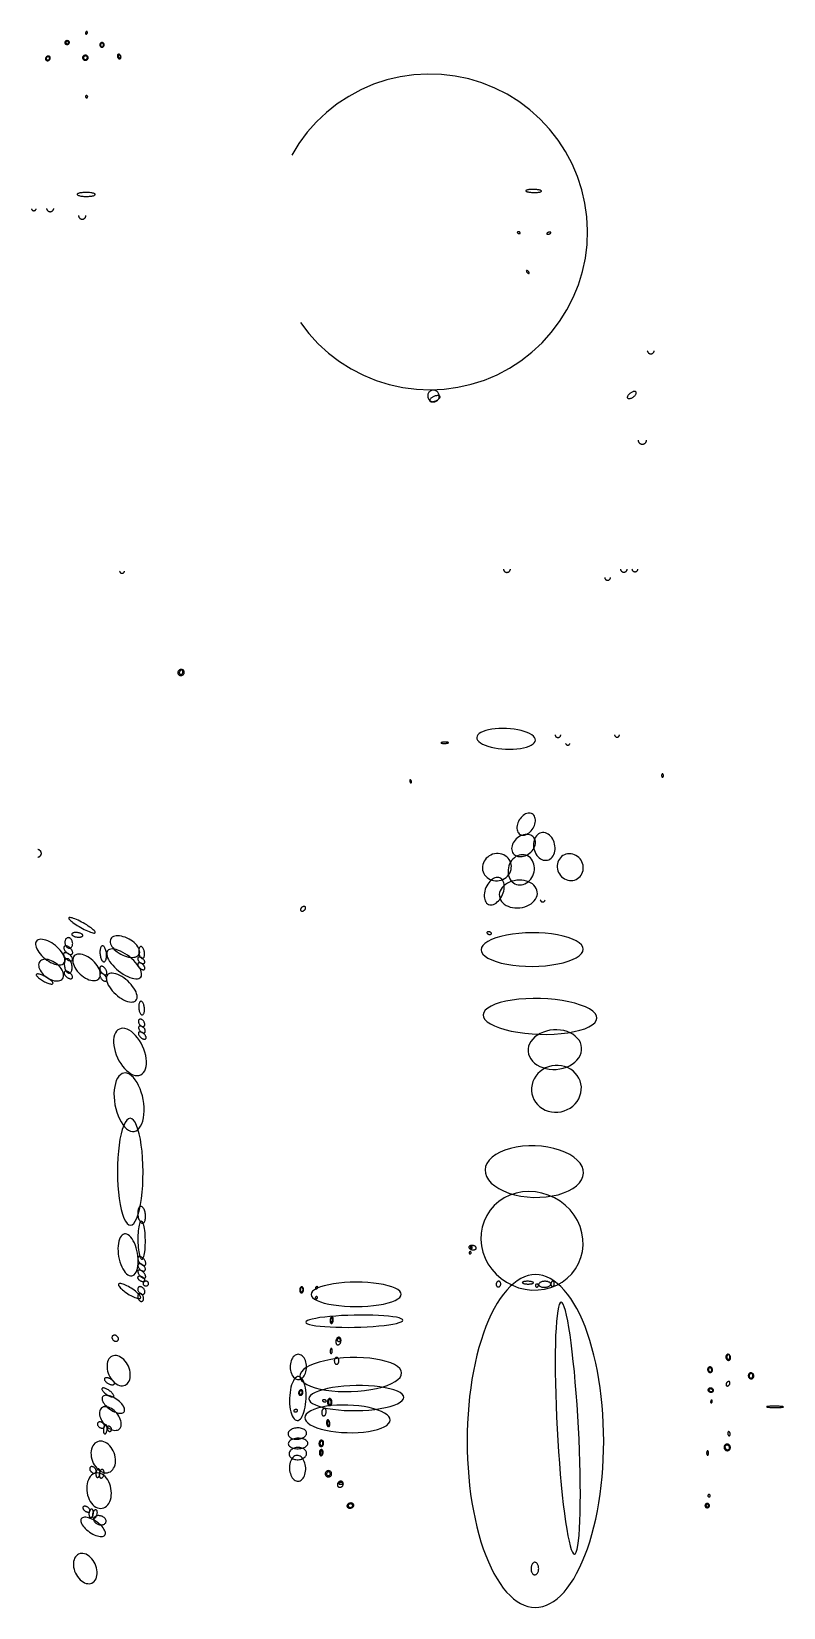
# Model space of a CAD drawing. Extents: x 27 to 214, y 5 to 397.
import ezdxf

# ---------------------------------------------------------------- set-up
doc = ezdxf.new("R2010")
doc.units = 0

msp = doc.modelspace()

# ---------------------------------------------------------------- linework, layer by layer
at = {"layer": 'ARCS'}
for p, q in [((111.97, 384.12), (108.82, 382.76)), ((115.23, 385.2), (111.97, 384.12)), ((118.58, 385.99), (115.23, 385.2)), ((121.97, 386.48), (118.58, 385.99)), ((125.4, 386.67), (121.97, 386.48)), ((128.83, 386.57), (125.4, 386.67)), ((132.24, 386.16), (128.83, 386.57)), ((135.61, 385.46), (132.24, 386.16)), ((138.89, 384.47), (135.61, 385.46)), ((142.08, 383.19), (138.89, 384.47)), ((105.8, 381.13), (102.93, 379.25)), ((108.82, 382.76), (105.8, 381.13)), ((145.14, 381.64), (142.08, 383.19)), ((148.06, 379.83), (145.14, 381.64)), ((100.24, 377.12), (97.74, 374.76)), ((102.93, 379.25), (100.24, 377.12)), ((150.81, 377.77), (148.06, 379.83)), ((153.36, 375.48), (150.81, 377.77)), ((95.46, 372.19), (93.41, 369.44)), ((97.74, 374.76), (95.46, 372.19)), ((155.71, 372.97), (153.36, 375.48)), ((157.83, 370.27), (155.71, 372.97)), ((93.41, 369.44), (91.61, 366.51)), ((159.7, 367.39), (157.83, 370.27)), ((161.32, 364.36), (159.7, 367.39)), ((162.66, 361.2), (161.32, 364.36)), ((163.72, 357.93), (162.66, 361.2)), ((164.5, 354.59), (163.72, 357.93)), ((26.92, 353.19), (26.93, 353.14)), ((26.93, 353.14), (26.95, 353.09)), ((26.95, 353.09), (26.97, 353.04)), ((26.97, 353.04), (26.99, 353)), ((26.99, 353), (27.02, 352.95)), ((27.02, 352.95), (27.05, 352.91)), ((27.05, 352.91), (27.08, 352.87)), ((27.08, 352.87), (27.12, 352.84)), ((27.12, 352.84), (27.16, 352.81)), ((27.16, 352.81), (27.2, 352.78)), ((27.2, 352.78), (27.25, 352.76)), ((27.25, 352.76), (27.3, 352.74)), ((27.3, 352.74), (27.34, 352.72)), ((27.34, 352.72), (27.39, 352.71)), ((27.39, 352.71), (27.44, 352.71)), ((27.44, 352.71), (27.5, 352.7)), ((27.5, 352.7), (27.55, 352.71)), ((27.55, 352.71), (27.6, 352.71)), ((27.6, 352.71), (27.65, 352.72)), ((27.65, 352.72), (27.69, 352.74)), ((27.69, 352.74), (27.74, 352.76)), ((27.74, 352.76), (27.79, 352.78)), ((27.79, 352.78), (27.83, 352.81)), ((27.83, 352.81), (27.87, 352.84)), ((27.87, 352.84), (27.91, 352.87)), ((27.91, 352.87), (27.94, 352.91)), ((27.94, 352.91), (27.97, 352.95)), ((27.97, 352.95), (28, 353)), ((28, 353), (28.02, 353.04)), ((28.02, 353.04), (28.04, 353.09)), ((28.04, 353.09), (28.06, 353.14)), ((28.06, 353.14), (28.07, 353.19)), ((30.67, 353.25), (30.68, 353.17)), ((30.68, 353.17), (30.7, 353.1)), ((30.7, 353.1), (30.73, 353.02)), ((30.73, 353.02), (30.76, 352.95)), ((30.76, 352.95), (30.8, 352.88)), ((30.8, 352.88), (30.84, 352.81)), ((30.84, 352.81), (30.89, 352.75)), ((30.89, 352.75), (30.95, 352.69)), ((30.95, 352.69), (31.01, 352.64)), ((31.01, 352.64), (31.07, 352.6)), ((32.05, 352.6), (32.11, 352.64)), ((32.11, 352.64), (32.17, 352.69)), ((32.17, 352.69), (32.23, 352.75)), ((32.23, 352.75), (32.28, 352.81)), ((32.28, 352.81), (32.32, 352.88)), ((32.32, 352.88), (32.36, 352.95)), ((32.36, 352.95), (32.39, 353.02)), ((32.39, 353.02), (32.42, 353.1)), ((32.42, 353.1), (32.44, 353.17)), ((32.44, 353.17), (32.45, 353.25)), ((164.98, 351.19), (164.5, 354.59)), ((31.07, 352.6), (31.14, 352.56)), ((31.14, 352.56), (31.21, 352.52)), ((31.21, 352.52), (31.29, 352.49)), ((31.29, 352.49), (31.36, 352.47)), ((31.36, 352.47), (31.44, 352.46)), ((31.44, 352.46), (31.52, 352.45)), ((31.52, 352.45), (31.6, 352.45)), ((31.6, 352.45), (31.68, 352.46)), ((31.68, 352.46), (31.76, 352.47)), ((31.76, 352.47), (31.83, 352.49)), ((31.83, 352.49), (31.91, 352.52)), ((31.91, 352.52), (31.98, 352.56)), ((31.98, 352.56), (32.05, 352.6)), ((38.61, 351.47), (38.61, 351.39)), ((38.61, 351.39), (38.63, 351.31)), ((38.63, 351.31), (38.65, 351.23)), ((38.65, 351.23), (38.68, 351.16)), ((38.68, 351.16), (38.71, 351.08)), ((38.71, 351.08), (38.75, 351.01)), ((38.75, 351.01), (38.79, 350.95)), ((38.79, 350.95), (38.85, 350.89)), ((38.85, 350.89), (38.9, 350.83)), ((38.9, 350.83), (38.97, 350.78)), ((38.97, 350.78), (39.03, 350.73)), ((39.03, 350.73), (39.1, 350.69)), ((39.1, 350.69), (39.17, 350.65)), ((39.17, 350.65), (39.25, 350.63)), ((39.25, 350.63), (39.33, 350.61)), ((39.33, 350.61), (39.41, 350.59)), ((39.41, 350.59), (39.49, 350.58)), ((39.49, 350.58), (39.57, 350.58)), ((39.57, 350.58), (39.65, 350.59)), ((39.65, 350.59), (39.73, 350.61)), ((39.73, 350.61), (39.81, 350.63)), ((39.81, 350.63), (39.88, 350.65)), ((39.88, 350.65), (39.96, 350.69)), ((39.96, 350.69), (40.03, 350.73)), ((40.03, 350.73), (40.09, 350.78)), ((40.09, 350.78), (40.15, 350.83)), ((40.15, 350.83), (40.21, 350.89)), ((40.21, 350.89), (40.26, 350.95)), ((40.26, 350.95), (40.31, 351.01)), ((40.31, 351.01), (40.35, 351.08)), ((40.35, 351.08), (40.38, 351.16)), ((40.38, 351.16), (40.41, 351.23)), ((40.41, 351.23), (40.43, 351.31)), ((40.43, 351.31), (40.44, 351.39)), ((40.44, 351.39), (40.45, 351.47)), ((165.16, 347.76), (164.98, 351.19)), ((165.03, 344.33), (165.16, 347.76)), ((163.9, 337.56), (164.61, 340.92)), ((164.61, 340.92), (165.03, 344.33)), ((162.89, 334.28), (163.9, 337.56)), ((161.6, 331.1), (162.89, 334.28)), ((160.04, 328.04), (161.6, 331.1)), ((158.21, 325.13), (160.04, 328.04)), ((93.79, 324.87), (95.88, 322.15)), ((95.88, 322.15), (98.21, 319.62)), ((153.84, 319.85), (156.14, 322.4)), ((156.14, 322.4), (158.21, 325.13)), ((98.21, 319.62), (100.74, 317.3)), ((148.61, 315.41), (151.32, 317.51)), ((151.32, 317.51), (153.84, 319.85)), ((180.02, 317.88), (180.03, 317.81)), ((180.03, 317.81), (180.05, 317.73)), ((180.05, 317.73), (180.08, 317.66)), ((180.08, 317.66), (180.11, 317.59)), ((180.11, 317.59), (180.15, 317.53)), ((180.15, 317.53), (180.19, 317.46)), ((180.19, 317.46), (180.24, 317.4)), ((180.24, 317.4), (180.29, 317.35)), ((180.29, 317.35), (180.35, 317.3)), ((181.4, 317.3), (181.46, 317.34)), ((181.46, 317.34), (181.51, 317.4)), ((181.51, 317.4), (181.56, 317.46)), ((181.56, 317.46), (181.61, 317.52)), ((181.61, 317.52), (181.64, 317.59)), ((181.64, 317.59), (181.68, 317.65)), ((181.68, 317.65), (181.7, 317.73)), ((181.7, 317.73), (181.72, 317.8)), ((181.72, 317.8), (181.73, 317.87)), ((100.74, 317.3), (103.47, 315.22)), ((103.47, 315.22), (106.37, 313.38)), ((142.69, 311.94), (145.72, 313.55)), ((145.72, 313.55), (148.61, 315.41)), ((180.35, 317.3), (180.41, 317.26)), ((180.41, 317.26), (180.47, 317.22)), ((180.47, 317.22), (180.54, 317.18)), ((180.54, 317.18), (180.61, 317.16)), ((180.61, 317.16), (180.69, 317.14)), ((180.69, 317.14), (180.76, 317.12)), ((180.76, 317.12), (180.84, 317.12)), ((180.84, 317.12), (180.91, 317.12)), ((180.91, 317.12), (180.99, 317.12)), ((180.99, 317.12), (181.06, 317.14)), ((181.06, 317.14), (181.14, 317.16)), ((181.14, 317.16), (181.21, 317.18)), ((181.21, 317.18), (181.28, 317.21)), ((181.28, 317.21), (181.34, 317.25)), ((181.34, 317.25), (181.4, 317.3)), ((106.37, 313.38), (109.42, 311.81)), ((109.42, 311.81), (112.6, 310.5)), ((112.6, 310.5), (115.88, 309.48)), ((132.9, 308.81), (136.25, 309.56)), ((136.25, 309.56), (139.52, 310.61)), ((139.52, 310.61), (142.69, 311.94)), ((115.88, 309.48), (119.23, 308.75)), ((119.23, 308.75), (122.64, 308.31)), ((122.64, 308.31), (126.07, 308.18)), ((126.07, 308.18), (129.5, 308.34)), ((129.5, 308.34), (132.9, 308.81)), ((177.74, 295.66), (177.74, 295.56)), ((177.74, 295.56), (177.76, 295.47)), ((177.76, 295.47), (177.78, 295.38)), ((177.78, 295.38), (177.81, 295.3)), ((177.81, 295.3), (177.85, 295.21)), ((177.85, 295.21), (177.9, 295.13)), ((177.9, 295.13), (177.95, 295.06)), ((177.95, 295.06), (178.01, 294.99)), ((178.01, 294.99), (178.07, 294.92)), ((178.07, 294.92), (178.14, 294.86)), ((178.14, 294.86), (178.22, 294.81)), ((178.22, 294.81), (178.3, 294.76)), ((178.3, 294.76), (178.38, 294.72)), ((178.38, 294.72), (178.47, 294.69)), ((178.47, 294.69), (178.56, 294.66)), ((178.56, 294.66), (178.65, 294.65)), ((178.65, 294.65), (178.74, 294.64)), ((178.74, 294.64), (178.83, 294.64)), ((178.83, 294.64), (178.92, 294.65)), ((178.92, 294.65), (179.01, 294.66)), ((179.01, 294.66), (179.1, 294.69)), ((179.1, 294.69), (179.19, 294.72)), ((179.19, 294.72), (179.27, 294.76)), ((179.27, 294.76), (179.35, 294.81)), ((179.35, 294.81), (179.43, 294.86)), ((179.43, 294.86), (179.5, 294.92)), ((179.5, 294.92), (179.56, 294.99)), ((179.56, 294.99), (179.62, 295.06)), ((179.62, 295.06), (179.67, 295.13)), ((179.67, 295.13), (179.72, 295.21)), ((179.72, 295.21), (179.76, 295.3)), ((179.76, 295.3), (179.79, 295.38)), ((179.79, 295.38), (179.81, 295.47)), ((179.81, 295.47), (179.83, 295.56)), ((179.83, 295.56), (179.83, 295.66)), ((48.83, 263.08), (48.84, 263.03)), ((48.84, 263.03), (48.86, 262.98)), ((48.86, 262.98), (48.88, 262.93)), ((48.88, 262.93), (48.9, 262.88)), ((48.9, 262.88), (48.93, 262.83)), ((48.93, 262.83), (48.96, 262.79)), ((48.96, 262.79), (49, 262.75)), ((49, 262.75), (49.04, 262.71)), ((49.04, 262.71), (49.08, 262.68)), ((49.08, 262.68), (49.13, 262.65)), ((49.13, 262.65), (49.17, 262.62)), ((49.17, 262.62), (49.22, 262.6)), ((49.22, 262.6), (49.27, 262.59)), ((49.27, 262.59), (49.33, 262.57)), ((49.33, 262.57), (49.38, 262.57)), ((49.38, 262.57), (49.43, 262.57)), ((49.43, 262.57), (49.49, 262.57)), ((49.49, 262.57), (49.54, 262.57)), ((49.54, 262.57), (49.59, 262.59)), ((49.59, 262.59), (49.65, 262.6)), ((49.65, 262.6), (49.7, 262.62)), ((49.7, 262.62), (49.74, 262.65)), ((49.74, 262.65), (49.79, 262.68)), ((49.79, 262.68), (49.83, 262.71)), ((49.83, 262.71), (49.87, 262.75)), ((49.87, 262.75), (49.91, 262.79)), ((49.91, 262.79), (49.94, 262.83)), ((49.94, 262.83), (49.97, 262.88)), ((49.97, 262.88), (49.99, 262.93)), ((49.99, 262.93), (50.01, 262.98)), ((50.01, 262.98), (50.03, 263.03)), ((50.03, 263.03), (50.04, 263.08)), ((144.27, 263.59), (144.28, 263.51)), ((144.28, 263.51), (144.3, 263.44)), ((144.3, 263.44), (144.32, 263.37)), ((144.32, 263.37), (144.35, 263.3)), ((144.35, 263.3), (144.38, 263.23)), ((144.38, 263.23), (144.42, 263.17)), ((144.42, 263.17), (144.47, 263.11)), ((144.47, 263.11), (144.52, 263.05)), ((144.52, 263.05), (144.57, 263)), ((144.57, 263), (144.63, 262.95)), ((144.63, 262.95), (144.69, 262.91)), ((144.69, 262.91), (144.76, 262.88)), ((144.76, 262.88), (144.83, 262.85)), ((144.83, 262.85), (144.9, 262.82)), ((144.9, 262.82), (144.98, 262.81)), ((144.98, 262.81), (145.05, 262.8)), ((145.05, 262.8), (145.13, 262.79)), ((145.13, 262.79), (145.2, 262.8)), ((145.2, 262.8), (145.28, 262.81)), ((145.28, 262.81), (145.35, 262.82)), ((145.35, 262.82), (145.42, 262.84)), ((145.42, 262.84), (145.49, 262.87)), ((145.49, 262.87), (145.56, 262.91)), ((145.56, 262.91), (145.62, 262.95)), ((145.62, 262.95), (145.68, 262.99)), ((145.68, 262.99), (145.74, 263.05)), ((145.74, 263.05), (145.79, 263.1)), ((145.79, 263.1), (145.84, 263.16)), ((145.84, 263.16), (145.88, 263.23)), ((145.88, 263.23), (145.91, 263.29)), ((145.91, 263.29), (145.94, 263.36)), ((145.94, 263.36), (145.96, 263.43)), ((145.96, 263.43), (145.98, 263.51)), ((145.98, 263.51), (145.99, 263.58)), ((173.35, 263.59), (173.36, 263.52)), ((173.36, 263.52), (173.38, 263.45)), ((173.38, 263.45), (173.4, 263.38)), ((173.4, 263.38), (173.43, 263.31)), ((173.43, 263.31), (173.46, 263.24)), ((173.46, 263.24), (173.5, 263.18)), ((173.5, 263.18), (173.54, 263.12)), ((173.54, 263.12), (173.59, 263.07)), ((173.59, 263.07), (173.65, 263.02)), ((173.65, 263.02), (173.7, 262.98)), ((173.7, 262.98), (173.76, 262.94)), ((173.76, 262.94), (173.83, 262.9)), ((173.83, 262.9), (173.9, 262.87)), ((173.9, 262.87), (173.96, 262.85)), ((173.96, 262.85), (174.04, 262.84)), ((174.04, 262.84), (174.11, 262.83)), ((174.11, 262.83), (174.18, 262.82)), ((174.18, 262.82), (174.25, 262.83)), ((174.25, 262.83), (174.33, 262.84)), ((174.33, 262.84), (174.4, 262.85)), ((174.4, 262.85), (174.47, 262.87)), ((174.47, 262.87), (174.53, 262.9)), ((174.53, 262.9), (174.6, 262.94)), ((174.6, 262.94), (174.66, 262.98)), ((174.66, 262.98), (174.72, 263.02)), ((174.72, 263.02), (174.77, 263.07)), ((174.77, 263.07), (174.82, 263.12)), ((174.82, 263.12), (174.86, 263.18)), ((174.86, 263.18), (174.9, 263.24)), ((174.9, 263.24), (174.93, 263.31)), ((174.93, 263.31), (174.96, 263.38)), ((174.96, 263.38), (174.98, 263.45)), ((174.98, 263.45), (175, 263.52)), ((175, 263.52), (175.01, 263.59)), ((176.21, 263.59), (176.22, 263.52)), ((176.22, 263.52), (176.24, 263.46)), ((176.24, 263.46), (176.26, 263.4)), ((176.26, 263.4), (176.29, 263.34)), ((176.29, 263.34), (176.33, 263.28)), ((176.33, 263.28), (176.36, 263.23)), ((176.36, 263.23), (176.41, 263.18)), ((176.41, 263.18), (176.45, 263.13)), ((176.45, 263.13), (176.5, 263.09)), ((176.5, 263.09), (176.56, 263.06)), ((176.56, 263.06), (176.62, 263.02)), ((176.62, 263.02), (176.68, 263)), ((176.68, 263), (176.74, 262.98)), ((176.74, 262.98), (176.8, 262.96)), ((176.8, 262.96), (176.87, 262.95)), ((176.87, 262.95), (176.93, 262.95)), ((176.93, 262.95), (177, 262.95)), ((177, 262.95), (177.06, 262.96)), ((177.06, 262.96), (177.13, 262.97)), ((177.13, 262.97), (177.19, 262.99)), ((177.19, 262.99), (177.25, 263.02)), ((177.25, 263.02), (177.31, 263.05)), ((177.31, 263.05), (177.37, 263.08)), ((177.37, 263.08), (177.42, 263.12)), ((177.42, 263.12), (177.47, 263.17)), ((177.47, 263.17), (177.51, 263.21)), ((177.51, 263.21), (177.55, 263.27)), ((177.55, 263.27), (177.58, 263.32)), ((177.58, 263.32), (177.61, 263.38)), ((177.61, 263.38), (177.64, 263.44)), ((177.64, 263.44), (177.66, 263.5)), ((177.66, 263.5), (177.67, 263.57)), ((169.42, 261.49), (169.43, 261.43)), ((169.43, 261.43), (169.44, 261.36)), ((169.44, 261.36), (169.46, 261.3)), ((169.46, 261.3), (169.49, 261.24)), ((169.49, 261.24), (169.52, 261.18)), ((169.52, 261.18), (169.55, 261.13)), ((169.55, 261.13), (169.59, 261.08)), ((169.59, 261.08), (169.64, 261.03)), ((169.64, 261.03), (169.69, 260.99)), ((169.69, 260.99), (169.74, 260.95)), ((169.74, 260.95), (169.8, 260.91)), ((169.8, 260.91), (169.86, 260.88)), ((169.86, 260.88), (169.92, 260.86)), ((169.92, 260.86), (169.98, 260.84)), ((169.98, 260.84), (170.05, 260.83)), ((170.05, 260.83), (170.11, 260.82)), ((170.11, 260.82), (170.18, 260.82)), ((170.18, 260.82), (170.24, 260.83)), ((170.24, 260.83), (170.31, 260.84)), ((170.31, 260.84), (170.37, 260.86)), ((170.37, 260.86), (170.43, 260.88)), ((170.43, 260.88), (170.49, 260.91)), ((170.49, 260.91), (170.55, 260.94)), ((170.55, 260.94), (170.6, 260.98)), ((170.6, 260.98), (170.65, 261.02)), ((170.65, 261.02), (170.7, 261.07)), ((170.7, 261.07), (170.74, 261.12)), ((170.74, 261.12), (170.78, 261.18)), ((170.78, 261.18), (170.81, 261.24)), ((170.81, 261.24), (170.83, 261.3)), ((170.83, 261.3), (170.85, 261.36)), ((170.85, 261.36), (170.87, 261.42)), ((170.87, 261.42), (170.88, 261.49)), ((157.1, 222.38), (157.11, 222.31)), ((157.11, 222.31), (157.12, 222.25)), ((157.12, 222.25), (157.14, 222.19)), ((157.14, 222.19), (157.17, 222.14)), ((157.17, 222.14), (157.2, 222.08)), ((157.2, 222.08), (157.23, 222.03)), ((157.23, 222.03), (157.27, 221.98)), ((157.27, 221.98), (157.31, 221.93)), ((157.31, 221.93), (157.36, 221.89)), ((157.36, 221.89), (157.41, 221.86)), ((157.41, 221.86), (157.46, 221.82)), ((157.46, 221.82), (157.52, 221.8)), ((157.52, 221.8), (157.58, 221.77)), ((157.58, 221.77), (157.64, 221.76)), ((157.64, 221.76), (157.7, 221.75)), ((157.7, 221.75), (157.76, 221.74)), ((157.76, 221.74), (157.83, 221.74)), ((157.83, 221.74), (157.89, 221.74)), ((157.89, 221.74), (157.95, 221.76)), ((157.95, 221.76), (158.01, 221.77)), ((158.01, 221.77), (158.07, 221.79)), ((158.07, 221.79), (158.13, 221.82)), ((158.13, 221.82), (158.18, 221.85)), ((158.18, 221.85), (158.23, 221.89)), ((158.23, 221.89), (158.28, 221.93)), ((158.28, 221.93), (158.32, 221.98)), ((158.32, 221.98), (158.36, 222.02)), ((158.36, 222.02), (158.4, 222.08)), ((158.4, 222.08), (158.43, 222.13)), ((158.43, 222.13), (158.45, 222.19)), ((158.45, 222.19), (158.47, 222.25)), ((158.47, 222.25), (158.49, 222.31)), ((158.49, 222.31), (158.5, 222.37)), ((159.7, 220.28), (159.72, 220.23)), ((159.72, 220.23), (159.73, 220.19)), ((159.73, 220.19), (159.76, 220.14)), ((159.76, 220.14), (159.78, 220.1)), ((159.78, 220.1), (159.81, 220.06)), ((159.81, 220.06), (159.84, 220.02)), ((159.84, 220.02), (159.88, 219.99)), ((159.88, 219.99), (159.92, 219.96)), ((159.92, 219.96), (159.96, 219.93)), ((159.96, 219.93), (160, 219.91)), ((160, 219.91), (160.05, 219.89)), ((160.05, 219.89), (160.1, 219.87)), ((160.1, 219.87), (160.14, 219.86)), ((160.14, 219.86), (160.19, 219.86)), ((160.19, 219.86), (160.24, 219.85)), ((160.24, 219.85), (160.29, 219.86)), ((160.29, 219.86), (160.34, 219.86)), ((160.34, 219.86), (160.39, 219.87)), ((160.39, 219.87), (160.44, 219.89)), ((160.44, 219.89), (160.48, 219.91)), ((160.48, 219.91), (160.53, 219.93)), ((160.53, 219.93), (160.57, 219.96)), ((160.57, 219.96), (160.61, 219.99)), ((160.61, 219.99), (160.64, 220.02)), ((160.64, 220.02), (160.67, 220.06)), ((160.67, 220.06), (160.7, 220.1)), ((160.7, 220.1), (160.73, 220.14)), ((160.73, 220.14), (160.75, 220.19)), ((160.75, 220.19), (160.77, 220.23)), ((160.77, 220.23), (160.78, 220.28)), ((171.89, 222.38), (171.9, 222.32)), ((171.9, 222.32), (171.92, 222.27)), ((171.92, 222.27), (171.93, 222.22)), ((171.93, 222.22), (171.95, 222.17)), ((171.95, 222.17), (171.98, 222.12)), ((171.98, 222.12), (172.01, 222.08)), ((172.01, 222.08), (172.04, 222.04)), ((172.04, 222.04), (172.08, 222)), ((172.08, 222), (172.12, 221.96)), ((172.12, 221.96), (172.17, 221.93)), ((172.17, 221.93), (172.21, 221.9)), ((172.21, 221.9), (172.26, 221.88)), ((172.26, 221.88), (172.31, 221.86)), ((172.31, 221.86), (172.36, 221.85)), ((172.36, 221.85), (172.42, 221.84)), ((172.42, 221.84), (172.47, 221.83)), ((172.47, 221.83), (172.52, 221.83)), ((172.52, 221.83), (172.58, 221.84)), ((172.58, 221.84), (172.63, 221.85)), ((172.63, 221.85), (172.68, 221.86)), ((172.68, 221.86), (172.73, 221.88)), ((172.73, 221.88), (172.78, 221.9)), ((172.78, 221.9), (172.83, 221.93)), ((172.83, 221.93), (172.87, 221.96)), ((172.87, 221.96), (172.91, 222)), ((172.91, 222), (172.95, 222.04)), ((172.95, 222.04), (172.99, 222.08)), ((172.99, 222.08), (173.02, 222.12)), ((173.02, 222.12), (173.04, 222.17)), ((173.04, 222.17), (173.06, 222.22)), ((173.06, 222.22), (173.08, 222.27)), ((173.08, 222.27), (173.09, 222.32)), ((173.09, 222.32), (173.1, 222.38)), ((28.59, 193.86), (28.51, 193.87)), ((28.51, 192.02), (28.59, 192.03)), ((28.67, 193.84), (28.59, 193.86)), ((28.59, 192.03), (28.67, 192.05)), ((28.75, 193.82), (28.67, 193.84)), ((28.67, 192.05), (28.75, 192.07)), ((28.83, 193.79), (28.75, 193.82)), ((28.75, 192.07), (28.83, 192.1)), ((28.9, 193.75), (28.83, 193.79)), ((28.83, 192.1), (28.9, 192.14)), ((28.97, 193.71), (28.9, 193.75)), ((28.9, 192.14), (28.97, 192.18)), ((29.03, 193.66), (28.97, 193.71)), ((28.97, 192.18), (29.03, 192.23)), ((29.09, 193.6), (29.03, 193.66)), ((29.03, 192.23), (29.09, 192.29)), ((29.15, 193.54), (29.09, 193.6)), ((29.09, 192.29), (29.15, 192.35)), ((29.2, 193.48), (29.15, 193.54)), ((29.15, 192.35), (29.2, 192.41)), ((29.24, 193.41), (29.2, 193.48)), ((29.2, 192.41), (29.24, 192.48)), ((29.28, 193.34), (29.24, 193.41)), ((29.24, 192.48), (29.28, 192.55)), ((29.31, 193.26), (29.28, 193.34)), ((29.28, 192.55), (29.31, 192.63)), ((29.34, 193.19), (29.31, 193.26)), ((29.31, 192.63), (29.34, 192.7)), ((29.36, 193.11), (29.34, 193.19)), ((29.34, 192.7), (29.36, 192.78)), ((29.37, 193.03), (29.36, 193.11)), ((29.36, 192.78), (29.37, 192.86)), ((29.37, 192.94), (29.37, 193.03)), ((29.37, 192.86), (29.37, 192.94)), ((153.42, 181.36), (153.43, 181.3)), ((153.43, 181.3), (153.45, 181.25)), ((153.45, 181.25), (153.47, 181.2)), ((153.47, 181.2), (153.5, 181.15)), ((153.5, 181.15), (153.53, 181.11)), ((153.53, 181.11), (153.56, 181.07)), ((153.56, 181.07), (153.6, 181.03)), ((153.6, 181.03), (153.65, 180.99)), ((153.65, 180.99), (153.69, 180.96)), ((153.69, 180.96), (153.74, 180.93)), ((153.74, 180.93), (153.79, 180.91)), ((153.79, 180.91), (153.84, 180.89)), ((153.84, 180.89), (153.89, 180.88)), ((153.89, 180.88), (153.95, 180.87)), ((153.95, 180.87), (154, 180.87)), ((154, 180.87), (154.06, 180.87)), ((154.06, 180.87), (154.11, 180.87)), ((154.11, 180.87), (154.17, 180.88)), ((154.17, 180.88), (154.22, 180.9)), ((154.22, 180.9), (154.27, 180.92)), ((154.27, 180.92), (154.32, 180.94)), ((154.32, 180.94), (154.37, 180.97)), ((154.37, 180.97), (154.41, 181.01)), ((154.41, 181.01), (154.45, 181.04)), ((154.45, 181.04), (154.49, 181.08)), ((154.49, 181.08), (154.52, 181.13)), ((154.52, 181.13), (154.55, 181.17)), ((154.55, 181.17), (154.58, 181.22)), ((154.58, 181.22), (154.6, 181.27)), ((154.6, 181.27), (154.61, 181.32))]:
    msp.add_line(p, q, dxfattribs=at)
at = {"layer": 'CIRCLES'}
for p, q in [((152.2, 85.65), (152.18, 85.58)), ((152.18, 85.58), (152.18, 85.5)), ((152.18, 85.5), (152.18, 85.43)), ((152.18, 85.43), (152.2, 85.36)), ((152.24, 85.72), (152.2, 85.65)), ((152.2, 85.36), (152.24, 85.29)), ((152.29, 85.77), (152.24, 85.72)), ((152.24, 85.29), (152.29, 85.23)), ((152.35, 85.82), (152.29, 85.77)), ((152.29, 85.23), (152.35, 85.18)), ((152.41, 85.86), (152.35, 85.82)), ((152.35, 85.18), (152.41, 85.15)), ((152.48, 85.88), (152.41, 85.86)), ((152.41, 85.15), (152.48, 85.13)), ((152.56, 85.89), (152.48, 85.88)), ((152.48, 85.13), (152.56, 85.12)), ((152.63, 85.88), (152.56, 85.89)), ((152.56, 85.12), (152.63, 85.13)), ((152.71, 85.86), (152.63, 85.88)), ((152.63, 85.13), (152.71, 85.15)), ((152.77, 85.82), (152.71, 85.86)), ((152.71, 85.15), (152.77, 85.18)), ((152.83, 85.77), (152.77, 85.82)), ((152.77, 85.18), (152.83, 85.23)), ((152.88, 85.72), (152.83, 85.77)), ((152.83, 85.23), (152.88, 85.29)), ((152.91, 85.65), (152.88, 85.72)), ((152.88, 85.29), (152.91, 85.36)), ((152.94, 85.58), (152.91, 85.65)), ((152.91, 85.36), (152.94, 85.43)), ((152.94, 85.5), (152.94, 85.58)), ((152.94, 85.43), (152.94, 85.5)), ((100.19, 39.26), (100.09, 39.14)), ((100.31, 39.36), (100.19, 39.26)), ((100.44, 39.43), (100.31, 39.36)), ((100.59, 39.47), (100.44, 39.43)), ((100.74, 39.49), (100.59, 39.47)), ((100.9, 39.47), (100.74, 39.49)), ((101.04, 39.43), (100.9, 39.47)), ((101.18, 39.36), (101.04, 39.43)), ((101.3, 39.26), (101.18, 39.36)), ((101.39, 39.14), (101.3, 39.26)), ((99.97, 38.86), (99.96, 38.7)), ((99.96, 38.7), (99.97, 38.55)), ((100.02, 39), (99.97, 38.86)), ((99.97, 38.55), (100.02, 38.4)), ((100.09, 39.14), (100.02, 39)), ((100.02, 38.4), (100.09, 38.27)), ((100.09, 38.27), (100.19, 38.15)), ((100.19, 38.15), (100.31, 38.05)), ((100.31, 38.05), (100.44, 37.98)), ((100.44, 37.98), (100.59, 37.93)), ((100.59, 37.93), (100.74, 37.92)), ((100.74, 37.92), (100.9, 37.93)), ((100.9, 37.93), (101.04, 37.98)), ((101.04, 37.98), (101.18, 38.05)), ((101.18, 38.05), (101.3, 38.15)), ((101.3, 38.15), (101.39, 38.27)), ((101.47, 39), (101.39, 39.14)), ((101.39, 38.27), (101.47, 38.4)), ((101.51, 38.86), (101.47, 39)), ((101.47, 38.4), (101.51, 38.55)), ((101.53, 38.7), (101.51, 38.86)), ((101.51, 38.55), (101.53, 38.7)), ((194.91, 31.34), (194.8, 31.33)), ((195.01, 31.33), (194.91, 31.34)), ((195.06, 33.31), (195.05, 33.25)), ((195.05, 33.25), (195.06, 33.19)), ((195.08, 33.37), (195.06, 33.31)), ((195.06, 33.19), (195.08, 33.13)), ((195.11, 33.43), (195.08, 33.37)), ((195.08, 33.13), (195.11, 33.08)), ((195.15, 33.47), (195.11, 33.43)), ((195.11, 33.08), (195.15, 33.03)), ((195.19, 33.51), (195.15, 33.47)), ((195.15, 33.03), (195.19, 32.99)), ((195.25, 33.54), (195.19, 33.51)), ((195.19, 32.99), (195.25, 32.96)), ((195.31, 33.56), (195.25, 33.54)), ((195.25, 32.96), (195.31, 32.94)), ((195.37, 33.57), (195.31, 33.56)), ((195.31, 32.94), (195.37, 32.94)), ((195.43, 33.56), (195.37, 33.57)), ((195.37, 32.94), (195.43, 32.94)), ((195.49, 33.54), (195.43, 33.56)), ((195.43, 32.94), (195.49, 32.96)), ((195.54, 33.51), (195.49, 33.54)), ((195.49, 32.96), (195.54, 32.99)), ((195.59, 33.47), (195.54, 33.51)), ((195.54, 32.99), (195.59, 33.03)), ((195.63, 33.43), (195.59, 33.47)), ((195.59, 33.03), (195.63, 33.08)), ((195.66, 33.37), (195.63, 33.43)), ((195.63, 33.08), (195.66, 33.13)), ((195.68, 33.31), (195.66, 33.37)), ((195.66, 33.13), (195.68, 33.19)), ((195.68, 33.25), (195.68, 33.31)), ((195.68, 33.19), (195.68, 33.25)), ((194.37, 30.9), (194.36, 30.8)), ((194.36, 30.8), (194.37, 30.69)), ((194.4, 31.01), (194.37, 30.9)), ((194.37, 30.69), (194.4, 30.59)), ((194.45, 31.1), (194.4, 31.01)), ((194.4, 30.59), (194.45, 30.49)), ((194.52, 31.18), (194.45, 31.1)), ((194.45, 30.49), (194.52, 30.41)), ((194.6, 31.25), (194.52, 31.18)), ((194.52, 30.41), (194.6, 30.34)), ((194.7, 31.3), (194.6, 31.25)), ((194.6, 30.34), (194.7, 30.29)), ((194.8, 31.33), (194.7, 31.3)), ((194.7, 30.29), (194.8, 30.26)), ((194.8, 30.26), (194.91, 30.25)), ((194.91, 30.25), (195.01, 30.26)), ((195.11, 31.3), (195.01, 31.33)), ((195.01, 30.26), (195.11, 30.29)), ((195.21, 31.25), (195.11, 31.3)), ((195.11, 30.29), (195.21, 30.34)), ((195.29, 31.18), (195.21, 31.25)), ((195.21, 30.34), (195.29, 30.41)), ((195.36, 31.1), (195.29, 31.18)), ((195.29, 30.41), (195.36, 30.49)), ((195.41, 31.01), (195.36, 31.1)), ((195.36, 30.49), (195.41, 30.59)), ((195.44, 30.9), (195.41, 31.01)), ((195.41, 30.59), (195.44, 30.69)), ((195.45, 30.8), (195.44, 30.9)), ((195.44, 30.69), (195.45, 30.8))]:
    msp.add_line(p, q, dxfattribs=at)
at = {"layer": 'ELLIPSES'}
for p, q in [((40.35, 396.88), (40.34, 396.84)), ((40.34, 396.84), (40.35, 396.8)), ((40.36, 396.96), (40.35, 396.92)), ((40.35, 396.92), (40.35, 396.88)), ((40.35, 396.8), (40.35, 396.76)), ((40.35, 396.76), (40.36, 396.73)), ((40.37, 397.01), (40.36, 396.96)), ((40.36, 396.73), (40.38, 396.7)), ((40.39, 397.04), (40.37, 397.01)), ((40.38, 396.7), (40.4, 396.67)), ((40.41, 397.08), (40.39, 397.04)), ((40.4, 396.67), (40.42, 396.65)), ((40.43, 397.12), (40.41, 397.08)), ((40.42, 396.65), (40.44, 396.63)), ((40.46, 397.15), (40.43, 397.12)), ((40.44, 396.63), (40.47, 396.62)), ((40.49, 397.18), (40.46, 397.15)), ((40.47, 396.62), (40.5, 396.61)), ((40.52, 397.2), (40.49, 397.18)), ((40.5, 396.61), (40.53, 396.61)), ((40.55, 397.22), (40.52, 397.2)), ((40.53, 396.61), (40.56, 396.61)), ((40.58, 397.23), (40.55, 397.22)), ((40.56, 396.61), (40.59, 396.62)), ((40.61, 397.24), (40.58, 397.23)), ((40.59, 396.62), (40.62, 396.63)), ((40.64, 397.25), (40.61, 397.24)), ((40.62, 396.63), (40.65, 396.65)), ((40.67, 397.25), (40.64, 397.25)), ((40.65, 396.65), (40.68, 396.68)), ((40.7, 397.24), (40.67, 397.25)), ((40.68, 396.68), (40.71, 396.7)), ((40.73, 397.22), (40.7, 397.24)), ((40.71, 396.7), (40.73, 396.74)), ((40.75, 397.21), (40.73, 397.22)), ((40.73, 396.74), (40.76, 396.77)), ((40.77, 397.18), (40.75, 397.21)), ((40.76, 396.77), (40.78, 396.81)), ((40.79, 397.16), (40.77, 397.18)), ((40.78, 396.81), (40.79, 396.85)), ((40.8, 397.13), (40.79, 397.16)), ((40.79, 396.85), (40.81, 396.89)), ((40.81, 397.09), (40.8, 397.13)), ((40.82, 397.05), (40.81, 397.09)), ((40.81, 396.89), (40.82, 396.93)), ((40.82, 397.01), (40.82, 397.05)), ((40.82, 396.97), (40.82, 397.01)), ((40.82, 396.93), (40.82, 396.97)), ((35.21, 394.59), (35.2, 394.53)), ((35.2, 394.53), (35.2, 394.47)), ((35.2, 394.47), (35.21, 394.41)), ((35.23, 394.65), (35.21, 394.59)), ((35.21, 394.41), (35.23, 394.35)), ((35.26, 394.71), (35.23, 394.65)), ((35.23, 394.35), (35.25, 394.29)), ((35.25, 394.29), (35.29, 394.23)), ((35.3, 394.77), (35.26, 394.71)), ((35.29, 394.23), (35.33, 394.18)), ((35.35, 394.82), (35.3, 394.77)), ((35.33, 394.18), (35.39, 394.14)), ((35.4, 394.86), (35.35, 394.82)), ((35.39, 394.14), (35.44, 394.1)), ((35.46, 394.9), (35.4, 394.86)), ((35.44, 394.1), (35.51, 394.07)), ((35.53, 394.93), (35.46, 394.9)), ((35.47, 394.62), (35.46, 394.58)), ((35.46, 394.58), (35.46, 394.53)), ((35.46, 394.53), (35.46, 394.49)), ((35.46, 394.49), (35.47, 394.44)), ((35.48, 394.66), (35.47, 394.62)), ((35.47, 394.44), (35.49, 394.4)), ((35.5, 394.7), (35.48, 394.66)), ((35.49, 394.4), (35.51, 394.36)), ((35.52, 394.73), (35.5, 394.7)), ((35.51, 394.36), (35.53, 394.32)), ((35.51, 394.07), (35.58, 394.05)), ((35.55, 394.76), (35.52, 394.73)), ((35.6, 394.95), (35.53, 394.93)), ((35.53, 394.32), (35.57, 394.28)), ((35.58, 394.79), (35.55, 394.76)), ((35.57, 394.28), (35.6, 394.25)), ((35.62, 394.81), (35.58, 394.79)), ((35.58, 394.05), (35.65, 394.03)), ((35.67, 394.97), (35.6, 394.95)), ((35.6, 394.25), (35.64, 394.22)), ((35.66, 394.82), (35.62, 394.81)), ((35.64, 394.22), (35.68, 394.19)), ((35.65, 394.03), (35.72, 394.02)), ((35.7, 394.83), (35.66, 394.82)), ((35.74, 394.98), (35.67, 394.97)), ((35.68, 394.19), (35.72, 394.17)), ((35.74, 394.84), (35.7, 394.83)), ((35.72, 394.17), (35.76, 394.16)), ((35.72, 394.02), (35.8, 394.02)), ((35.82, 394.98), (35.74, 394.98)), ((35.78, 394.83), (35.74, 394.84)), ((35.76, 394.16), (35.81, 394.15)), ((35.83, 394.83), (35.78, 394.83)), ((35.8, 394.02), (35.87, 394.03)), ((35.81, 394.15), (35.85, 394.15)), ((35.89, 394.97), (35.82, 394.98)), ((35.87, 394.81), (35.83, 394.83)), ((35.85, 394.15), (35.9, 394.15)), ((35.92, 394.79), (35.87, 394.81)), ((35.87, 394.03), (35.94, 394.05)), ((35.96, 394.96), (35.89, 394.97)), ((35.9, 394.15), (35.94, 394.16)), ((35.96, 394.77), (35.92, 394.79)), ((35.94, 394.16), (35.98, 394.18)), ((35.94, 394.05), (36.01, 394.07)), ((36.03, 394.93), (35.96, 394.96)), ((35.99, 394.74), (35.96, 394.77)), ((35.98, 394.18), (36.01, 394.2)), ((36.03, 394.71), (35.99, 394.74)), ((36.01, 394.2), (36.04, 394.23)), ((36.01, 394.07), (36.08, 394.1)), ((36.1, 394.9), (36.03, 394.93)), ((36.06, 394.67), (36.03, 394.71)), ((36.04, 394.23), (36.07, 394.26)), ((36.08, 394.63), (36.06, 394.67)), ((36.07, 394.26), (36.1, 394.29)), ((36.11, 394.59), (36.08, 394.63)), ((36.08, 394.1), (36.14, 394.14)), ((36.15, 394.86), (36.1, 394.9)), ((36.1, 394.29), (36.11, 394.33)), ((36.12, 394.55), (36.11, 394.59)), ((36.11, 394.33), (36.13, 394.37)), ((36.13, 394.5), (36.12, 394.55)), ((36.14, 394.46), (36.13, 394.5)), ((36.13, 394.41), (36.14, 394.46)), ((36.13, 394.37), (36.13, 394.41)), ((36.14, 394.14), (36.19, 394.19)), ((36.21, 394.82), (36.15, 394.86)), ((36.19, 394.19), (36.24, 394.24)), ((36.25, 394.77), (36.21, 394.82)), ((36.24, 394.24), (36.28, 394.29)), ((36.29, 394.71), (36.25, 394.77)), ((36.28, 394.29), (36.31, 394.35)), ((36.31, 394.66), (36.29, 394.71)), ((36.33, 394.6), (36.31, 394.66)), ((36.31, 394.35), (36.33, 394.41)), ((36.34, 394.53), (36.33, 394.6)), ((36.33, 394.41), (36.34, 394.47)), ((36.34, 394.47), (36.34, 394.53)), ((43.92, 394.09), (43.9, 394.01)), ((43.9, 394.01), (43.9, 393.94)), ((43.9, 393.94), (43.9, 393.86)), ((43.9, 393.86), (43.91, 393.79)), ((43.91, 393.79), (43.93, 393.72)), ((43.95, 394.16), (43.92, 394.09)), ((43.93, 393.72), (43.96, 393.65)), ((43.98, 394.22), (43.95, 394.16)), ((43.96, 393.65), (44, 393.59)), ((44.02, 394.29), (43.98, 394.22)), ((44, 393.59), (44.04, 393.53)), ((44.07, 394.34), (44.02, 394.29)), ((44.04, 393.53), (44.1, 393.48)), ((44.13, 394.39), (44.07, 394.34)), ((44.1, 393.97), (44.09, 393.91)), ((44.09, 393.91), (44.1, 393.85)), ((44.11, 394.03), (44.1, 393.97)), ((44.1, 393.85), (44.1, 393.79)), ((44.1, 393.79), (44.12, 393.73)), ((44.1, 393.48), (44.15, 393.44)), ((44.13, 394.09), (44.11, 394.03)), ((44.12, 393.73), (44.13, 393.68)), ((44.19, 394.43), (44.13, 394.39)), ((44.15, 394.14), (44.13, 394.09)), ((44.13, 393.68), (44.16, 393.63)), ((44.18, 394.19), (44.15, 394.14)), ((44.15, 393.44), (44.22, 393.4)), ((44.16, 393.63), (44.19, 393.59)), ((44.21, 394.24), (44.18, 394.19)), ((44.25, 394.46), (44.19, 394.43)), ((44.19, 393.59), (44.22, 393.55)), ((44.25, 394.28), (44.21, 394.24)), ((44.22, 393.55), (44.26, 393.52)), ((44.22, 393.4), (44.28, 393.38)), ((44.32, 394.48), (44.25, 394.46)), ((44.29, 394.31), (44.25, 394.28)), ((44.26, 393.52), (44.3, 393.49)), ((44.28, 393.38), (44.35, 393.36)), ((44.33, 394.34), (44.29, 394.31)), ((44.3, 393.49), (44.35, 393.47)), ((44.39, 394.5), (44.32, 394.48)), ((44.38, 394.36), (44.33, 394.34)), ((44.35, 393.47), (44.39, 393.46)), ((44.35, 393.36), (44.43, 393.35)), ((44.43, 394.37), (44.38, 394.36)), ((44.46, 394.5), (44.39, 394.5)), ((44.39, 393.46), (44.44, 393.46)), ((44.47, 394.38), (44.43, 394.37)), ((44.43, 393.35), (44.5, 393.36)), ((44.44, 393.46), (44.49, 393.46)), ((44.53, 394.49), (44.46, 394.5)), ((44.52, 394.38), (44.47, 394.38)), ((44.49, 393.46), (44.53, 393.48)), ((44.5, 393.36), (44.57, 393.37)), ((44.57, 394.37), (44.52, 394.38)), ((44.6, 394.48), (44.53, 394.49)), ((44.53, 393.48), (44.58, 393.5)), ((44.61, 394.35), (44.57, 394.37)), ((44.57, 393.37), (44.64, 393.39)), ((44.58, 393.5), (44.62, 393.53)), ((44.67, 394.45), (44.6, 394.48)), ((44.65, 394.32), (44.61, 394.35)), ((44.62, 393.53), (44.66, 393.56)), ((44.64, 393.39), (44.7, 393.43)), ((44.69, 394.29), (44.65, 394.32)), ((44.66, 393.56), (44.7, 393.6)), ((44.73, 394.42), (44.67, 394.45)), ((44.72, 394.25), (44.69, 394.29)), ((44.7, 393.6), (44.73, 393.65)), ((44.7, 393.43), (44.76, 393.47)), ((44.75, 394.21), (44.72, 394.25)), ((44.79, 394.38), (44.73, 394.42)), ((44.73, 393.65), (44.76, 393.7)), ((44.78, 394.16), (44.75, 394.21)), ((44.76, 393.7), (44.78, 393.75)), ((44.76, 393.47), (44.82, 393.51)), ((44.8, 394.1), (44.78, 394.16)), ((44.78, 393.75), (44.8, 393.81)), ((44.84, 394.33), (44.79, 394.38)), ((44.81, 394.05), (44.8, 394.1)), ((44.8, 393.81), (44.81, 393.87)), ((44.82, 393.99), (44.81, 394.05)), ((44.81, 393.87), (44.82, 393.93)), ((44.82, 393.93), (44.82, 393.99)), ((44.82, 393.51), (44.87, 393.57)), ((44.89, 394.27), (44.84, 394.33)), ((44.87, 393.57), (44.91, 393.63)), ((44.93, 394.21), (44.89, 394.27)), ((44.91, 393.63), (44.94, 393.7)), ((44.96, 394.14), (44.93, 394.21)), ((44.94, 393.7), (44.97, 393.77)), ((44.98, 394.07), (44.96, 394.14)), ((44.97, 393.77), (44.98, 393.84)), ((44.99, 393.99), (44.98, 394.07)), ((44.98, 393.84), (44.99, 393.92)), ((44.99, 393.92), (44.99, 393.99)), ((30.42, 390.65), (30.4, 390.57)), ((30.4, 390.57), (30.4, 390.5)), ((30.4, 390.5), (30.4, 390.42)), ((30.4, 390.42), (30.41, 390.35)), ((30.41, 390.35), (30.43, 390.28)), ((30.45, 390.73), (30.42, 390.65)), ((30.43, 390.28), (30.47, 390.22)), ((30.49, 390.8), (30.45, 390.73)), ((30.47, 390.22), (30.51, 390.16)), ((30.53, 390.87), (30.49, 390.8)), ((30.51, 390.16), (30.56, 390.11)), ((30.59, 390.93), (30.53, 390.87)), ((30.56, 390.11), (30.61, 390.07)), ((30.58, 390.63), (30.57, 390.57)), ((30.57, 390.57), (30.57, 390.52)), ((30.57, 390.52), (30.57, 390.46)), ((30.57, 390.46), (30.59, 390.41)), ((30.59, 390.68), (30.58, 390.63)), ((30.65, 390.99), (30.59, 390.93)), ((30.62, 390.73), (30.59, 390.68)), ((30.59, 390.41), (30.61, 390.36)), ((30.61, 390.36), (30.64, 390.32)), ((30.61, 390.07), (30.68, 390.04)), ((30.64, 390.78), (30.62, 390.73)), ((30.68, 390.82), (30.64, 390.78)), ((30.64, 390.32), (30.67, 390.27)), ((30.71, 391.04), (30.65, 390.99)), ((30.67, 390.27), (30.71, 390.24)), ((30.72, 390.86), (30.68, 390.82)), ((30.68, 390.04), (30.75, 390.02)), ((30.78, 391.08), (30.71, 391.04)), ((30.71, 390.24), (30.76, 390.21)), ((30.77, 390.9), (30.72, 390.86)), ((30.75, 390.02), (30.82, 390)), ((30.76, 390.21), (30.81, 390.18)), ((30.82, 390.93), (30.77, 390.9)), ((30.86, 391.12), (30.78, 391.08)), ((30.81, 390.18), (30.86, 390.17)), ((30.87, 390.95), (30.82, 390.93)), ((30.82, 390), (30.9, 390)), ((30.94, 391.14), (30.86, 391.12)), ((30.86, 390.17), (30.91, 390.15)), ((30.93, 390.97), (30.87, 390.95)), ((30.9, 390), (30.97, 390)), ((30.91, 390.15), (30.97, 390.15)), ((30.98, 390.98), (30.93, 390.97)), ((31.02, 391.16), (30.94, 391.14)), ((30.97, 390.15), (31.03, 390.15)), ((30.97, 390), (31.05, 390.02)), ((31.04, 390.98), (30.98, 390.98)), ((31.09, 391.16), (31.02, 391.16)), ((31.03, 390.15), (31.08, 390.16)), ((31.1, 390.98), (31.04, 390.98)), ((31.05, 390.02), (31.13, 390.04)), ((31.08, 390.16), (31.14, 390.18)), ((31.17, 391.16), (31.09, 391.16)), ((31.15, 390.97), (31.1, 390.98)), ((31.13, 390.04), (31.2, 390.08)), ((31.14, 390.18), (31.19, 390.2)), ((31.2, 390.95), (31.15, 390.97)), ((31.24, 391.14), (31.17, 391.16)), ((31.19, 390.2), (31.24, 390.23)), ((31.25, 390.92), (31.2, 390.95)), ((31.2, 390.08), (31.28, 390.12)), ((31.31, 391.12), (31.24, 391.14)), ((31.24, 390.23), (31.29, 390.27)), ((31.3, 390.89), (31.25, 390.92)), ((31.28, 390.12), (31.34, 390.17)), ((31.29, 390.27), (31.33, 390.31)), ((31.34, 390.86), (31.3, 390.89)), ((31.38, 391.08), (31.31, 391.12)), ((31.33, 390.31), (31.36, 390.35)), ((31.37, 390.82), (31.34, 390.86)), ((31.34, 390.17), (31.4, 390.23)), ((31.36, 390.35), (31.39, 390.4)), ((31.4, 390.77), (31.37, 390.82)), ((31.43, 391.04), (31.38, 391.08)), ((31.39, 390.4), (31.42, 390.45)), ((31.42, 390.72), (31.4, 390.77)), ((31.4, 390.23), (31.46, 390.29)), ((31.43, 390.67), (31.42, 390.72)), ((31.42, 390.45), (31.43, 390.51)), ((31.48, 390.99), (31.43, 391.04)), ((31.44, 390.62), (31.43, 390.67)), ((31.43, 390.51), (31.44, 390.56)), ((31.44, 390.56), (31.44, 390.62)), ((31.46, 390.29), (31.5, 390.36)), ((31.52, 390.94), (31.48, 390.99)), ((31.5, 390.36), (31.54, 390.43)), ((31.56, 390.87), (31.52, 390.94)), ((31.54, 390.43), (31.57, 390.51)), ((31.58, 390.8), (31.56, 390.87)), ((31.57, 390.51), (31.58, 390.58)), ((31.59, 390.73), (31.58, 390.8)), ((31.58, 390.58), (31.59, 390.66)), ((31.59, 390.66), (31.59, 390.73)), ((39.63, 390.83), (39.62, 390.75)), ((39.62, 390.75), (39.62, 390.66)), ((39.62, 390.66), (39.64, 390.58)), ((39.64, 390.91), (39.63, 390.83)), ((39.67, 390.99), (39.64, 390.91)), ((39.64, 390.58), (39.67, 390.5)), ((39.72, 391.06), (39.67, 390.99)), ((39.67, 390.5), (39.71, 390.43)), ((39.71, 390.43), (39.76, 390.36)), ((39.77, 391.13), (39.72, 391.06)), ((39.76, 390.36), (39.82, 390.3)), ((39.83, 391.19), (39.77, 391.13)), ((39.82, 390.3), (39.88, 390.24)), ((39.89, 391.24), (39.83, 391.19)), ((39.85, 390.78), (39.84, 390.72)), ((39.84, 390.72), (39.84, 390.67)), ((39.84, 390.67), (39.85, 390.61)), ((39.86, 390.84), (39.85, 390.78)), ((39.85, 390.61), (39.87, 390.55)), ((39.88, 390.9), (39.86, 390.84)), ((39.87, 390.55), (39.9, 390.5)), ((39.91, 390.95), (39.88, 390.9)), ((39.88, 390.24), (39.96, 390.19)), ((39.97, 391.29), (39.89, 391.24)), ((39.9, 390.5), (39.94, 390.45)), ((39.95, 391), (39.91, 390.95)), ((39.94, 390.45), (39.98, 390.41)), ((39.99, 391.04), (39.95, 391)), ((39.96, 390.19), (40.04, 390.16)), ((40.05, 391.32), (39.97, 391.29)), ((39.98, 390.41), (40.02, 390.37)), ((40.04, 391.08), (39.99, 391.04)), ((40.02, 390.37), (40.08, 390.34)), ((40.09, 391.11), (40.04, 391.08)), ((40.04, 390.16), (40.12, 390.13)), ((40.14, 391.35), (40.05, 391.32)), ((40.08, 390.34), (40.13, 390.31)), ((40.15, 391.14), (40.09, 391.11)), ((40.12, 390.13), (40.21, 390.11)), ((40.13, 390.31), (40.19, 390.29)), ((40.22, 391.37), (40.14, 391.35)), ((40.21, 391.16), (40.15, 391.14)), ((40.19, 390.29), (40.26, 390.28)), ((40.28, 391.17), (40.21, 391.16)), ((40.21, 390.11), (40.3, 390.1)), ((40.31, 391.37), (40.22, 391.37)), ((40.26, 390.28), (40.32, 390.28)), ((40.34, 391.17), (40.28, 391.17)), ((40.3, 390.1), (40.39, 390.11)), ((40.4, 391.36), (40.31, 391.37)), ((40.32, 390.28), (40.38, 390.28)), ((40.4, 391.17), (40.34, 391.17)), ((40.38, 390.28), (40.45, 390.29)), ((40.39, 390.11), (40.48, 390.12)), ((40.49, 391.35), (40.4, 391.36)), ((40.47, 391.16), (40.4, 391.17)), ((40.45, 390.29), (40.51, 390.31)), ((40.53, 391.14), (40.47, 391.16)), ((40.48, 390.12), (40.56, 390.15)), ((40.58, 391.32), (40.49, 391.35)), ((40.51, 390.31), (40.56, 390.34)), ((40.58, 391.11), (40.53, 391.14)), ((40.56, 390.34), (40.62, 390.37)), ((40.56, 390.15), (40.64, 390.19)), ((40.66, 391.28), (40.58, 391.32)), ((40.63, 391.08), (40.58, 391.11)), ((40.62, 390.37), (40.67, 390.41)), ((40.68, 391.04), (40.63, 391.08)), ((40.64, 390.19), (40.72, 390.23)), ((40.73, 391.23), (40.66, 391.28)), ((40.67, 390.41), (40.71, 390.45)), ((40.72, 391), (40.68, 391.04)), ((40.71, 390.45), (40.75, 390.5)), ((40.76, 390.95), (40.72, 391)), ((40.72, 390.23), (40.79, 390.28)), ((40.8, 391.18), (40.73, 391.23)), ((40.75, 390.5), (40.78, 390.55)), ((40.78, 390.9), (40.76, 390.95)), ((40.8, 390.84), (40.78, 390.9)), ((40.78, 390.55), (40.8, 390.61)), ((40.79, 390.28), (40.85, 390.35)), ((40.86, 391.12), (40.8, 391.18)), ((40.81, 390.78), (40.8, 390.84)), ((40.8, 390.61), (40.81, 390.67)), ((40.82, 390.73), (40.81, 390.78)), ((40.81, 390.67), (40.82, 390.73)), ((40.85, 390.35), (40.9, 390.41)), ((40.91, 391.05), (40.86, 391.12)), ((40.9, 390.41), (40.94, 390.49)), ((40.94, 390.97), (40.91, 391.05)), ((40.97, 390.89), (40.94, 390.97)), ((40.94, 390.49), (40.97, 390.57)), ((40.99, 390.81), (40.97, 390.89)), ((40.97, 390.57), (40.99, 390.65)), ((40.99, 390.73), (40.99, 390.81)), ((40.99, 390.65), (40.99, 390.73)), ((48.29, 391.25), (48.28, 391.18)), ((48.28, 391.18), (48.29, 391.11)), ((48.3, 391.32), (48.29, 391.25)), ((48.29, 391.11), (48.3, 391.03)), ((48.32, 391.39), (48.3, 391.32)), ((48.3, 391.03), (48.32, 390.95)), ((48.34, 391.44), (48.32, 391.39)), ((48.32, 390.95), (48.34, 390.88)), ((48.38, 391.5), (48.34, 391.44)), ((48.34, 390.88), (48.37, 390.8)), ((48.37, 390.8), (48.41, 390.73)), ((48.41, 391.54), (48.38, 391.5)), ((48.46, 391.57), (48.41, 391.54)), ((48.41, 390.73), (48.46, 390.67)), ((48.44, 391.3), (48.43, 391.26)), ((48.43, 391.26), (48.43, 391.21)), ((48.43, 391.21), (48.43, 391.16)), ((48.43, 391.16), (48.44, 391.1)), ((48.46, 391.34), (48.44, 391.3)), ((48.44, 391.1), (48.45, 391.05)), ((48.45, 391.05), (48.47, 391)), ((48.51, 391.6), (48.46, 391.57)), ((48.48, 391.38), (48.46, 391.34)), ((48.46, 390.67), (48.5, 390.61)), ((48.47, 391), (48.49, 390.95)), ((48.5, 391.41), (48.48, 391.38)), ((48.49, 390.95), (48.51, 390.9)), ((48.53, 391.43), (48.5, 391.41)), ((48.5, 390.61), (48.56, 390.56)), ((48.56, 391.61), (48.51, 391.6)), ((48.51, 390.9), (48.54, 390.85)), ((48.56, 391.45), (48.53, 391.43)), ((48.54, 390.85), (48.58, 390.8)), ((48.62, 391.62), (48.56, 391.61)), ((48.59, 391.46), (48.56, 391.45)), ((48.56, 390.56), (48.61, 390.52)), ((48.58, 390.8), (48.61, 390.77)), ((48.63, 391.47), (48.59, 391.46)), ((48.61, 390.77), (48.65, 390.73)), ((48.61, 390.52), (48.67, 390.48)), ((48.67, 391.61), (48.62, 391.62)), ((48.67, 391.47), (48.63, 391.47)), ((48.65, 390.73), (48.69, 390.7)), ((48.73, 391.6), (48.67, 391.61)), ((48.71, 391.46), (48.67, 391.47)), ((48.67, 390.48), (48.73, 390.46)), ((48.69, 390.7), (48.73, 390.68)), ((48.75, 391.44), (48.71, 391.46)), ((48.79, 391.57), (48.73, 391.6)), ((48.73, 390.68), (48.77, 390.67)), ((48.73, 390.46), (48.79, 390.44)), ((48.79, 391.42), (48.75, 391.44)), ((48.77, 390.67), (48.81, 390.66)), ((48.85, 391.54), (48.79, 391.57)), ((48.83, 391.39), (48.79, 391.42)), ((48.79, 390.44), (48.84, 390.44)), ((48.81, 390.66), (48.85, 390.65)), ((48.87, 391.36), (48.83, 391.39)), ((48.84, 390.44), (48.9, 390.44)), ((48.9, 391.49), (48.85, 391.54)), ((48.85, 390.65), (48.89, 390.66)), ((48.9, 391.32), (48.87, 391.36)), ((48.89, 390.66), (48.92, 390.67)), ((48.95, 391.44), (48.9, 391.49)), ((48.94, 391.27), (48.9, 391.32)), ((48.9, 390.44), (48.95, 390.46)), ((48.92, 390.67), (48.95, 390.69)), ((48.97, 391.23), (48.94, 391.27)), ((49, 391.39), (48.95, 391.44)), ((48.95, 390.69), (48.98, 390.72)), ((48.95, 390.46), (49, 390.48)), ((48.99, 391.18), (48.97, 391.23)), ((48.98, 390.72), (49, 390.75)), ((49.01, 391.13), (48.99, 391.18)), ((49.05, 391.32), (49, 391.39)), ((49, 390.75), (49.02, 390.78)), ((49, 390.48), (49.04, 390.52)), ((49.03, 391.07), (49.01, 391.13)), ((49.02, 390.78), (49.04, 390.82)), ((49.04, 391.02), (49.03, 391.07)), ((49.05, 390.97), (49.04, 391.02)), ((49.04, 390.87), (49.05, 390.92)), ((49.04, 390.82), (49.04, 390.87)), ((49.04, 390.52), (49.08, 390.56)), ((49.08, 391.25), (49.05, 391.32)), ((49.05, 390.92), (49.05, 390.97)), ((49.12, 391.18), (49.08, 391.25)), ((49.08, 390.56), (49.12, 390.61)), ((49.14, 391.1), (49.12, 391.18)), ((49.12, 390.61), (49.14, 390.67)), ((49.16, 391.03), (49.14, 391.1)), ((49.14, 390.67), (49.16, 390.73)), ((49.17, 390.95), (49.16, 391.03)), ((49.16, 390.73), (49.17, 390.8)), ((49.18, 390.87), (49.17, 390.95)), ((49.17, 390.8), (49.18, 390.87)), ((40.37, 381.17), (40.36, 381.14)), ((40.36, 381.14), (40.36, 381.1)), ((40.36, 381.1), (40.36, 381.06)), ((40.36, 381.06), (40.36, 381.03)), ((40.36, 381.03), (40.37, 380.99)), ((40.38, 381.2), (40.37, 381.17)), ((40.37, 380.99), (40.38, 380.96)), ((40.4, 381.23), (40.38, 381.2)), ((40.38, 380.96), (40.4, 380.93)), ((40.42, 381.26), (40.4, 381.23)), ((40.4, 380.93), (40.42, 380.89)), ((40.45, 381.28), (40.42, 381.26)), ((40.42, 380.89), (40.45, 380.87)), ((40.47, 381.3), (40.45, 381.28)), ((40.45, 380.87), (40.47, 380.84)), ((40.51, 381.31), (40.47, 381.3)), ((40.47, 380.84), (40.5, 380.82)), ((40.5, 380.82), (40.54, 380.8)), ((40.54, 381.32), (40.51, 381.31)), ((40.57, 381.33), (40.54, 381.32)), ((40.54, 380.8), (40.57, 380.79)), ((40.61, 381.33), (40.57, 381.33)), ((40.57, 380.79), (40.6, 380.78)), ((40.6, 380.78), (40.64, 380.78)), ((40.64, 381.32), (40.61, 381.33)), ((40.68, 381.31), (40.64, 381.32)), ((40.64, 380.78), (40.67, 380.78)), ((40.67, 380.78), (40.71, 380.78)), ((40.71, 381.3), (40.68, 381.31)), ((40.74, 381.28), (40.71, 381.3)), ((40.71, 380.78), (40.74, 380.79)), ((40.77, 381.26), (40.74, 381.28)), ((40.74, 380.79), (40.77, 380.81)), ((40.8, 381.24), (40.77, 381.26)), ((40.77, 380.81), (40.8, 380.83)), ((40.82, 381.21), (40.8, 381.24)), ((40.8, 380.83), (40.82, 380.85)), ((40.85, 381.18), (40.82, 381.21)), ((40.82, 380.85), (40.84, 380.87)), ((40.84, 380.87), (40.86, 380.9)), ((40.86, 381.15), (40.85, 381.18)), ((40.88, 381.11), (40.86, 381.15)), ((40.86, 380.9), (40.88, 380.93)), ((40.89, 381.08), (40.88, 381.11)), ((40.88, 380.97), (40.89, 381)), ((40.88, 380.93), (40.88, 380.97)), ((40.89, 381.04), (40.89, 381.08)), ((40.89, 381), (40.89, 381.04)), ((38.3, 356.82), (38.28, 356.75)), ((38.28, 356.75), (38.3, 356.69)), ((38.36, 356.88), (38.3, 356.82)), ((38.3, 356.69), (38.35, 356.62)), ((38.35, 356.62), (38.45, 356.56)), ((38.45, 356.94), (38.36, 356.88)), ((38.58, 357), (38.45, 356.94)), ((38.45, 356.56), (38.58, 356.5)), ((38.74, 357.06), (38.58, 357)), ((38.94, 357.11), (38.74, 357.06)), ((39.16, 357.15), (38.94, 357.11)), ((39.4, 357.18), (39.16, 357.15)), ((39.67, 357.21), (39.4, 357.18)), ((39.94, 357.23), (39.67, 357.21)), ((40.23, 357.24), (39.94, 357.23)), ((40.53, 357.25), (40.23, 357.24)), ((40.82, 357.24), (40.53, 357.25)), ((41.11, 357.23), (40.82, 357.24)), ((41.38, 357.21), (41.11, 357.23)), ((41.65, 357.18), (41.38, 357.21)), ((41.89, 357.14), (41.65, 357.18)), ((42.11, 357.1), (41.89, 357.14)), ((42.31, 357.05), (42.11, 357.1)), ((42.47, 356.99), (42.31, 357.05)), ((42.6, 356.93), (42.47, 356.99)), ((42.47, 356.49), (42.6, 356.55)), ((42.69, 356.87), (42.6, 356.93)), ((42.6, 356.55), (42.69, 356.61)), ((42.75, 356.8), (42.69, 356.87)), ((42.69, 356.61), (42.75, 356.67)), ((42.77, 356.74), (42.75, 356.8)), ((42.75, 356.67), (42.77, 356.74)), ((149.81, 357.71), (149.79, 357.65)), ((149.79, 357.65), (149.81, 357.6)), ((149.86, 357.75), (149.81, 357.71)), ((149.81, 357.6), (149.86, 357.55)), ((149.95, 357.8), (149.86, 357.75)), ((149.86, 357.55), (149.94, 357.5)), ((149.94, 357.5), (150.05, 357.45)), ((150.06, 357.84), (149.95, 357.8)), ((150.05, 357.45), (150.19, 357.41)), ((150.2, 357.88), (150.06, 357.84)), ((150.19, 357.41), (150.36, 357.37)), ((150.37, 357.92), (150.2, 357.88)), ((150.36, 357.37), (150.56, 357.33)), ((150.57, 357.95), (150.37, 357.92)), ((150.56, 357.33), (150.77, 357.3)), ((150.78, 357.97), (150.57, 357.95)), ((150.77, 357.3), (151, 357.27)), ((151.01, 357.99), (150.78, 357.97)), ((151, 357.27), (151.24, 357.25)), ((151.26, 358), (151.01, 357.99)), ((151.24, 357.25), (151.49, 357.23)), ((151.51, 358.01), (151.26, 358)), ((151.49, 357.23), (151.75, 357.22)), ((151.76, 358), (151.51, 358.01)), ((151.75, 357.22), (152, 357.22)), ((152.02, 358), (151.76, 358)), ((152, 357.22), (152.26, 357.23)), ((152.27, 357.98), (152.02, 358)), ((152.26, 357.23), (152.5, 357.24)), ((152.52, 357.96), (152.27, 357.98)), ((152.5, 357.24), (152.73, 357.25)), ((152.75, 357.93), (152.52, 357.96)), ((152.73, 357.25), (152.94, 357.28)), ((152.96, 357.9), (152.75, 357.93)), ((152.94, 357.28), (153.14, 357.31)), ((153.15, 357.86), (152.96, 357.9)), ((153.14, 357.31), (153.31, 357.34)), ((153.32, 357.82), (153.15, 357.86)), ((153.31, 357.34), (153.45, 357.38)), ((153.46, 357.77), (153.32, 357.82)), ((153.45, 357.38), (153.57, 357.43)), ((153.57, 357.72), (153.46, 357.77)), ((153.65, 357.67), (153.57, 357.72)), ((153.57, 357.43), (153.65, 357.47)), ((153.7, 357.62), (153.65, 357.67)), ((153.65, 357.47), (153.7, 357.52)), ((153.72, 357.57), (153.7, 357.62)), ((153.7, 357.52), (153.72, 357.57)), ((38.58, 356.5), (38.74, 356.45)), ((38.74, 356.45), (38.94, 356.4)), ((38.94, 356.4), (39.16, 356.35)), ((39.16, 356.35), (39.4, 356.32)), ((39.4, 356.32), (39.66, 356.29)), ((39.66, 356.29), (39.94, 356.26)), ((39.94, 356.26), (40.23, 356.25)), ((40.23, 356.25), (40.52, 356.24)), ((40.52, 356.24), (40.82, 356.25)), ((40.82, 356.25), (41.1, 356.26)), ((41.1, 356.26), (41.38, 356.28)), ((41.38, 356.28), (41.65, 356.31)), ((41.65, 356.31), (41.89, 356.34)), ((41.89, 356.34), (42.11, 356.39)), ((42.11, 356.39), (42.3, 356.44)), ((42.3, 356.44), (42.47, 356.49)), ((147.71, 347.33), (147.7, 347.3)), ((147.7, 347.3), (147.7, 347.27)), ((147.7, 347.27), (147.71, 347.24)), ((147.72, 347.36), (147.71, 347.33)), ((147.71, 347.24), (147.73, 347.21)), ((147.73, 347.38), (147.72, 347.36)), ((147.75, 347.4), (147.73, 347.38)), ((147.73, 347.21), (147.75, 347.18)), ((147.78, 347.42), (147.75, 347.4)), ((147.75, 347.18), (147.77, 347.16)), ((147.77, 347.16), (147.81, 347.13)), ((147.81, 347.44), (147.78, 347.42)), ((147.85, 347.45), (147.81, 347.44)), ((147.81, 347.13), (147.84, 347.1)), ((147.84, 347.1), (147.88, 347.08)), ((147.89, 347.46), (147.85, 347.45)), ((147.88, 347.08), (147.92, 347.06)), ((147.93, 347.46), (147.89, 347.46)), ((147.92, 347.06), (147.97, 347.04)), ((147.98, 347.46), (147.93, 347.46)), ((147.97, 347.04), (148.02, 347.03)), ((148.02, 347.46), (147.98, 347.46)), ((148.07, 347.45), (148.02, 347.46)), ((148.02, 347.03), (148.06, 347.02)), ((148.06, 347.02), (148.11, 347.01)), ((148.12, 347.44), (148.07, 347.45)), ((148.11, 347.01), (148.16, 347.01)), ((148.17, 347.43), (148.12, 347.44)), ((148.16, 347.01), (148.2, 347.01)), ((148.21, 347.41), (148.17, 347.43)), ((148.2, 347.01), (148.25, 347.02)), ((148.26, 347.39), (148.21, 347.41)), ((148.25, 347.02), (148.29, 347.03)), ((148.3, 347.37), (148.26, 347.39)), ((148.29, 347.03), (148.32, 347.04)), ((148.33, 347.35), (148.3, 347.37)), ((148.32, 347.04), (148.36, 347.05)), ((148.36, 347.32), (148.33, 347.35)), ((148.39, 347.29), (148.36, 347.32)), ((148.36, 347.05), (148.38, 347.07)), ((148.38, 347.07), (148.41, 347.1)), ((148.41, 347.26), (148.39, 347.29)), ((148.42, 347.23), (148.41, 347.26)), ((148.41, 347.1), (148.42, 347.12)), ((148.43, 347.2), (148.42, 347.23)), ((148.42, 347.12), (148.43, 347.15)), ((148.44, 347.17), (148.43, 347.2)), ((148.43, 347.15), (148.44, 347.17)), ((155.02, 347.02), (155.01, 346.99)), ((155.01, 346.99), (155.02, 346.96)), ((155.03, 347.06), (155.02, 347.02)), ((155.02, 346.96), (155.03, 346.93)), ((155.06, 347.09), (155.03, 347.06)), ((155.03, 346.93), (155.05, 346.91)), ((155.05, 346.91), (155.08, 346.89)), ((155.09, 347.13), (155.06, 347.09)), ((155.08, 346.89), (155.12, 346.88)), ((155.12, 347.16), (155.09, 347.13)), ((155.17, 347.2), (155.12, 347.16)), ((155.12, 346.88), (155.17, 346.86)), ((155.22, 347.23), (155.17, 347.2)), ((155.17, 346.86), (155.22, 346.86)), ((155.28, 347.26), (155.22, 347.23)), ((155.22, 346.86), (155.28, 346.85)), ((155.34, 347.29), (155.28, 347.26)), ((155.28, 346.85), (155.34, 346.86)), ((155.41, 347.32), (155.34, 347.29)), ((155.34, 346.86), (155.4, 346.86)), ((155.4, 346.86), (155.47, 346.87)), ((155.48, 347.34), (155.41, 347.32)), ((155.47, 346.87), (155.54, 346.89)), ((155.54, 347.36), (155.48, 347.34)), ((155.61, 347.37), (155.54, 347.36)), ((155.54, 346.89), (155.61, 346.91)), ((155.68, 347.38), (155.61, 347.37)), ((155.61, 346.91), (155.68, 346.93)), ((155.75, 347.39), (155.68, 347.38)), ((155.68, 346.93), (155.74, 346.96)), ((155.74, 346.96), (155.8, 346.99)), ((155.81, 347.39), (155.75, 347.39)), ((155.8, 346.99), (155.86, 347.02)), ((155.86, 347.39), (155.81, 347.39)), ((155.92, 347.38), (155.86, 347.39)), ((155.86, 347.02), (155.91, 347.05)), ((155.91, 347.05), (155.96, 347.09)), ((155.96, 347.37), (155.92, 347.38)), ((156, 347.36), (155.96, 347.37)), ((155.96, 347.09), (156, 347.12)), ((156.03, 347.34), (156, 347.36)), ((156, 347.12), (156.03, 347.16)), ((156.05, 347.31), (156.03, 347.34)), ((156.03, 347.16), (156.05, 347.19)), ((156.07, 347.29), (156.05, 347.31)), ((156.05, 347.19), (156.06, 347.23)), ((156.06, 347.23), (156.07, 347.26)), ((156.07, 347.26), (156.07, 347.29)), ((149.95, 337.74), (149.94, 337.71)), ((149.94, 337.71), (149.95, 337.67)), ((149.96, 337.77), (149.95, 337.74)), ((149.95, 337.67), (149.95, 337.64)), ((149.95, 337.64), (149.97, 337.59)), ((149.97, 337.79), (149.96, 337.77)), ((149.99, 337.81), (149.97, 337.79)), ((149.97, 337.59), (149.99, 337.55)), ((150.02, 337.82), (149.99, 337.81)), ((149.99, 337.55), (150.02, 337.5)), ((150.05, 337.82), (150.02, 337.82)), ((150.02, 337.5), (150.05, 337.46)), ((150.09, 337.82), (150.05, 337.82)), ((150.05, 337.46), (150.08, 337.41)), ((150.08, 337.41), (150.12, 337.36)), ((150.13, 337.81), (150.09, 337.82)), ((150.12, 337.36), (150.16, 337.32)), ((150.17, 337.8), (150.13, 337.81)), ((150.16, 337.32), (150.21, 337.28)), ((150.21, 337.78), (150.17, 337.8)), ((150.26, 337.75), (150.21, 337.78)), ((150.21, 337.28), (150.25, 337.24)), ((150.25, 337.24), (150.3, 337.21)), ((150.31, 337.72), (150.26, 337.75)), ((150.3, 337.21), (150.35, 337.18)), ((150.35, 337.69), (150.31, 337.72)), ((150.4, 337.65), (150.35, 337.69)), ((150.35, 337.18), (150.39, 337.15)), ((150.39, 337.15), (150.44, 337.13)), ((150.45, 337.61), (150.4, 337.65)), ((150.44, 337.13), (150.48, 337.12)), ((150.49, 337.56), (150.45, 337.61)), ((150.48, 337.12), (150.52, 337.11)), ((150.53, 337.52), (150.49, 337.56)), ((150.52, 337.11), (150.56, 337.11)), ((150.56, 337.47), (150.53, 337.52)), ((150.59, 337.43), (150.56, 337.47)), ((150.56, 337.11), (150.59, 337.11)), ((150.62, 337.38), (150.59, 337.43)), ((150.59, 337.11), (150.61, 337.12)), ((150.61, 337.12), (150.64, 337.14)), ((150.64, 337.33), (150.62, 337.38)), ((150.65, 337.29), (150.64, 337.33)), ((150.64, 337.14), (150.65, 337.16)), ((150.66, 337.25), (150.65, 337.29)), ((150.65, 337.16), (150.66, 337.19)), ((150.66, 337.22), (150.66, 337.25)), ((150.66, 337.19), (150.66, 337.22)), ((125.44, 306.89), (125.42, 306.7)), ((125.42, 306.7), (125.43, 306.51)), ((125.43, 306.51), (125.46, 306.32)), ((125.48, 307.07), (125.44, 306.89)), ((125.46, 306.32), (125.51, 306.14)), ((125.55, 307.25), (125.48, 307.07)), ((125.51, 306.14), (125.59, 305.96)), ((125.63, 307.42), (125.55, 307.25)), ((125.59, 305.96), (125.69, 305.8)), ((125.74, 307.57), (125.63, 307.42)), ((125.69, 305.8), (125.81, 305.65)), ((125.87, 307.71), (125.74, 307.57)), ((125.81, 305.65), (125.95, 305.52)), ((126.01, 307.83), (125.87, 307.71)), ((125.93, 305.66), (125.9, 305.58)), ((125.97, 305.76), (125.93, 305.66)), ((126.04, 305.86), (125.97, 305.76)), ((126.17, 307.92), (126.01, 307.83)), ((126.13, 305.96), (126.04, 305.86)), ((126.23, 306.06), (126.13, 305.96)), ((126.34, 308), (126.17, 307.92)), ((126.35, 306.16), (126.23, 306.06)), ((126.52, 308.05), (126.34, 308)), ((126.49, 306.26), (126.35, 306.16)), ((126.64, 306.35), (126.49, 306.26)), ((126.71, 308.08), (126.52, 308.05)), ((126.79, 306.43), (126.64, 306.35)), ((126.9, 308.08), (126.71, 308.08)), ((126.96, 306.51), (126.79, 306.43)), ((127.08, 308.06), (126.9, 308.08)), ((127.13, 306.58), (126.96, 306.51)), ((127.27, 308.01), (127.08, 308.06)), ((127.3, 306.64), (127.13, 306.58)), ((127.44, 307.94), (127.27, 308.01)), ((127.46, 306.69), (127.3, 306.64)), ((127.61, 307.85), (127.44, 307.94)), ((127.63, 306.72), (127.46, 306.69)), ((127.59, 305.53), (127.75, 305.62)), ((127.76, 307.73), (127.61, 307.85)), ((127.78, 306.75), (127.63, 306.72)), ((127.75, 305.62), (127.9, 305.71)), ((127.9, 307.6), (127.76, 307.73)), ((127.93, 306.76), (127.78, 306.75)), ((127.84, 305.54), (127.96, 305.68)), ((128.02, 307.45), (127.9, 307.6)), ((127.9, 305.71), (128.03, 305.8)), ((128.06, 306.75), (127.93, 306.76)), ((127.96, 305.68), (128.07, 305.83)), ((128.12, 307.29), (128.02, 307.45)), ((128.03, 305.8), (128.15, 305.9)), ((128.18, 306.73), (128.06, 306.75)), ((128.07, 305.83), (128.16, 306)), ((128.19, 307.11), (128.12, 307.29)), ((128.15, 305.9), (128.26, 306)), ((128.16, 306), (128.23, 306.18)), ((128.28, 306.71), (128.18, 306.73)), ((128.25, 306.93), (128.19, 307.11)), ((128.23, 306.18), (128.27, 306.36)), ((128.28, 306.74), (128.25, 306.93)), ((128.26, 306), (128.35, 306.11)), ((128.27, 306.36), (128.29, 306.55)), ((128.29, 306.55), (128.28, 306.74)), ((128.36, 306.66), (128.28, 306.71)), ((128.35, 306.11), (128.41, 306.2)), ((128.42, 306.61), (128.36, 306.66)), ((128.41, 306.2), (128.46, 306.3)), ((128.47, 306.54), (128.42, 306.61)), ((128.46, 306.3), (128.48, 306.39)), ((128.49, 306.47), (128.47, 306.54)), ((128.48, 306.39), (128.49, 306.47)), ((175.06, 306.47), (175.04, 306.37)), ((175.04, 306.37), (175.04, 306.28)), ((175.04, 306.28), (175.06, 306.19)), ((175.1, 306.58), (175.06, 306.47)), ((175.06, 306.19), (175.1, 306.12)), ((175.16, 306.69), (175.1, 306.58)), ((175.1, 306.12), (175.15, 306.07)), ((175.15, 306.07), (175.22, 306.02)), ((175.24, 306.81), (175.16, 306.69)), ((175.22, 306.02), (175.31, 305.99)), ((175.33, 306.93), (175.24, 306.81)), ((175.31, 305.99), (175.41, 305.98)), ((175.43, 307.04), (175.33, 306.93)), ((175.41, 305.98), (175.53, 305.98)), ((175.55, 307.16), (175.43, 307.04)), ((175.53, 305.98), (175.66, 306)), ((175.67, 307.26), (175.55, 307.16)), ((175.66, 306), (175.79, 306.03)), ((175.81, 307.37), (175.67, 307.26)), ((175.79, 306.03), (175.93, 306.07)), ((175.95, 307.46), (175.81, 307.37)), ((175.93, 306.07), (176.07, 306.13)), ((176.09, 307.55), (175.95, 307.46)), ((176.07, 306.13), (176.22, 306.21)), ((176.24, 307.62), (176.09, 307.55)), ((176.22, 306.21), (176.37, 306.29)), ((176.38, 307.68), (176.24, 307.62)), ((176.37, 306.29), (176.51, 306.38)), ((176.53, 307.72), (176.38, 307.68)), ((176.51, 306.38), (176.64, 306.49)), ((176.66, 307.76), (176.53, 307.72)), ((176.64, 306.49), (176.77, 306.59)), ((176.79, 307.77), (176.66, 307.76)), ((176.77, 306.59), (176.89, 306.71)), ((176.9, 307.77), (176.79, 307.77)), ((176.89, 306.71), (176.99, 306.82)), ((177, 307.76), (176.9, 307.77)), ((176.99, 306.82), (177.08, 306.94)), ((177.09, 307.73), (177, 307.76)), ((177.08, 306.94), (177.15, 307.06)), ((177.16, 307.69), (177.09, 307.73)), ((177.15, 307.06), (177.21, 307.17)), ((177.22, 307.63), (177.16, 307.69)), ((177.21, 307.17), (177.25, 307.28)), ((177.25, 307.56), (177.22, 307.63)), ((177.27, 307.47), (177.25, 307.56)), ((177.25, 307.28), (177.27, 307.38)), ((177.27, 307.38), (177.27, 307.47)), ((125.9, 305.58), (125.9, 305.49)), ((125.9, 305.49), (125.92, 305.42)), ((125.92, 305.42), (125.96, 305.35)), ((125.95, 305.52), (126.1, 305.4)), ((125.96, 305.35), (126.02, 305.3)), ((126.02, 305.3), (126.11, 305.26)), ((126.1, 305.4), (126.27, 305.31)), ((126.11, 305.26), (126.21, 305.23)), ((126.21, 305.23), (126.32, 305.21)), ((126.27, 305.31), (126.44, 305.24)), ((126.32, 305.21), (126.46, 305.21)), ((126.44, 305.24), (126.62, 305.19)), ((126.46, 305.21), (126.6, 305.22)), ((126.6, 305.22), (126.76, 305.24)), ((126.62, 305.19), (126.81, 305.17)), ((126.76, 305.24), (126.92, 305.28)), ((126.81, 305.17), (127, 305.17)), ((126.92, 305.28), (127.09, 305.32)), ((127, 305.17), (127.18, 305.2)), ((127.09, 305.32), (127.26, 305.38)), ((127.18, 305.2), (127.36, 305.25)), ((127.26, 305.38), (127.43, 305.45)), ((127.36, 305.25), (127.53, 305.33)), ((127.43, 305.45), (127.59, 305.53)), ((127.53, 305.33), (127.69, 305.43)), ((127.69, 305.43), (127.84, 305.54)), ((63.34, 238.05), (63.32, 237.95)), ((63.32, 237.95), (63.32, 237.85)), ((63.32, 237.85), (63.32, 237.75)), ((63.32, 237.75), (63.34, 237.65)), ((63.38, 238.15), (63.34, 238.05)), ((63.34, 237.65), (63.38, 237.56)), ((63.42, 238.24), (63.38, 238.15)), ((63.38, 237.56), (63.42, 237.47)), ((63.48, 238.33), (63.42, 238.24)), ((63.42, 237.47), (63.48, 237.39)), ((63.55, 238.41), (63.48, 238.33)), ((63.48, 237.39), (63.55, 237.32)), ((63.63, 238.48), (63.55, 238.41)), ((63.55, 237.32), (63.63, 237.26)), ((63.71, 238.54), (63.63, 238.48)), ((63.63, 237.26), (63.71, 237.21)), ((63.68, 237.98), (63.67, 237.91)), ((63.67, 237.91), (63.67, 237.84)), ((63.67, 237.84), (63.68, 237.77)), ((63.7, 238.05), (63.68, 237.98)), ((63.68, 237.77), (63.69, 237.7)), ((63.69, 237.7), (63.71, 237.64)), ((63.73, 238.12), (63.7, 238.05)), ((63.8, 238.59), (63.71, 238.54)), ((63.71, 237.64), (63.73, 237.59)), ((63.71, 237.21), (63.81, 237.17)), ((63.76, 238.18), (63.73, 238.12)), ((63.73, 237.59), (63.77, 237.54)), ((63.8, 238.24), (63.76, 238.18)), ((63.77, 237.54), (63.81, 237.49)), ((63.9, 238.63), (63.8, 238.59)), ((63.84, 238.3), (63.8, 238.24)), ((63.81, 237.49), (63.85, 237.46)), ((63.81, 237.17), (63.9, 237.14)), ((63.89, 238.35), (63.84, 238.3)), ((63.85, 237.46), (63.9, 237.43)), ((63.94, 238.39), (63.89, 238.35)), ((64, 238.65), (63.9, 238.63)), ((63.9, 237.43), (63.95, 237.42)), ((63.9, 237.14), (64.01, 237.13)), ((64, 238.43), (63.94, 238.39)), ((63.95, 237.42), (64.01, 237.41)), ((64.11, 238.66), (64, 238.65)), ((64.06, 238.46), (64, 238.43)), ((64.01, 237.41), (64.07, 237.41)), ((64.01, 237.13), (64.11, 237.13)), ((64.12, 238.48), (64.06, 238.46)), ((64.07, 237.41), (64.12, 237.42)), ((64.21, 238.66), (64.11, 238.66)), ((64.11, 237.13), (64.21, 237.14)), ((64.17, 238.49), (64.12, 238.48)), ((64.12, 237.42), (64.18, 237.44)), ((64.23, 238.49), (64.17, 238.49)), ((64.18, 237.44), (64.24, 237.46)), ((64.31, 238.65), (64.21, 238.66)), ((64.21, 237.14), (64.31, 237.17)), ((64.29, 238.48), (64.23, 238.49)), ((64.24, 237.46), (64.3, 237.5)), ((64.34, 238.46), (64.29, 238.48)), ((64.3, 237.5), (64.35, 237.54)), ((64.41, 238.62), (64.31, 238.65)), ((64.31, 237.17), (64.41, 237.2)), ((64.39, 238.43), (64.34, 238.46)), ((64.35, 237.54), (64.4, 237.59)), ((64.44, 238.4), (64.39, 238.43)), ((64.4, 237.59), (64.44, 237.65)), ((64.5, 238.58), (64.41, 238.62)), ((64.41, 237.2), (64.5, 237.25)), ((64.47, 238.36), (64.44, 238.4)), ((64.44, 237.65), (64.48, 237.71)), ((64.51, 238.31), (64.47, 238.36)), ((64.48, 237.71), (64.51, 237.78)), ((64.59, 238.53), (64.5, 238.58)), ((64.5, 237.25), (64.59, 237.31)), ((64.53, 238.25), (64.51, 238.31)), ((64.51, 237.78), (64.54, 237.85)), ((64.55, 238.19), (64.53, 238.25)), ((64.54, 237.85), (64.56, 237.92)), ((64.57, 238.12), (64.55, 238.19)), ((64.56, 237.92), (64.57, 237.99)), ((64.57, 238.06), (64.57, 238.12)), ((64.57, 237.99), (64.57, 238.06)), ((64.67, 238.47), (64.59, 238.53)), ((64.59, 237.31), (64.67, 237.38)), ((64.74, 238.4), (64.67, 238.47)), ((64.67, 237.38), (64.74, 237.46)), ((64.79, 238.32), (64.74, 238.4)), ((64.74, 237.46), (64.79, 237.55)), ((64.84, 238.23), (64.79, 238.32)), ((64.79, 237.55), (64.84, 237.64)), ((64.87, 238.14), (64.84, 238.23)), ((64.84, 237.64), (64.87, 237.74)), ((64.89, 238.04), (64.87, 238.14)), ((64.87, 237.74), (64.89, 237.84)), ((64.9, 237.94), (64.89, 238.04)), ((64.89, 237.84), (64.9, 237.94)), ((139.84, 223.46), (139.2, 223.23)), ((140.56, 223.65), (139.84, 223.46)), ((141.36, 223.8), (140.56, 223.65)), ((142.23, 223.91), (141.36, 223.8)), ((143.13, 223.98), (142.23, 223.91)), ((144.07, 224.01), (143.13, 223.98)), ((145.03, 223.99), (144.07, 224.01)), ((145.98, 223.92), (145.03, 223.99)), ((146.91, 223.82), (145.98, 223.92)), ((147.81, 223.67), (146.91, 223.82)), ((148.66, 223.48), (147.81, 223.67)), ((149.44, 223.26), (148.66, 223.48)), ((128.73, 220.44), (128.72, 220.42)), ((128.72, 220.42), (128.73, 220.39)), ((128.75, 220.46), (128.73, 220.44)), ((128.73, 220.39), (128.76, 220.37)), ((128.79, 220.48), (128.75, 220.46)), ((128.76, 220.37), (128.8, 220.35)), ((128.85, 220.51), (128.79, 220.48)), ((128.8, 220.35), (128.85, 220.33)), ((128.91, 220.53), (128.85, 220.51)), ((128.85, 220.33), (128.92, 220.32)), ((128.99, 220.54), (128.91, 220.53)), ((128.92, 220.32), (129, 220.3)), ((129.09, 220.56), (128.99, 220.54)), ((129, 220.3), (129.09, 220.29)), ((129.19, 220.58), (129.09, 220.56)), ((129.09, 220.29), (129.19, 220.28)), ((129.3, 220.59), (129.19, 220.58)), ((129.19, 220.28), (129.3, 220.27)), ((129.41, 220.6), (129.3, 220.59)), ((129.3, 220.27), (129.42, 220.27)), ((129.53, 220.61), (129.41, 220.6)), ((129.42, 220.27), (129.54, 220.26)), ((129.66, 220.61), (129.53, 220.61)), ((129.54, 220.26), (129.66, 220.26)), ((129.78, 220.61), (129.66, 220.61)), ((129.66, 220.26), (129.79, 220.27)), ((129.9, 220.61), (129.78, 220.61)), ((129.79, 220.27), (129.91, 220.28)), ((130.01, 220.6), (129.9, 220.61)), ((129.91, 220.28), (130.02, 220.29)), ((130.12, 220.6), (130.01, 220.6)), ((130.02, 220.29), (130.13, 220.3)), ((130.23, 220.59), (130.12, 220.6)), ((130.13, 220.3), (130.23, 220.31)), ((130.32, 220.57), (130.23, 220.59)), ((130.23, 220.31), (130.32, 220.33)), ((130.4, 220.56), (130.32, 220.57)), ((130.32, 220.33), (130.4, 220.35)), ((130.47, 220.54), (130.4, 220.56)), ((130.4, 220.35), (130.47, 220.37)), ((130.52, 220.52), (130.47, 220.54)), ((130.47, 220.37), (130.53, 220.39)), ((130.56, 220.5), (130.52, 220.52)), ((130.53, 220.39), (130.56, 220.41)), ((130.59, 220.48), (130.56, 220.5)), ((130.56, 220.41), (130.59, 220.43)), ((130.6, 220.46), (130.59, 220.48)), ((130.59, 220.43), (130.6, 220.46)), ((137.7, 222.07), (137.62, 221.74)), ((137.62, 221.74), (137.67, 221.4)), ((137.67, 221.4), (137.84, 221.06)), ((137.9, 222.39), (137.7, 222.07)), ((137.84, 221.06), (138.13, 220.73)), ((138.22, 222.7), (137.9, 222.39)), ((138.13, 220.73), (138.54, 220.41)), ((138.65, 222.98), (138.22, 222.7)), ((138.54, 220.41), (139.06, 220.11)), ((139.2, 223.23), (138.65, 222.98)), ((139.06, 220.11), (139.68, 219.83)), ((139.68, 219.83), (140.38, 219.57)), ((140.38, 219.57), (141.17, 219.35)), ((150.15, 223.01), (149.44, 223.26)), ((149.99, 219.38), (150.63, 219.6)), ((150.77, 222.73), (150.15, 223.01)), ((150.63, 219.6), (151.18, 219.86)), ((151.29, 222.43), (150.77, 222.73)), ((151.18, 219.86), (151.61, 220.14)), ((151.7, 222.11), (151.29, 222.43)), ((151.61, 220.14), (151.93, 220.45)), ((151.99, 221.78), (151.7, 222.11)), ((151.93, 220.45), (152.13, 220.77)), ((152.16, 221.44), (151.99, 221.78)), ((152.13, 220.77), (152.21, 221.1)), ((152.21, 221.1), (152.16, 221.44)), ((141.17, 219.35), (142.02, 219.17)), ((142.02, 219.17), (142.92, 219.02)), ((142.92, 219.02), (143.85, 218.91)), ((143.85, 218.91), (144.8, 218.85)), ((144.8, 218.85), (145.76, 218.83)), ((145.76, 218.83), (146.69, 218.86)), ((146.69, 218.86), (147.6, 218.92)), ((147.6, 218.92), (148.47, 219.04)), ((148.47, 219.04), (149.27, 219.19)), ((149.27, 219.19), (149.99, 219.38)), ((183.58, 212.39), (183.57, 212.34)), ((183.57, 212.34), (183.57, 212.28)), ((183.57, 212.28), (183.57, 212.23)), ((183.57, 212.23), (183.58, 212.17)), ((183.59, 212.45), (183.58, 212.39)), ((183.58, 212.17), (183.59, 212.12)), ((183.6, 212.5), (183.59, 212.45)), ((183.59, 212.12), (183.6, 212.07)), ((183.61, 212.54), (183.6, 212.5)), ((183.6, 212.07), (183.62, 212.02)), ((183.63, 212.59), (183.61, 212.54)), ((183.62, 212.02), (183.64, 211.98)), ((183.66, 212.62), (183.63, 212.59)), ((183.64, 211.98), (183.66, 211.94)), ((183.68, 212.66), (183.66, 212.62)), ((183.66, 211.94), (183.69, 211.91)), ((183.71, 212.68), (183.68, 212.66)), ((183.69, 211.91), (183.71, 211.89)), ((183.73, 212.7), (183.71, 212.68)), ((183.71, 211.89), (183.74, 211.87)), ((183.76, 212.71), (183.73, 212.7)), ((183.74, 211.87), (183.77, 211.86)), ((183.79, 212.71), (183.76, 212.71)), ((183.77, 211.86), (183.8, 211.86)), ((183.82, 212.71), (183.79, 212.71)), ((183.8, 211.86), (183.83, 211.86)), ((183.85, 212.7), (183.82, 212.71)), ((183.83, 211.86), (183.86, 211.87)), ((183.88, 212.68), (183.85, 212.7)), ((183.86, 211.87), (183.89, 211.89)), ((183.91, 212.66), (183.88, 212.68)), ((183.89, 211.89), (183.91, 211.91)), ((183.93, 212.63), (183.91, 212.66)), ((183.91, 211.91), (183.94, 211.95)), ((183.95, 212.59), (183.93, 212.63)), ((183.94, 211.95), (183.96, 211.98)), ((183.97, 212.55), (183.95, 212.59)), ((183.96, 211.98), (183.98, 212.03)), ((183.99, 212.5), (183.97, 212.55)), ((183.98, 212.03), (184, 212.07)), ((184, 212.45), (183.99, 212.5)), ((184.01, 212.4), (184, 212.45)), ((184, 212.07), (184.01, 212.12)), ((184.02, 212.34), (184.01, 212.4)), ((184.01, 212.12), (184.02, 212.18)), ((184.02, 212.29), (184.02, 212.34)), ((184.02, 212.23), (184.02, 212.29)), ((184.02, 212.18), (184.02, 212.23)), ((120.96, 211.06), (120.95, 211.01)), ((120.95, 211.01), (120.95, 210.97)), ((120.95, 210.97), (120.95, 210.92)), ((120.95, 210.92), (120.96, 210.87)), ((120.97, 211.09), (120.96, 211.06)), ((120.96, 210.87), (120.97, 210.83)), ((120.98, 211.13), (120.97, 211.09)), ((120.97, 210.83), (120.98, 210.78)), ((120.99, 211.16), (120.98, 211.13)), ((120.98, 210.78), (121, 210.73)), ((121.01, 211.18), (120.99, 211.16)), ((121, 210.73), (121.02, 210.68)), ((121.04, 211.2), (121.01, 211.18)), ((121.02, 210.68), (121.04, 210.64)), ((121.06, 211.21), (121.04, 211.2)), ((121.04, 210.64), (121.07, 210.6)), ((121.09, 211.21), (121.06, 211.21)), ((121.07, 210.6), (121.09, 210.56)), ((121.11, 211.21), (121.09, 211.21)), ((121.09, 210.56), (121.12, 210.53)), ((121.14, 211.2), (121.11, 211.21)), ((121.12, 210.53), (121.15, 210.51)), ((121.17, 211.19), (121.14, 211.2)), ((121.15, 210.51), (121.18, 210.49)), ((121.2, 211.17), (121.17, 211.19)), ((121.18, 210.49), (121.21, 210.47)), ((121.23, 211.14), (121.2, 211.17)), ((121.21, 210.47), (121.24, 210.46)), ((121.26, 211.11), (121.23, 211.14)), ((121.24, 210.46), (121.27, 210.46)), ((121.29, 211.08), (121.26, 211.11)), ((121.27, 210.46), (121.29, 210.47)), ((121.31, 211.04), (121.29, 211.08)), ((121.29, 210.47), (121.32, 210.48)), ((121.33, 210.99), (121.31, 211.04)), ((121.32, 210.48), (121.34, 210.5)), ((121.35, 210.95), (121.33, 210.99)), ((121.34, 210.5), (121.36, 210.52)), ((121.37, 210.9), (121.35, 210.95)), ((121.36, 210.52), (121.37, 210.55)), ((121.38, 210.85), (121.37, 210.9)), ((121.37, 210.55), (121.39, 210.58)), ((121.39, 210.8), (121.38, 210.85)), ((121.4, 210.75), (121.39, 210.8)), ((121.39, 210.58), (121.4, 210.62)), ((121.4, 210.71), (121.4, 210.75)), ((121.4, 210.66), (121.4, 210.71)), ((121.4, 210.62), (121.4, 210.66)), ((147.65, 199.83), (147.61, 199.48)), ((147.73, 200.19), (147.65, 199.83)), ((147.84, 200.54), (147.73, 200.19)), ((148, 200.9), (147.84, 200.54)), ((148.18, 201.24), (148, 200.9)), ((148.39, 201.56), (148.18, 201.24)), ((148.63, 201.86), (148.39, 201.56)), ((148.89, 202.13), (148.63, 201.86)), ((149.17, 202.37), (148.89, 202.13)), ((149.46, 202.57), (149.17, 202.37)), ((149.76, 202.73), (149.46, 202.57)), ((150.06, 202.85), (149.76, 202.73)), ((150.36, 202.93), (150.06, 202.85)), ((150.65, 202.95), (150.36, 202.93)), ((150.92, 202.93), (150.65, 202.95)), ((151.19, 202.86), (150.92, 202.93)), ((151.42, 202.75), (151.19, 202.86)), ((151.64, 202.59), (151.42, 202.75)), ((151.82, 202.4), (151.64, 202.59)), ((151.97, 202.16), (151.82, 202.4)), ((151.82, 199.52), (151.97, 199.87)), ((152.08, 201.89), (151.97, 202.16)), ((151.97, 199.87), (152.08, 200.23)), ((152.16, 201.6), (152.08, 201.89)), ((152.08, 200.23), (152.16, 200.59)), ((152.2, 201.28), (152.16, 201.6)), ((152.16, 200.59), (152.2, 200.94)), ((152.2, 200.94), (152.2, 201.28)), ((146.9, 195.9), (146.68, 195.56)), ((147.15, 196.23), (146.9, 195.9)), ((147.44, 196.53), (147.15, 196.23)), ((147.76, 196.81), (147.44, 196.53)), ((147.61, 199.48), (147.61, 199.14)), ((147.61, 199.14), (147.65, 198.82)), ((147.65, 198.82), (147.73, 198.52)), ((147.73, 198.52), (147.84, 198.25)), ((148.11, 197.05), (147.76, 196.81)), ((147.84, 198.25), (147.99, 198.02)), ((147.99, 198.02), (148.18, 197.82)), ((148.47, 197.26), (148.11, 197.05)), ((148.18, 197.82), (148.39, 197.66)), ((148.39, 197.66), (148.63, 197.55)), ((148.85, 197.42), (148.47, 197.26)), ((148.63, 197.55), (148.89, 197.48)), ((149.24, 197.55), (148.85, 197.42)), ((148.89, 197.48), (149.16, 197.46)), ((149.16, 197.46), (149.45, 197.49)), ((149.63, 197.62), (149.24, 197.55)), ((149.45, 197.49), (149.75, 197.56)), ((150.01, 197.65), (149.63, 197.62)), ((149.75, 197.56), (150.05, 197.68)), ((150.37, 197.64), (150.01, 197.65)), ((150.05, 197.68), (150.35, 197.84)), ((150.35, 197.84), (150.64, 198.04)), ((150.72, 197.57), (150.37, 197.64)), ((150.64, 198.04), (150.92, 198.28)), ((151.04, 197.46), (150.72, 197.57)), ((150.92, 198.28), (151.18, 198.55)), ((151.34, 197.31), (151.04, 197.46)), ((151.18, 198.55), (151.42, 198.85)), ((151.59, 197.11), (151.34, 197.31)), ((151.42, 198.85), (151.63, 199.18)), ((151.81, 196.88), (151.59, 197.11)), ((151.63, 199.18), (151.82, 199.52)), ((151.88, 196.26), (151.78, 195.85)), ((151.98, 196.61), (151.81, 196.88)), ((152.03, 196.65), (151.88, 196.26)), ((152.11, 196.31), (151.98, 196.61)), ((152.21, 197), (152.03, 196.65)), ((152.19, 195.99), (152.11, 196.31)), ((152.22, 195.65), (152.19, 195.99)), ((152.44, 197.31), (152.21, 197)), ((152.69, 197.58), (152.44, 197.31)), ((152.98, 197.79), (152.69, 197.58)), ((153.29, 197.96), (152.98, 197.79)), ((153.62, 198.06), (153.29, 197.96)), ((153.97, 198.11), (153.62, 198.06)), ((154.32, 198.1), (153.97, 198.11)), ((154.67, 198.03), (154.32, 198.1)), ((155.02, 197.9), (154.67, 198.03)), ((155.36, 197.72), (155.02, 197.9)), ((155.68, 197.48), (155.36, 197.72)), ((155.98, 197.2), (155.68, 197.48)), ((156.25, 196.87), (155.98, 197.2)), ((156.49, 196.51), (156.25, 196.87)), ((156.69, 196.11), (156.49, 196.51)), ((156.86, 195.69), (156.69, 196.11)), ((140.34, 192.03), (139.99, 191.71)), ((140.72, 192.3), (140.34, 192.03)), ((141.13, 192.53), (140.72, 192.3)), ((141.57, 192.7), (141.13, 192.53)), ((142.03, 192.82), (141.57, 192.7)), ((142.5, 192.89), (142.03, 192.82)), ((142.97, 192.89), (142.5, 192.89)), ((143.43, 192.84), (142.97, 192.89)), ((143.88, 192.73), (143.43, 192.84)), ((144.31, 192.57), (143.88, 192.73)), ((144.71, 192.35), (144.31, 192.57)), ((145.07, 192.08), (144.71, 192.35)), ((145.4, 191.77), (145.07, 192.08)), ((146.32, 194.48), (146.29, 194.13)), ((146.29, 194.13), (146.32, 193.79)), ((146.39, 194.84), (146.32, 194.48)), ((146.32, 193.79), (146.4, 193.46)), ((146.51, 195.2), (146.39, 194.84)), ((146.4, 193.46), (146.53, 193.17)), ((146.68, 195.56), (146.51, 195.2)), ((146.53, 193.17), (146.7, 192.9)), ((146.7, 192.9), (146.92, 192.66)), ((146.92, 192.66), (147.17, 192.47)), ((147.34, 192.12), (146.96, 191.85)), ((147.17, 192.47), (147.47, 192.31)), ((147.74, 192.33), (147.34, 192.12)), ((147.47, 192.31), (147.79, 192.2)), ((148.16, 192.49), (147.74, 192.33)), ((147.79, 192.2), (148.14, 192.14)), ((148.14, 192.14), (148.5, 192.12)), ((148.59, 192.58), (148.16, 192.49)), ((148.5, 192.12), (148.88, 192.15)), ((149.02, 192.61), (148.59, 192.58)), ((148.88, 192.15), (149.27, 192.23)), ((149.44, 192.57), (149.02, 192.61)), ((149.27, 192.23), (149.66, 192.35)), ((149.85, 192.47), (149.44, 192.57)), ((149.66, 192.35), (150.04, 192.52)), ((150.25, 192.31), (149.85, 192.47)), ((150.04, 192.52), (150.4, 192.72)), ((150.61, 192.09), (150.25, 192.31)), ((150.4, 192.72), (150.75, 192.97)), ((150.94, 191.81), (150.61, 192.09)), ((150.75, 192.97), (151.07, 193.24)), ((151.07, 193.24), (151.36, 193.55)), ((151.36, 193.55), (151.61, 193.87)), ((151.61, 193.87), (151.83, 194.22)), ((151.72, 195.42), (151.71, 194.97)), ((151.71, 194.97), (151.74, 194.52)), ((151.78, 195.85), (151.72, 195.42)), ((151.74, 194.52), (151.82, 194.07)), ((151.82, 194.07), (151.94, 193.63)), ((151.83, 194.22), (152, 194.57)), ((151.94, 193.63), (152.11, 193.21)), ((152, 194.57), (152.12, 194.94)), ((152.11, 193.21), (152.31, 192.81)), ((152.12, 194.94), (152.19, 195.3)), ((152.19, 195.3), (152.22, 195.65)), ((152.31, 192.81), (152.55, 192.45)), ((152.55, 192.45), (152.83, 192.12)), ((152.83, 192.12), (153.12, 191.84)), ((156.11, 191.74), (156.37, 192.01)), ((156.37, 192.01), (156.59, 192.32)), ((156.59, 192.32), (156.78, 192.67)), ((156.78, 192.67), (156.92, 193.06)), ((156.98, 195.25), (156.86, 195.69)), ((156.92, 193.06), (157.03, 193.47)), ((157.06, 194.8), (156.98, 195.25)), ((157.03, 193.47), (157.08, 193.9)), ((157.1, 194.35), (157.06, 194.8)), ((157.08, 193.9), (157.1, 194.35)), ((158.7, 192.14), (158.41, 191.85)), ((159.04, 192.39), (158.7, 192.14)), ((159.41, 192.58), (159.04, 192.39)), ((159.8, 192.73), (159.41, 192.58)), ((160.21, 192.82), (159.8, 192.73)), ((160.63, 192.85), (160.21, 192.82)), ((161.05, 192.83), (160.63, 192.85)), ((161.48, 192.75), (161.05, 192.83)), ((161.89, 192.61), (161.48, 192.75)), ((162.28, 192.43), (161.89, 192.61)), ((162.65, 192.19), (162.28, 192.43)), ((162.98, 191.9), (162.65, 192.19)), ((139.04, 189.69), (139.03, 189.24)), ((139.03, 189.24), (139.08, 188.8)), ((139.12, 190.13), (139.04, 189.69)), ((139.08, 188.8), (139.19, 188.38)), ((139.26, 190.56), (139.12, 190.13)), ((139.19, 188.38), (139.35, 187.97)), ((139.45, 190.97), (139.26, 190.56)), ((139.7, 191.35), (139.45, 190.97)), ((139.99, 191.71), (139.7, 191.35)), ((145.4, 188.88), (145.39, 188.39)), ((145.39, 188.39), (145.42, 187.91)), ((145.67, 191.42), (145.4, 191.77)), ((145.48, 189.37), (145.4, 188.88)), ((145.6, 189.85), (145.48, 189.37)), ((145.78, 190.32), (145.6, 189.85)), ((145.89, 191.04), (145.67, 191.42)), ((146.01, 190.76), (145.78, 190.32)), ((145.8, 188.04), (145.99, 188.46)), ((146.06, 190.64), (145.89, 191.04)), ((145.99, 188.46), (146.13, 188.89)), ((146.29, 191.16), (146.01, 190.76)), ((146.17, 190.21), (146.06, 190.64)), ((146.13, 188.89), (146.2, 189.33)), ((146.22, 189.77), (146.17, 190.21)), ((146.2, 189.33), (146.22, 189.77)), ((146.61, 191.53), (146.29, 191.16)), ((146.96, 191.85), (146.61, 191.53)), ((151.23, 191.49), (150.94, 191.81)), ((151.48, 191.11), (151.23, 191.49)), ((151.68, 190.7), (151.48, 191.11)), ((151.83, 190.26), (151.68, 190.7)), ((151.74, 187.85), (151.87, 188.33)), ((151.92, 189.8), (151.83, 190.26)), ((151.87, 188.33), (151.94, 188.82)), ((151.96, 189.31), (151.92, 189.8)), ((151.94, 188.82), (151.96, 189.31)), ((153.12, 191.84), (153.45, 191.6)), ((153.45, 191.6), (153.78, 191.42)), ((153.78, 191.42), (154.13, 191.29)), ((154.13, 191.29), (154.48, 191.22)), ((154.48, 191.22), (154.83, 191.21)), ((154.83, 191.21), (155.18, 191.26)), ((155.18, 191.26), (155.51, 191.36)), ((155.51, 191.36), (155.82, 191.53)), ((155.82, 191.53), (156.11, 191.74)), ((157.67, 190.34), (157.61, 189.91)), ((157.61, 189.91), (157.61, 189.48)), ((157.61, 189.48), (157.67, 189.04)), ((157.78, 190.76), (157.67, 190.34)), ((157.67, 189.04), (157.78, 188.62)), ((157.94, 191.15), (157.78, 190.76)), ((157.78, 188.62), (157.94, 188.21)), ((158.15, 191.52), (157.94, 191.15)), ((157.94, 188.21), (158.16, 187.82)), ((158.41, 191.85), (158.15, 191.52)), ((163.29, 191.58), (162.98, 191.9)), ((163.55, 191.22), (163.29, 191.58)), ((163.76, 190.83), (163.55, 191.22)), ((163.92, 190.42), (163.76, 190.83)), ((163.77, 187.89), (163.93, 188.28)), ((164.03, 189.99), (163.92, 190.42)), ((163.93, 188.28), (164.04, 188.7)), ((164.09, 189.56), (164.03, 189.99)), ((164.04, 188.7), (164.09, 189.12)), ((164.09, 189.12), (164.09, 189.56)), ((139.35, 187.97), (139.57, 187.59)), ((139.57, 187.59), (139.85, 187.24)), ((139.89, 184.43), (139.73, 184)), ((139.85, 187.24), (140.17, 186.93)), ((140.1, 184.86), (139.89, 184.43)), ((140.33, 185.26), (140.1, 184.86)), ((140.17, 186.93), (140.54, 186.66)), ((140.59, 185.63), (140.33, 185.26)), ((140.54, 186.66), (140.93, 186.45)), ((140.87, 185.97), (140.59, 185.63)), ((141.18, 186.26), (140.87, 185.97)), ((140.93, 186.45), (141.36, 186.28)), ((141.49, 186.51), (141.18, 186.26)), ((141.36, 186.28), (141.81, 186.17)), ((141.82, 186.71), (141.49, 186.51)), ((141.81, 186.17), (142.28, 186.12)), ((142.14, 186.85), (141.82, 186.71)), ((142.46, 186.94), (142.14, 186.85)), ((142.28, 186.12), (142.75, 186.13)), ((142.78, 186.97), (142.46, 186.94)), ((142.75, 186.13), (143.22, 186.19)), ((143.08, 186.94), (142.78, 186.97)), ((143.36, 186.86), (143.08, 186.94)), ((143.22, 186.19), (143.67, 186.31)), ((143.62, 186.71), (143.36, 186.86)), ((143.84, 186.52), (143.62, 186.71)), ((143.67, 186.31), (144.11, 186.48)), ((143.97, 184.48), (143.67, 184.07)), ((144.04, 186.27), (143.84, 186.52)), ((144.34, 184.86), (143.97, 184.48)), ((144.2, 185.98), (144.04, 186.27)), ((144.11, 186.48), (144.53, 186.71)), ((144.32, 185.64), (144.2, 185.98)), ((144.4, 185.27), (144.32, 185.64)), ((144.77, 185.21), (144.34, 184.86)), ((144.44, 184.87), (144.4, 185.27)), ((144.4, 184.01), (144.44, 184.45)), ((144.44, 184.45), (144.44, 184.87)), ((144.53, 186.71), (144.91, 186.98)), ((145.25, 185.52), (144.77, 185.21)), ((144.91, 186.98), (145.25, 187.3)), ((145.25, 187.3), (145.55, 187.66)), ((145.78, 185.78), (145.25, 185.52)), ((145.42, 187.91), (145.52, 187.44)), ((145.52, 187.44), (145.67, 187)), ((145.55, 187.66), (145.8, 188.04)), ((145.67, 187), (145.87, 186.59)), ((146.35, 185.99), (145.78, 185.78)), ((145.87, 186.59), (146.12, 186.21)), ((146.12, 186.21), (146.41, 185.89)), ((146.95, 186.15), (146.35, 185.99)), ((146.41, 185.89), (146.74, 185.61)), ((146.74, 185.61), (147.1, 185.39)), ((147.56, 186.25), (146.95, 186.15)), ((147.1, 185.39), (147.49, 185.23)), ((147.49, 185.23), (147.9, 185.13)), ((148.18, 186.29), (147.56, 186.25)), ((147.9, 185.13), (148.33, 185.09)), ((148.8, 186.27), (148.18, 186.29)), ((148.33, 185.09), (148.76, 185.12)), ((148.76, 185.12), (149.19, 185.21)), ((149.4, 186.19), (148.8, 186.27)), ((149.19, 185.21), (149.61, 185.37)), ((149.97, 186.06), (149.4, 186.19)), ((149.61, 185.37), (150.01, 185.58)), ((150.51, 185.87), (149.97, 186.06)), ((150.01, 185.58), (150.39, 185.85)), ((150.39, 185.85), (150.74, 186.17)), ((151.01, 185.63), (150.51, 185.87)), ((150.74, 186.17), (151.06, 186.54)), ((151.46, 185.34), (151.01, 185.63)), ((151.06, 186.54), (151.33, 186.95)), ((151.33, 186.95), (151.56, 187.39)), ((151.84, 185), (151.46, 185.34)), ((151.56, 187.39), (151.74, 187.85)), ((152.16, 184.63), (151.84, 185)), ((152.41, 184.23), (152.16, 184.63)), ((152.58, 183.81), (152.41, 184.23)), ((158.16, 187.82), (158.42, 187.46)), ((158.42, 187.46), (158.72, 187.13)), ((158.72, 187.13), (159.06, 186.85)), ((159.06, 186.85), (159.42, 186.61)), ((159.42, 186.61), (159.82, 186.42)), ((159.82, 186.42), (160.23, 186.29)), ((160.23, 186.29), (160.65, 186.21)), ((160.65, 186.21), (161.07, 186.19)), ((161.07, 186.19), (161.49, 186.22)), ((161.49, 186.22), (161.9, 186.31)), ((161.9, 186.31), (162.29, 186.46)), ((162.29, 186.46), (162.66, 186.65)), ((162.66, 186.65), (163, 186.9)), ((163, 186.9), (163.3, 187.19)), ((163.3, 187.19), (163.55, 187.52)), ((163.55, 187.52), (163.77, 187.89)), ((139.51, 183.11), (139.47, 182.67)), ((139.47, 182.67), (139.47, 182.24)), ((139.47, 182.24), (139.51, 181.84)), ((139.6, 183.55), (139.51, 183.11)), ((139.51, 181.84), (139.59, 181.47)), ((139.59, 181.47), (139.71, 181.14)), ((139.73, 184), (139.6, 183.55)), ((139.71, 181.14), (139.87, 180.85)), ((139.87, 180.85), (140.07, 180.6)), ((140.07, 180.6), (140.29, 180.4)), ((140.29, 180.4), (140.55, 180.26)), ((140.55, 180.26), (140.83, 180.17)), ((141.45, 180.17), (141.77, 180.26)), ((141.77, 180.26), (142.09, 180.41)), ((142.09, 180.41), (142.42, 180.6)), ((142.42, 180.6), (142.73, 180.85)), ((142.73, 180.85), (143.04, 181.15)), ((143.04, 181.15), (143.32, 181.48)), ((143.29, 183.19), (143.22, 182.74)), ((143.22, 182.74), (143.23, 182.28)), ((143.23, 182.28), (143.32, 181.84)), ((143.44, 183.64), (143.29, 183.19)), ((143.32, 181.48), (143.58, 181.86)), ((143.32, 181.84), (143.5, 181.42)), ((143.67, 184.07), (143.44, 183.64)), ((143.5, 181.42), (143.74, 181.01)), ((143.58, 181.86), (143.81, 182.26)), ((143.74, 181.01), (144.06, 180.64)), ((143.81, 182.26), (144.02, 182.68)), ((144.02, 182.68), (144.18, 183.12)), ((144.06, 180.64), (144.45, 180.31)), ((144.18, 183.12), (144.31, 183.56)), ((144.31, 183.56), (144.4, 184.01)), ((144.45, 180.31), (144.89, 180.02)), ((150.65, 180.13), (151.14, 180.43)), ((151.14, 180.43), (151.57, 180.78)), ((151.57, 180.78), (151.93, 181.17)), ((151.93, 181.17), (152.23, 181.58)), ((152.23, 181.58), (152.46, 182.01)), ((152.46, 182.01), (152.61, 182.46)), ((152.67, 183.36), (152.58, 183.81)), ((152.61, 182.46), (152.68, 182.91)), ((152.68, 182.91), (152.67, 183.36)), ((36.18, 176.91), (36.17, 176.82)), ((36.17, 176.82), (36.21, 176.7)), ((36.25, 176.97), (36.18, 176.91)), ((36.21, 176.7), (36.31, 176.55)), ((36.38, 177), (36.25, 176.97)), ((36.31, 176.55), (36.46, 176.38)), ((36.56, 176.99), (36.38, 177)), ((36.46, 176.38), (36.67, 176.18)), ((36.79, 176.95), (36.56, 176.99)), ((37.06, 176.88), (36.79, 176.95)), ((37.38, 176.78), (37.06, 176.88)), ((37.73, 176.64), (37.38, 176.78)), ((38.11, 176.48), (37.73, 176.64)), ((38.51, 176.3), (38.11, 176.48)), ((38.93, 176.09), (38.51, 176.3)), ((93.81, 179.04), (93.8, 178.96)), ((93.8, 178.96), (93.8, 178.89)), ((93.8, 178.89), (93.81, 178.83)), ((93.83, 179.11), (93.81, 179.04)), ((93.81, 178.83), (93.84, 178.77)), ((93.86, 179.19), (93.83, 179.11)), ((93.84, 178.77), (93.87, 178.71)), ((93.9, 179.27), (93.86, 179.19)), ((93.87, 178.71), (93.92, 178.67)), ((93.95, 179.34), (93.9, 179.27)), ((93.92, 178.67), (93.97, 178.63)), ((94, 179.41), (93.95, 179.34)), ((93.97, 178.63), (94.03, 178.6)), ((94.07, 179.48), (94, 179.41)), ((94.03, 178.6), (94.1, 178.58)), ((94.14, 179.54), (94.07, 179.48)), ((94.1, 178.58), (94.17, 178.57)), ((94.22, 179.6), (94.14, 179.54)), ((94.17, 178.57), (94.25, 178.58)), ((94.3, 179.64), (94.22, 179.6)), ((94.25, 178.58), (94.33, 178.59)), ((94.38, 179.68), (94.3, 179.64)), ((94.33, 178.59), (94.42, 178.61)), ((94.46, 179.71), (94.38, 179.68)), ((94.42, 178.61), (94.5, 178.64)), ((94.55, 179.74), (94.46, 179.71)), ((94.5, 178.64), (94.58, 178.68)), ((94.63, 179.75), (94.55, 179.74)), ((94.58, 178.68), (94.66, 178.73)), ((94.71, 179.75), (94.63, 179.75)), ((94.66, 178.73), (94.74, 178.78)), ((94.78, 179.74), (94.71, 179.75)), ((94.74, 178.78), (94.81, 178.84)), ((94.85, 179.72), (94.78, 179.74)), ((94.81, 178.84), (94.88, 178.91)), ((94.91, 179.69), (94.85, 179.72)), ((94.88, 178.91), (94.93, 178.98)), ((94.96, 179.65), (94.91, 179.69)), ((94.93, 178.98), (94.98, 179.06)), ((95.01, 179.61), (94.96, 179.65)), ((94.98, 179.06), (95.02, 179.13)), ((95.04, 179.56), (95.01, 179.61)), ((95.02, 179.13), (95.05, 179.21)), ((95.06, 179.5), (95.04, 179.56)), ((95.05, 179.21), (95.07, 179.28)), ((95.08, 179.43), (95.06, 179.5)), ((95.07, 179.28), (95.08, 179.36)), ((95.08, 179.36), (95.08, 179.43)), ((140.83, 180.17), (141.13, 180.14)), ((141.13, 180.14), (141.45, 180.17)), ((144.89, 180.02), (145.39, 179.78)), ((145.39, 179.78), (145.93, 179.59)), ((145.93, 179.59), (146.51, 179.45)), ((146.51, 179.45), (147.11, 179.38)), ((147.11, 179.38), (147.72, 179.36)), ((147.72, 179.36), (148.34, 179.4)), ((148.34, 179.4), (148.96, 179.5)), ((148.96, 179.5), (149.55, 179.66)), ((149.55, 179.66), (150.12, 179.87)), ((150.12, 179.87), (150.65, 180.13)), ((36.67, 176.18), (36.92, 175.97)), ((36.92, 175.97), (37.22, 175.74)), ((36.97, 172.93), (36.95, 172.86)), ((36.95, 172.86), (36.95, 172.78)), ((36.95, 172.78), (36.98, 172.71)), ((37.01, 173), (36.97, 172.93)), ((36.98, 172.71), (37.02, 172.63)), ((37.08, 173.06), (37.01, 173)), ((37.02, 172.63), (37.09, 172.55)), ((37.17, 173.12), (37.08, 173.06)), ((37.09, 172.55), (37.19, 172.48)), ((37.27, 173.17), (37.17, 173.12)), ((37.19, 172.48), (37.3, 172.41)), ((37.22, 175.74), (37.55, 175.49)), ((37.4, 173.21), (37.27, 173.17)), ((37.3, 172.41), (37.42, 172.34)), ((37.54, 173.24), (37.4, 173.21)), ((37.69, 173.26), (37.54, 173.24)), ((37.55, 175.49), (37.92, 175.24)), ((37.86, 173.28), (37.69, 173.26)), ((38.03, 173.28), (37.86, 173.28)), ((37.92, 175.24), (38.31, 174.99)), ((38.2, 173.27), (38.03, 173.28)), ((38.38, 173.25), (38.2, 173.27)), ((38.31, 174.99), (38.73, 174.74)), ((38.56, 173.22), (38.38, 173.25)), ((38.73, 173.19), (38.56, 173.22)), ((38.73, 174.74), (39.16, 174.49)), ((38.9, 173.14), (38.73, 173.19)), ((39.05, 173.09), (38.9, 173.14)), ((39.37, 175.87), (38.93, 176.09)), ((39.2, 173.03), (39.05, 173.09)), ((39.16, 174.49), (39.59, 174.26)), ((39.32, 172.96), (39.2, 173.03)), ((39.43, 172.89), (39.32, 172.96)), ((39.8, 175.64), (39.37, 175.87)), ((39.52, 172.82), (39.43, 172.89)), ((39.59, 172.74), (39.52, 172.82)), ((39.59, 174.26), (40.02, 174.03)), ((39.64, 172.66), (39.59, 172.74)), ((39.6, 172.37), (39.65, 172.44)), ((39.67, 172.59), (39.64, 172.66)), ((39.65, 172.44), (39.67, 172.51)), ((39.67, 172.51), (39.67, 172.59)), ((40.22, 175.39), (39.8, 175.64)), ((40.02, 174.03), (40.44, 173.83)), ((40.64, 175.14), (40.22, 175.39)), ((40.44, 173.83), (40.84, 173.64)), ((41.03, 174.88), (40.64, 175.14)), ((40.84, 173.64), (41.23, 173.48)), ((41.4, 174.63), (41.03, 174.88)), ((41.23, 173.48), (41.58, 173.35)), ((41.74, 174.39), (41.4, 174.63)), ((41.58, 173.35), (41.89, 173.25)), ((42.03, 174.16), (41.74, 174.39)), ((41.89, 173.25), (42.17, 173.17)), ((42.28, 173.94), (42.03, 174.16)), ((42.17, 173.17), (42.4, 173.13)), ((42.49, 173.75), (42.28, 173.94)), ((42.4, 173.13), (42.57, 173.13)), ((42.64, 173.57), (42.49, 173.75)), ((42.57, 173.13), (42.7, 173.15)), ((42.74, 173.42), (42.64, 173.57)), ((42.7, 173.15), (42.77, 173.21)), ((42.78, 173.3), (42.74, 173.42)), ((42.77, 173.21), (42.78, 173.3)), ((47.97, 172.42), (47.61, 172.36)), ((48.38, 172.44), (47.97, 172.42)), ((48.81, 172.42), (48.38, 172.44)), ((49.27, 172.35), (48.81, 172.42)), ((140.16, 173.28), (140.15, 173.24)), ((140.15, 173.24), (140.15, 173.2)), ((140.15, 173.2), (140.15, 173.15)), ((140.15, 173.15), (140.17, 173.11)), ((140.19, 173.32), (140.16, 173.28)), ((140.17, 173.11), (140.19, 173.07)), ((140.22, 173.35), (140.19, 173.32)), ((140.19, 173.07), (140.22, 173.02)), ((140.26, 173.38), (140.22, 173.35)), ((140.22, 173.02), (140.26, 172.98)), ((140.31, 173.41), (140.26, 173.38)), ((140.26, 172.98), (140.31, 172.94)), ((140.36, 173.43), (140.31, 173.41)), ((140.31, 172.94), (140.37, 172.9)), ((140.42, 173.44), (140.36, 173.43)), ((140.37, 172.9), (140.43, 172.87)), ((140.49, 173.45), (140.42, 173.44)), ((140.43, 172.87), (140.5, 172.84)), ((140.56, 173.46), (140.49, 173.45)), ((140.5, 172.84), (140.57, 172.82)), ((140.63, 173.45), (140.56, 173.46)), ((140.57, 172.82), (140.64, 172.8)), ((140.7, 173.45), (140.63, 173.45)), ((140.64, 172.8), (140.71, 172.79)), ((140.78, 173.43), (140.7, 173.45)), ((140.71, 172.79), (140.79, 172.78)), ((140.85, 173.41), (140.78, 173.43)), ((140.79, 172.78), (140.86, 172.78)), ((140.92, 173.39), (140.85, 173.41)), ((140.86, 172.78), (140.93, 172.78)), ((140.99, 173.36), (140.92, 173.39)), ((140.93, 172.78), (140.99, 172.79)), ((141.05, 173.33), (140.99, 173.36)), ((140.99, 172.79), (141.05, 172.81)), ((141.1, 173.29), (141.05, 173.33)), ((141.05, 172.81), (141.11, 172.83)), ((141.15, 173.25), (141.1, 173.29)), ((141.11, 172.83), (141.16, 172.85)), ((141.19, 173.21), (141.15, 173.25)), ((141.16, 172.85), (141.2, 172.88)), ((141.23, 173.17), (141.19, 173.21)), ((141.2, 172.88), (141.23, 172.92)), ((141.25, 173.12), (141.23, 173.17)), ((141.23, 172.92), (141.25, 172.95)), ((141.26, 173.08), (141.25, 173.12)), ((141.25, 172.95), (141.27, 172.99)), ((141.27, 173.04), (141.26, 173.08)), ((141.27, 172.99), (141.27, 173.04)), ((145.02, 172.61), (143.64, 172.3)), ((146.51, 172.86), (145.02, 172.61)), ((148.08, 173.04), (146.51, 172.86)), ((149.7, 173.15), (148.08, 173.04)), ((151.36, 173.2), (149.7, 173.15)), ((153.01, 173.17), (151.36, 173.2)), ((154.64, 173.07), (153.01, 173.17)), ((156.21, 172.9), (154.64, 173.07)), ((157.7, 172.67), (156.21, 172.9)), ((159.08, 172.37), (157.7, 172.67)), ((27.93, 170.63), (27.91, 170.31)), ((27.91, 170.31), (27.96, 169.96)), ((28.01, 170.9), (27.93, 170.63)), ((27.96, 169.96), (28.07, 169.59)), ((28.15, 171.14), (28.01, 170.9)), ((28.07, 169.59), (28.23, 169.19)), ((28.35, 171.33), (28.15, 171.14)), ((28.23, 169.19), (28.46, 168.78)), ((28.61, 171.46), (28.35, 171.33)), ((28.46, 168.78), (28.73, 168.36)), ((28.91, 171.55), (28.61, 171.46)), ((29.26, 171.58), (28.91, 171.55)), ((29.65, 171.56), (29.26, 171.58)), ((30.08, 171.48), (29.65, 171.56)), ((30.52, 171.35), (30.08, 171.48)), ((30.99, 171.17), (30.52, 171.35)), ((31.47, 170.94), (30.99, 171.17)), ((31.94, 170.67), (31.47, 170.94)), ((32.42, 170.36), (31.94, 170.67)), ((32.87, 170.01), (32.42, 170.36)), ((33.31, 169.64), (32.87, 170.01)), ((33.71, 169.24), (33.31, 169.64)), ((34.08, 168.84), (33.71, 169.24)), ((34.41, 168.42), (34.08, 168.84)), ((34.99, 169.63), (34.97, 169.53)), ((34.97, 169.53), (34.97, 169.41)), ((34.97, 169.41), (34.99, 169.29)), ((35.03, 169.72), (34.99, 169.63)), ((34.99, 169.29), (35.02, 169.16)), ((35.02, 169.16), (35.08, 169.02)), ((35.08, 169.8), (35.03, 169.72)), ((35.16, 169.86), (35.08, 169.8)), ((35.08, 169.02), (35.15, 168.88)), ((35.15, 168.88), (35.23, 168.74)), ((35.24, 169.9), (35.16, 169.86)), ((35.23, 170.99), (35.22, 170.82)), ((35.22, 170.82), (35.23, 170.65)), ((35.25, 171.16), (35.23, 170.99)), ((35.23, 170.65), (35.26, 170.48)), ((35.23, 168.74), (35.34, 168.6)), ((35.35, 169.93), (35.24, 169.9)), ((35.29, 171.31), (35.25, 171.16)), ((35.26, 170.48), (35.3, 170.31)), ((35.34, 171.46), (35.29, 171.31)), ((35.3, 170.31), (35.36, 170.15)), ((35.41, 171.59), (35.34, 171.46)), ((35.34, 168.6), (35.45, 168.47)), ((35.46, 169.93), (35.35, 169.93)), ((35.36, 170.15), (35.43, 170)), ((35.49, 171.71), (35.41, 171.59)), ((35.43, 170), (35.52, 169.85)), ((35.45, 168.47), (35.57, 168.34)), ((35.59, 169.92), (35.46, 169.93)), ((35.58, 171.8), (35.49, 171.71)), ((35.52, 169.85), (35.62, 169.73)), ((35.69, 171.88), (35.58, 171.8)), ((35.72, 169.89), (35.59, 169.92)), ((35.62, 169.73), (35.72, 169.62)), ((35.8, 171.94), (35.69, 171.88)), ((35.86, 169.85), (35.72, 169.89)), ((35.72, 169.62), (35.84, 169.52)), ((35.92, 171.98), (35.8, 171.94)), ((35.84, 169.52), (35.96, 169.45)), ((36, 169.78), (35.86, 169.85)), ((36.04, 171.99), (35.92, 171.98)), ((35.96, 169.45), (36.08, 169.4)), ((36.15, 169.7), (36, 169.78)), ((36.17, 171.98), (36.04, 171.99)), ((36.08, 169.4), (36.21, 169.36)), ((36.29, 169.61), (36.15, 169.7)), ((36.29, 171.95), (36.17, 171.98)), ((36.21, 169.36), (36.34, 169.36)), ((36.42, 171.9), (36.29, 171.95)), ((36.43, 169.5), (36.29, 169.61)), ((36.34, 169.36), (36.46, 169.37)), ((36.54, 171.83), (36.42, 171.9)), ((36.56, 169.38), (36.43, 169.5)), ((36.46, 169.37), (36.58, 169.41)), ((36.65, 171.73), (36.54, 171.83)), ((36.69, 169.26), (36.56, 169.38)), ((36.58, 169.41), (36.69, 169.46)), ((36.76, 171.62), (36.65, 171.73)), ((36.69, 169.46), (36.79, 169.54)), ((36.8, 169.12), (36.69, 169.26)), ((36.86, 171.49), (36.76, 171.62)), ((36.79, 169.54), (36.89, 169.64)), ((36.9, 168.98), (36.8, 169.12)), ((36.94, 171.35), (36.86, 171.49)), ((36.89, 169.64), (36.97, 169.76)), ((36.99, 168.84), (36.9, 168.98)), ((37.01, 171.2), (36.94, 171.35)), ((36.97, 169.76), (37.04, 169.89)), ((37.06, 168.7), (36.99, 168.84)), ((37.07, 171.04), (37.01, 171.2)), ((37.04, 169.89), (37.09, 170.03)), ((37.12, 168.57), (37.06, 168.7)), ((37.12, 170.87), (37.07, 171.04)), ((37.09, 170.03), (37.13, 170.19)), ((37.14, 170.7), (37.12, 170.87)), ((37.15, 168.44), (37.12, 168.57)), ((37.13, 170.19), (37.15, 170.35)), ((37.16, 170.52), (37.14, 170.7)), ((37.15, 170.35), (37.16, 170.52)), ((37.42, 172.34), (37.57, 172.28)), ((37.57, 172.28), (37.72, 172.23)), ((37.72, 172.23), (37.89, 172.18)), ((37.89, 172.18), (38.06, 172.15)), ((38.06, 172.15), (38.24, 172.12)), ((38.24, 172.12), (38.41, 172.1)), ((38.41, 172.1), (38.59, 172.09)), ((38.59, 172.09), (38.76, 172.09)), ((38.76, 172.09), (38.93, 172.11)), ((38.93, 172.11), (39.08, 172.13)), ((39.08, 172.13), (39.22, 172.16)), ((39.22, 172.16), (39.34, 172.2)), ((39.34, 172.2), (39.45, 172.25)), ((39.45, 172.25), (39.54, 172.31)), ((39.54, 172.31), (39.6, 172.37)), ((43.94, 168.65), (43.93, 168.4)), ((43.97, 168.89), (43.94, 168.65)), ((44, 169.11), (43.97, 168.89)), ((44.05, 169.31), (44, 169.11)), ((44.11, 169.49), (44.05, 169.31)), ((44.19, 169.64), (44.11, 169.49)), ((44.27, 169.77), (44.19, 169.64)), ((44.36, 169.86), (44.27, 169.77)), ((44.46, 169.92), (44.36, 169.86)), ((44.56, 169.95), (44.46, 169.92)), ((44.67, 169.94), (44.56, 169.95)), ((44.77, 169.9), (44.67, 169.94)), ((44.88, 169.83), (44.77, 169.9)), ((44.99, 169.72), (44.88, 169.83)), ((45.09, 169.59), (44.99, 169.72)), ((45.19, 169.42), (45.09, 169.59)), ((45.27, 169.23), (45.19, 169.42)), ((45.35, 169.02), (45.27, 169.23)), ((45.42, 168.8), (45.35, 169.02)), ((45.48, 168.55), (45.42, 168.8)), ((45.53, 168.3), (45.48, 168.55)), ((45.68, 168.49), (45.61, 168.18)), ((45.82, 168.74), (45.68, 168.49)), ((46.04, 168.94), (45.82, 168.74)), ((46.32, 169.08), (46.04, 168.94)), ((46.66, 169.16), (46.32, 169.08)), ((46.52, 171.41), (46.48, 171.12)), ((46.48, 171.12), (46.5, 170.8)), ((46.5, 170.8), (46.58, 170.47)), ((46.62, 171.67), (46.52, 171.41)), ((46.58, 170.47), (46.73, 170.13)), ((46.79, 171.9), (46.62, 171.67)), ((47.06, 169.17), (46.66, 169.16)), ((46.73, 170.13), (46.93, 169.78)), ((47.01, 172.09), (46.79, 171.9)), ((46.93, 169.78), (47.19, 169.43)), ((47.28, 172.25), (47.01, 172.09)), ((47.51, 169.12), (47.06, 169.17)), ((47.19, 169.43), (47.5, 169.08)), ((47.61, 172.36), (47.28, 172.25)), ((47.5, 169.08), (47.86, 168.75)), ((48, 169.01), (47.51, 169.12)), ((47.86, 168.75), (48.25, 168.43)), ((48.53, 168.83), (48, 169.01)), ((49.08, 168.6), (48.53, 168.83)), ((49.64, 168.32), (49.08, 168.6)), ((49.74, 172.23), (49.27, 172.35)), ((50.22, 172.08), (49.74, 172.23)), ((50.7, 171.88), (50.22, 172.08)), ((51.17, 171.65), (50.7, 171.88)), ((51.62, 171.38), (51.17, 171.65)), ((52.05, 171.09), (51.62, 171.38)), ((52.44, 170.77), (52.05, 171.09)), ((52.8, 170.44), (52.44, 170.77)), ((53.11, 170.09), (52.8, 170.44)), ((53.37, 169.74), (53.11, 170.09)), ((53.57, 169.39), (53.37, 169.74)), ((53.72, 169.05), (53.57, 169.39)), ((53.59, 168.95), (53.57, 168.77)), ((53.57, 168.77), (53.57, 168.58)), ((53.57, 168.58), (53.59, 168.39)), ((53.61, 169.12), (53.59, 168.95)), ((53.65, 169.28), (53.61, 169.12)), ((53.7, 169.42), (53.65, 169.28)), ((53.76, 169.54), (53.7, 169.42)), ((53.8, 168.72), (53.72, 169.05)), ((53.82, 169.64), (53.76, 169.54)), ((53.82, 168.4), (53.8, 168.72)), ((53.9, 169.72), (53.82, 169.64)), ((53.98, 169.77), (53.9, 169.72)), ((54.07, 169.79), (53.98, 169.77)), ((54.16, 169.8), (54.07, 169.79)), ((54.26, 169.77), (54.16, 169.8)), ((54.35, 169.72), (54.26, 169.77)), ((54.44, 169.65), (54.35, 169.72)), ((54.53, 169.55), (54.44, 169.65)), ((54.62, 169.43), (54.53, 169.55)), ((54.7, 169.29), (54.62, 169.43)), ((54.78, 169.13), (54.7, 169.29)), ((54.84, 168.96), (54.78, 169.13)), ((54.9, 168.78), (54.84, 168.96)), ((54.95, 168.59), (54.9, 168.78)), ((54.98, 168.4), (54.95, 168.59)), ((138.8, 169.51), (138.7, 168.96)), ((138.7, 168.96), (138.81, 168.42)), ((139.13, 170.05), (138.8, 169.51)), ((139.66, 170.57), (139.13, 170.05)), ((140.39, 171.06), (139.66, 170.57)), ((141.31, 171.52), (140.39, 171.06)), ((142.4, 171.93), (141.31, 171.52)), ((143.64, 172.3), (142.4, 171.93)), ((160.33, 172.02), (159.08, 172.37)), ((161.43, 171.62), (160.33, 172.02)), ((162.35, 171.17), (161.43, 171.62)), ((163.09, 170.68), (162.35, 171.17)), ((163.62, 170.17), (163.09, 170.68)), ((163.95, 169.63), (163.62, 170.17)), ((163.63, 168.01), (163.95, 168.54)), ((164.06, 169.09), (163.95, 169.63)), ((163.95, 168.54), (164.06, 169.09)), ((28.73, 165.52), (28.69, 165.23)), ((28.69, 165.23), (28.71, 164.91)), ((28.71, 164.91), (28.78, 164.57)), ((28.73, 168.36), (29.06, 167.95)), ((28.82, 165.79), (28.73, 165.52)), ((28.78, 164.57), (28.9, 164.23)), ((28.96, 166.03), (28.82, 165.79)), ((29.14, 166.23), (28.96, 166.03)), ((29.06, 167.95), (29.43, 167.54)), ((29.38, 166.39), (29.14, 166.23)), ((29.65, 166.51), (29.38, 166.39)), ((29.43, 167.54), (29.83, 167.14)), ((29.96, 166.58), (29.65, 166.51)), ((29.83, 167.14), (30.27, 166.77)), ((30.3, 166.61), (29.96, 166.58)), ((30.27, 166.77), (30.72, 166.43)), ((30.67, 166.59), (30.3, 166.61)), ((31.06, 166.52), (30.67, 166.59)), ((30.72, 166.43), (31.2, 166.11)), ((31.46, 166.41), (31.06, 166.52)), ((31.2, 166.11), (31.67, 165.84)), ((31.86, 166.26), (31.46, 166.41)), ((31.67, 165.84), (32.15, 165.61)), ((32.26, 166.07), (31.86, 166.26)), ((32.15, 165.61), (32.62, 165.43)), ((32.66, 165.84), (32.26, 166.07)), ((32.62, 165.43), (33.06, 165.3)), ((33.04, 165.57), (32.66, 165.84)), ((33.4, 165.28), (33.04, 165.57)), ((33.06, 165.3), (33.49, 165.22)), ((33.73, 164.97), (33.4, 165.28)), ((33.49, 165.22), (33.88, 165.2)), ((34.03, 164.64), (33.73, 164.97)), ((33.88, 165.2), (34.23, 165.23)), ((34.29, 164.29), (34.03, 164.64)), ((34.23, 165.23), (34.53, 165.32)), ((34.68, 168), (34.41, 168.42)), ((34.53, 165.32), (34.79, 165.45)), ((34.91, 167.59), (34.68, 168)), ((34.79, 165.45), (34.99, 165.64)), ((34.91, 167.96), (34.9, 167.86)), ((34.9, 167.86), (34.91, 167.75)), ((34.94, 168.05), (34.91, 167.96)), ((34.91, 167.75), (34.93, 167.63)), ((35.07, 167.2), (34.91, 167.59)), ((34.93, 167.63), (34.98, 167.5)), ((34.99, 168.12), (34.94, 168.05)), ((34.98, 167.5), (35.04, 167.37)), ((35.06, 168.18), (34.99, 168.12)), ((34.99, 165.64), (35.13, 165.88)), ((35.04, 167.37), (35.12, 167.23)), ((35.14, 168.22), (35.06, 168.18)), ((35.18, 166.82), (35.07, 167.2)), ((35.1, 165.72), (35.08, 165.5)), ((35.08, 165.5), (35.08, 165.27)), ((35.08, 165.27), (35.1, 165.04)), ((35.13, 165.93), (35.1, 165.72)), ((35.1, 165.04), (35.13, 164.81)), ((35.12, 167.23), (35.21, 167.1)), ((35.13, 165.88), (35.21, 166.15)), ((35.18, 166.12), (35.13, 165.93)), ((35.13, 164.81), (35.18, 164.57)), ((35.24, 168.24), (35.14, 168.22)), ((35.23, 166.47), (35.18, 166.82)), ((35.24, 166.29), (35.18, 166.12)), ((35.18, 164.57), (35.24, 164.35)), ((35.21, 167.1), (35.32, 166.96)), ((35.21, 166.15), (35.23, 166.47)), ((35.35, 168.25), (35.24, 168.24)), ((35.32, 166.44), (35.24, 166.29)), ((35.32, 166.96), (35.44, 166.84)), ((35.41, 166.56), (35.32, 166.44)), ((35.48, 168.24), (35.35, 168.25)), ((35.51, 166.66), (35.41, 166.56)), ((35.44, 166.84), (35.57, 166.71)), ((35.61, 168.21), (35.48, 168.24)), ((35.62, 166.72), (35.51, 166.66)), ((35.57, 168.34), (35.71, 168.22)), ((35.57, 166.71), (35.7, 166.6)), ((35.75, 168.16), (35.61, 168.21)), ((35.74, 166.76), (35.62, 166.72)), ((35.7, 166.6), (35.85, 166.5)), ((35.71, 168.22), (35.85, 168.12)), ((35.86, 166.76), (35.74, 166.76)), ((35.89, 168.1), (35.75, 168.16)), ((35.85, 168.12), (35.99, 168.02)), ((35.85, 166.5), (35.99, 166.41)), ((35.99, 166.74), (35.86, 166.76)), ((36.03, 168.03), (35.89, 168.1)), ((35.99, 168.02), (36.13, 167.94)), ((36.11, 166.68), (35.99, 166.74)), ((35.99, 166.41), (36.14, 166.33)), ((36.18, 167.93), (36.03, 168.03)), ((36.24, 166.6), (36.11, 166.68)), ((36.13, 167.94), (36.28, 167.88)), ((36.14, 166.33), (36.28, 166.27)), ((36.32, 167.83), (36.18, 167.93)), ((36.36, 166.48), (36.24, 166.6)), ((36.28, 167.88), (36.42, 167.83)), ((36.28, 166.27), (36.42, 166.22)), ((36.46, 167.72), (36.32, 167.83)), ((36.48, 166.35), (36.36, 166.48)), ((36.42, 167.83), (36.55, 167.8)), ((36.42, 166.22), (36.55, 166.19)), ((36.59, 167.6), (36.46, 167.72)), ((36.59, 166.18), (36.48, 166.35)), ((36.55, 167.8), (36.68, 167.79)), ((36.55, 166.19), (36.67, 166.18)), ((36.71, 167.47), (36.59, 167.6)), ((36.69, 166), (36.59, 166.18)), ((36.67, 166.18), (36.78, 166.19)), ((36.68, 167.79), (36.79, 167.8)), ((36.78, 165.8), (36.69, 166)), ((36.81, 167.33), (36.71, 167.47)), ((36.78, 166.19), (36.88, 166.21)), ((36.86, 165.58), (36.78, 165.8)), ((36.79, 167.8), (36.89, 167.82)), ((36.91, 167.2), (36.81, 167.33)), ((36.92, 165.36), (36.86, 165.58)), ((36.88, 166.21), (36.96, 166.26)), ((36.89, 167.82), (36.98, 167.87)), ((36.99, 167.06), (36.91, 167.2)), ((36.97, 165.12), (36.92, 165.36)), ((36.96, 166.26), (37.03, 166.31)), ((37, 164.89), (36.97, 165.12)), ((36.98, 167.87), (37.06, 167.93)), ((37.05, 166.93), (36.99, 167.06)), ((37.02, 164.65), (37, 164.89)), ((37.02, 164.42), (37.02, 164.65)), ((37.03, 166.31), (37.08, 166.39)), ((37.09, 166.81), (37.05, 166.93)), ((37.06, 167.93), (37.11, 168)), ((37.08, 166.39), (37.11, 166.47)), ((37.12, 166.68), (37.09, 166.81)), ((37.11, 168), (37.15, 168.09)), ((37.11, 166.47), (37.12, 166.57)), ((37.12, 166.57), (37.12, 166.68)), ((37.17, 168.31), (37.15, 168.44)), ((37.15, 168.09), (37.17, 168.2)), ((37.17, 168.2), (37.17, 168.31)), ((37.18, 166.57), (37.17, 166.21)), ((37.17, 166.21), (37.22, 165.82)), ((37.25, 166.9), (37.18, 166.57)), ((37.22, 165.82), (37.33, 165.4)), ((37.37, 167.19), (37.25, 166.9)), ((37.33, 165.4), (37.49, 164.98)), ((37.55, 167.44), (37.37, 167.19)), ((37.49, 164.98), (37.71, 164.55)), ((37.79, 167.63), (37.55, 167.44)), ((37.71, 164.55), (37.98, 164.12)), ((38.07, 167.78), (37.79, 167.63)), ((38.39, 167.87), (38.07, 167.78)), ((38.75, 167.9), (38.39, 167.87)), ((39.14, 167.88), (38.75, 167.9)), ((39.56, 167.81), (39.14, 167.88)), ((40, 167.67), (39.56, 167.81)), ((40.45, 167.49), (40, 167.67)), ((40.89, 167.25), (40.45, 167.49)), ((41.34, 166.98), (40.89, 167.25)), ((41.77, 166.65), (41.34, 166.98)), ((42.18, 166.3), (41.77, 166.65)), ((42.57, 165.92), (42.18, 166.3)), ((42.92, 165.51), (42.57, 165.92)), ((43.23, 165.09), (42.92, 165.51)), ((43.5, 164.65), (43.23, 165.09)), ((43.71, 164.22), (43.5, 164.65)), ((43.93, 164.59), (43.91, 164.49)), ((43.93, 168.4), (43.94, 168.14)), ((43.97, 164.68), (43.93, 164.59)), ((43.94, 168.14), (43.96, 167.88)), ((43.96, 167.88), (43.99, 167.62)), ((44.02, 164.76), (43.97, 164.68)), ((43.99, 167.62), (44.04, 167.37)), ((44.08, 164.81), (44.02, 164.76)), ((44.04, 167.37), (44.09, 167.13)), ((44.16, 164.85), (44.08, 164.81)), ((44.09, 167.13), (44.16, 166.9)), ((44.16, 166.9), (44.24, 166.69)), ((44.25, 164.88), (44.16, 164.85)), ((44.24, 166.69), (44.33, 166.5)), ((44.34, 164.88), (44.25, 164.88)), ((44.33, 166.5), (44.43, 166.34)), ((44.45, 164.86), (44.34, 164.88)), ((44.43, 166.34), (44.53, 166.2)), ((44.56, 164.83), (44.45, 164.86)), ((44.53, 166.2), (44.64, 166.09)), ((44.67, 164.78), (44.56, 164.83)), ((44.64, 166.09), (44.74, 166.02)), ((44.78, 164.71), (44.67, 164.78)), ((44.74, 166.02), (44.85, 165.98)), ((44.9, 164.63), (44.78, 164.71)), ((44.85, 165.98), (44.96, 165.97)), ((45.01, 164.53), (44.9, 164.63)), ((44.96, 165.97), (45.06, 166)), ((45.06, 166), (45.16, 166.06)), ((45.16, 166.06), (45.25, 166.16)), ((45.25, 166.16), (45.33, 166.28)), ((45.33, 166.28), (45.41, 166.43)), ((45.41, 166.43), (45.47, 166.61)), ((45.47, 166.61), (45.52, 166.82)), ((45.52, 166.82), (45.55, 167.04)), ((45.56, 168.04), (45.53, 168.3)), ((45.55, 167.04), (45.58, 167.27)), ((45.58, 167.78), (45.56, 168.04)), ((45.59, 167.52), (45.58, 167.78)), ((45.58, 167.27), (45.59, 167.52)), ((45.61, 168.18), (45.61, 167.83)), ((45.61, 167.83), (45.69, 167.44)), ((45.69, 167.44), (45.84, 167.01)), ((45.84, 167.01), (46.06, 166.56)), ((46.06, 166.56), (46.35, 166.09)), ((46.35, 166.09), (46.7, 165.6)), ((46.7, 165.6), (47.11, 165.12)), ((47.11, 165.12), (47.56, 164.64)), ((47.56, 164.64), (48.05, 164.18)), ((48.25, 168.43), (48.68, 168.14)), ((48.68, 168.14), (49.13, 167.87)), ((49.13, 167.87), (49.6, 167.64)), ((49.6, 167.64), (50.08, 167.44)), ((50.21, 167.99), (49.64, 168.32)), ((50.08, 167.44), (50.56, 167.29)), ((50.78, 167.61), (50.21, 167.99)), ((50.56, 167.29), (51.03, 167.17)), ((51.33, 167.2), (50.78, 167.61)), ((51.03, 167.17), (51.49, 167.1)), ((51.86, 166.75), (51.33, 167.2)), ((51.49, 167.1), (51.92, 167.08)), ((52.35, 166.29), (51.86, 166.75)), ((51.92, 167.08), (52.33, 167.1)), ((52.33, 167.1), (52.7, 167.16)), ((52.81, 165.81), (52.35, 166.29)), ((52.7, 167.16), (53.02, 167.27)), ((53.21, 165.33), (52.81, 165.81)), ((53.02, 167.27), (53.29, 167.43)), ((53.56, 164.84), (53.21, 165.33)), ((53.29, 167.43), (53.52, 167.62)), ((53.35, 166.91), (53.33, 166.83)), ((53.33, 166.83), (53.33, 166.73)), ((53.33, 166.73), (53.35, 166.64)), ((53.38, 166.98), (53.35, 166.91)), ((53.35, 166.64), (53.37, 166.53)), ((53.37, 165.52), (53.35, 165.44)), ((53.35, 165.44), (53.35, 165.34)), ((53.35, 165.34), (53.36, 165.24)), ((53.36, 165.24), (53.38, 165.13)), ((53.37, 166.53), (53.42, 166.43)), ((53.41, 165.59), (53.37, 165.52)), ((53.42, 167.05), (53.38, 166.98)), ((53.38, 165.13), (53.42, 165.02)), ((53.45, 165.65), (53.41, 165.59)), ((53.48, 167.1), (53.42, 167.05)), ((53.42, 166.43), (53.47, 166.32)), ((53.42, 165.02), (53.48, 164.91)), ((53.51, 165.7), (53.45, 165.65)), ((53.47, 166.32), (53.54, 166.21)), ((53.55, 167.14), (53.48, 167.1)), ((53.48, 164.91), (53.54, 164.79)), ((53.59, 165.73), (53.51, 165.7)), ((53.52, 167.62), (53.68, 167.85)), ((53.54, 166.21), (53.62, 166.11)), ((53.54, 164.79), (53.62, 164.68)), ((53.63, 167.16), (53.55, 167.14)), ((53.85, 164.37), (53.56, 164.84)), ((53.59, 168.39), (53.61, 168.19)), ((53.67, 165.75), (53.59, 165.73)), ((53.61, 168.19), (53.64, 167.99)), ((53.62, 166.11), (53.71, 166.01)), ((53.62, 164.68), (53.71, 164.57)), ((53.72, 167.17), (53.63, 167.16)), ((53.64, 167.99), (53.69, 167.8)), ((53.77, 165.76), (53.67, 165.75)), ((53.68, 167.85), (53.78, 168.11)), ((53.69, 167.8), (53.75, 167.62)), ((53.71, 166.01), (53.81, 165.91)), ((53.71, 164.57), (53.81, 164.46)), ((53.82, 167.17), (53.72, 167.17)), ((53.75, 167.62), (53.81, 167.45)), ((53.87, 165.74), (53.77, 165.76)), ((53.78, 168.11), (53.82, 168.4)), ((53.81, 167.45), (53.89, 167.29)), ((53.81, 165.91), (53.92, 165.83)), ((53.93, 167.15), (53.82, 167.17)), ((53.97, 165.72), (53.87, 165.74)), ((53.89, 167.29), (53.97, 167.16)), ((53.92, 165.83), (54.03, 165.75)), ((54.04, 167.12), (53.93, 167.15)), ((53.97, 167.16), (54.06, 167.04)), ((54.09, 165.67), (53.97, 165.72)), ((54.03, 165.75), (54.14, 165.68)), ((54.15, 167.08), (54.04, 167.12)), ((54.06, 167.04), (54.15, 166.94)), ((54.2, 165.62), (54.09, 165.67)), ((54.14, 165.68), (54.26, 165.62)), ((54.26, 167.02), (54.15, 167.08)), ((54.15, 166.94), (54.24, 166.86)), ((54.32, 165.55), (54.2, 165.62)), ((54.24, 166.86), (54.34, 166.81)), ((54.38, 166.95), (54.26, 167.02)), ((54.26, 165.62), (54.37, 165.58)), ((54.43, 165.47), (54.32, 165.55)), ((54.34, 166.81), (54.43, 166.79)), ((54.37, 165.58), (54.48, 165.55)), ((54.49, 166.88), (54.38, 166.95)), ((54.43, 166.79), (54.52, 166.79)), ((54.54, 165.38), (54.43, 165.47)), ((54.48, 165.55), (54.59, 165.53)), ((54.59, 166.79), (54.49, 166.88)), ((54.52, 166.79), (54.61, 166.82)), ((54.64, 165.28), (54.54, 165.38)), ((54.69, 166.69), (54.59, 166.79)), ((54.59, 165.53), (54.68, 165.53)), ((54.61, 166.82), (54.69, 166.87)), ((54.74, 165.18), (54.64, 165.28)), ((54.68, 165.53), (54.78, 165.54)), ((54.69, 166.87), (54.77, 166.94)), ((54.78, 166.59), (54.69, 166.69)), ((54.83, 165.06), (54.74, 165.18)), ((54.77, 166.94), (54.84, 167.04)), ((54.86, 166.49), (54.78, 166.59)), ((54.78, 165.54), (54.86, 165.57)), ((54.91, 164.95), (54.83, 165.06)), ((54.84, 167.04), (54.89, 167.16)), ((54.93, 166.38), (54.86, 166.49)), ((54.86, 165.57), (54.93, 165.6)), ((54.89, 167.16), (54.94, 167.3)), ((54.97, 164.83), (54.91, 164.95)), ((54.99, 166.27), (54.93, 166.38)), ((54.93, 165.6), (54.98, 165.66)), ((54.94, 167.3), (54.98, 167.46)), ((55.03, 164.72), (54.97, 164.83)), ((55.01, 168.2), (54.98, 168.4)), ((54.98, 167.46), (55, 167.63)), ((54.98, 165.66), (55.03, 165.72)), ((55.03, 166.17), (54.99, 166.27)), ((55, 167.63), (55.02, 167.81)), ((55.02, 168), (55.01, 168.2)), ((55.02, 167.81), (55.02, 168)), ((55.06, 166.07), (55.03, 166.17)), ((55.03, 165.72), (55.06, 165.79)), ((55.07, 164.61), (55.03, 164.72)), ((55.07, 165.97), (55.06, 166.07)), ((55.06, 165.79), (55.07, 165.88)), ((55.07, 165.88), (55.07, 165.97)), ((55.09, 164.5), (55.07, 164.61)), ((138.81, 168.42), (139.14, 167.89)), ((139.14, 167.89), (139.67, 167.37)), ((139.67, 167.37), (140.41, 166.89)), ((140.41, 166.89), (141.33, 166.44)), ((141.33, 166.44), (142.43, 166.03)), ((142.43, 166.03), (143.68, 165.68)), ((143.68, 165.68), (145.06, 165.38)), ((145.06, 165.38), (146.55, 165.15)), ((146.55, 165.15), (148.12, 164.98)), ((148.12, 164.98), (149.74, 164.88)), ((149.74, 164.88), (151.4, 164.85)), ((151.4, 164.85), (153.05, 164.9)), ((153.05, 164.9), (154.68, 165.01)), ((154.68, 165.01), (156.25, 165.19)), ((156.25, 165.19), (157.74, 165.44)), ((157.74, 165.44), (159.11, 165.75)), ((159.11, 165.75), (160.36, 166.12)), ((160.36, 166.12), (161.45, 166.54)), ((161.45, 166.54), (162.37, 166.99)), ((162.37, 166.99), (163.1, 167.49)), ((163.1, 167.49), (163.63, 168.01)), ((28.13, 162.85), (28.11, 162.77)), ((28.11, 162.77), (28.12, 162.68)), ((28.12, 162.68), (28.17, 162.56)), ((28.18, 162.91), (28.13, 162.85)), ((28.17, 162.56), (28.26, 162.43)), ((28.27, 162.95), (28.18, 162.91)), ((28.26, 162.43), (28.37, 162.29)), ((28.4, 162.97), (28.27, 162.95)), ((28.37, 162.29), (28.52, 162.14)), ((28.55, 162.97), (28.4, 162.97)), ((28.52, 162.14), (28.7, 161.98)), ((28.73, 162.94), (28.55, 162.97)), ((28.7, 161.98), (28.9, 161.82)), ((28.94, 162.9), (28.73, 162.94)), ((28.9, 164.23), (29.07, 163.87)), ((28.9, 161.82), (29.13, 161.66)), ((29.17, 162.83), (28.94, 162.9)), ((29.07, 163.87), (29.29, 163.52)), ((29.13, 161.66), (29.37, 161.49)), ((29.41, 162.75), (29.17, 162.83)), ((29.29, 163.52), (29.55, 163.18)), ((29.37, 161.49), (29.63, 161.33)), ((29.67, 162.65), (29.41, 162.75)), ((29.55, 163.18), (29.85, 162.84)), ((29.63, 161.33), (29.9, 161.18)), ((29.94, 162.53), (29.67, 162.65)), ((29.85, 162.84), (30.18, 162.53)), ((29.9, 161.18), (30.17, 161.04)), ((30.22, 162.4), (29.94, 162.53)), ((30.17, 161.04), (30.44, 160.9)), ((30.18, 162.53), (30.54, 162.24)), ((30.49, 162.25), (30.22, 162.4)), ((30.44, 160.9), (30.71, 160.79)), ((30.75, 162.1), (30.49, 162.25)), ((30.54, 162.24), (30.92, 161.98)), ((30.71, 160.79), (30.97, 160.68)), ((31.01, 161.94), (30.75, 162.1)), ((30.92, 161.98), (31.32, 161.75)), ((30.97, 160.68), (31.22, 160.6)), ((31.26, 161.78), (31.01, 161.94)), ((31.48, 161.61), (31.26, 161.78)), ((31.32, 161.75), (31.72, 161.55)), ((31.68, 161.45), (31.48, 161.61)), ((31.86, 161.29), (31.68, 161.45)), ((31.72, 161.55), (32.12, 161.4)), ((32.01, 161.14), (31.86, 161.29)), ((32.13, 161), (32.01, 161.14)), ((32.12, 161.4), (32.52, 161.29)), ((32.21, 160.87), (32.13, 161)), ((32.26, 160.76), (32.21, 160.87)), ((32.28, 160.66), (32.26, 160.76)), ((32.26, 160.58), (32.28, 160.66)), ((32.52, 161.29), (32.91, 161.23)), ((32.91, 161.23), (33.28, 161.21)), ((33.28, 161.21), (33.62, 161.24)), ((33.62, 161.24), (33.93, 161.31)), ((33.93, 161.31), (34.2, 161.43)), ((34.2, 161.43), (34.43, 161.59)), ((34.51, 163.94), (34.29, 164.29)), ((34.43, 161.59), (34.62, 161.79)), ((34.68, 163.59), (34.51, 163.94)), ((34.62, 161.79), (34.76, 162.02)), ((34.8, 163.24), (34.68, 163.59)), ((34.76, 162.02), (34.85, 162.29)), ((34.87, 162.9), (34.8, 163.24)), ((34.85, 162.29), (34.88, 162.59)), ((34.88, 162.59), (34.87, 162.9)), ((35.03, 163.34), (35.02, 163.25)), ((35.02, 163.25), (35.03, 163.14)), ((35.06, 163.43), (35.03, 163.34)), ((35.03, 163.14), (35.05, 163.03)), ((35.05, 163.03), (35.09, 162.91)), ((35.1, 163.5), (35.06, 163.43)), ((35.09, 162.91), (35.15, 162.79)), ((35.16, 163.56), (35.1, 163.5)), ((35.15, 162.79), (35.23, 162.67)), ((35.24, 163.6), (35.16, 163.56)), ((35.23, 162.67), (35.32, 162.55)), ((35.24, 164.35), (35.32, 164.13)), ((35.33, 163.63), (35.24, 163.6)), ((35.32, 164.13), (35.41, 163.93)), ((35.32, 162.55), (35.42, 162.43)), ((35.44, 163.64), (35.33, 163.63)), ((35.41, 163.93), (35.51, 163.75)), ((35.42, 162.43), (35.54, 162.31)), ((35.55, 163.64), (35.44, 163.64)), ((35.51, 163.75), (35.62, 163.58)), ((35.54, 162.31), (35.66, 162.21)), ((35.67, 163.62), (35.55, 163.64)), ((35.62, 163.58), (35.74, 163.44)), ((35.66, 162.21), (35.79, 162.11)), ((35.8, 163.59), (35.67, 163.62)), ((35.74, 163.44), (35.86, 163.33)), ((35.79, 162.11), (35.92, 162.02)), ((35.94, 163.54), (35.8, 163.59)), ((35.86, 163.33), (35.99, 163.25)), ((35.92, 162.02), (36.06, 161.94)), ((36.08, 163.47), (35.94, 163.54)), ((35.99, 163.25), (36.11, 163.19)), ((36.06, 161.94), (36.2, 161.88)), ((36.21, 163.4), (36.08, 163.47)), ((36.11, 163.19), (36.24, 163.16)), ((36.2, 161.88), (36.33, 161.83)), ((36.35, 163.31), (36.21, 163.4)), ((36.24, 163.16), (36.36, 163.17)), ((36.33, 161.83), (36.46, 161.79)), ((36.48, 163.21), (36.35, 163.31)), ((36.36, 163.17), (36.48, 163.21)), ((36.46, 161.79), (36.59, 161.78)), ((36.48, 163.21), (36.59, 163.27)), ((36.6, 163.1), (36.48, 163.21)), ((36.59, 163.27), (36.69, 163.37)), ((36.59, 161.78), (36.7, 161.77)), ((36.71, 162.99), (36.6, 163.1)), ((36.69, 163.37), (36.78, 163.49)), ((36.7, 161.77), (36.8, 161.79)), ((36.82, 162.87), (36.71, 162.99)), ((36.78, 163.49), (36.86, 163.64)), ((36.8, 161.79), (36.9, 161.81)), ((36.91, 162.75), (36.82, 162.87)), ((36.86, 163.64), (36.92, 163.81)), ((36.9, 161.81), (36.97, 161.86)), ((36.98, 162.62), (36.91, 162.75)), ((36.92, 163.81), (36.97, 164)), ((36.97, 164), (37, 164.2)), ((36.97, 161.86), (37.04, 161.92)), ((37.04, 162.5), (36.98, 162.62)), ((37, 164.2), (37.02, 164.42)), ((37.08, 162.39), (37.04, 162.5)), ((37.04, 161.92), (37.08, 161.99)), ((37.11, 162.27), (37.08, 162.39)), ((37.08, 161.99), (37.11, 162.07)), ((37.12, 162.17), (37.11, 162.27)), ((37.11, 162.07), (37.12, 162.17)), ((37.98, 164.12), (38.29, 163.69)), ((38.29, 163.69), (38.64, 163.29)), ((38.64, 163.29), (39.02, 162.9)), ((39.02, 162.9), (39.44, 162.55)), ((39.44, 162.55), (39.87, 162.23)), ((39.87, 162.23), (40.31, 161.95)), ((40.31, 161.95), (40.76, 161.71)), ((40.76, 161.71), (41.21, 161.53)), ((41.21, 161.53), (41.64, 161.4)), ((41.64, 161.4), (42.06, 161.32)), ((42.06, 161.32), (42.46, 161.3)), ((42.46, 161.3), (42.82, 161.33)), ((42.82, 161.33), (43.14, 161.42)), ((43.14, 161.42), (43.42, 161.57)), ((43.42, 161.57), (43.65, 161.77)), ((43.65, 161.77), (43.83, 162.01)), ((43.88, 163.8), (43.71, 164.22)), ((43.83, 162.01), (43.96, 162.3)), ((43.98, 163.39), (43.88, 163.8)), ((43.91, 164.49), (43.9, 164.38)), ((43.9, 164.38), (43.91, 164.25)), ((43.91, 164.25), (43.93, 164.12)), ((43.93, 162.86), (43.91, 162.76)), ((43.91, 162.76), (43.91, 162.65)), ((43.91, 162.65), (43.92, 162.54)), ((43.92, 162.54), (43.95, 162.41)), ((43.93, 164.12), (43.96, 163.99)), ((43.96, 162.95), (43.93, 162.86)), ((43.95, 162.41), (43.99, 162.28)), ((43.96, 163.99), (44.01, 163.84)), ((44.01, 163.02), (43.96, 162.95)), ((43.96, 162.3), (44.03, 162.63)), ((44.03, 163), (43.98, 163.39)), ((43.99, 162.28), (44.05, 162.15)), ((44.01, 163.84), (44.08, 163.7)), ((44.07, 163.08), (44.01, 163.02)), ((44.03, 162.63), (44.03, 163)), ((44.05, 162.15), (44.12, 162.02)), ((44.14, 163.12), (44.07, 163.08)), ((44.08, 163.7), (44.15, 163.56)), ((44.12, 162.02), (44.19, 161.89)), ((44.22, 163.14), (44.14, 163.12)), ((44.15, 163.56), (44.24, 163.43)), ((44.19, 161.89), (44.28, 161.77)), ((44.31, 163.15), (44.22, 163.14)), ((44.24, 163.43), (44.34, 163.3)), ((44.28, 161.77), (44.38, 161.65)), ((44.41, 163.14), (44.31, 163.15)), ((44.34, 163.3), (44.44, 163.18)), ((44.38, 161.65), (44.48, 161.54)), ((44.52, 163.11), (44.41, 163.14)), ((44.44, 163.18), (44.55, 163.07)), ((44.48, 161.54), (44.59, 161.44)), ((44.63, 163.07), (44.52, 163.11)), ((44.55, 163.07), (44.66, 162.97)), ((44.59, 161.44), (44.7, 161.35)), ((44.74, 163.01), (44.63, 163.07)), ((44.66, 162.97), (44.78, 162.89)), ((44.7, 161.35), (44.82, 161.28)), ((44.85, 162.94), (44.74, 163.01)), ((44.78, 162.89), (44.89, 162.82)), ((44.82, 161.28), (44.93, 161.22)), ((44.96, 162.85), (44.85, 162.94)), ((44.89, 162.82), (45.01, 162.77)), ((44.93, 161.22), (45.04, 161.18)), ((45.07, 162.75), (44.96, 162.85)), ((45.12, 164.42), (45.01, 164.53)), ((45.01, 162.77), (45.11, 162.74)), ((45.04, 161.18), (45.14, 161.15)), ((45.18, 162.64), (45.07, 162.75)), ((45.11, 162.74), (45.22, 162.72)), ((45.22, 164.3), (45.12, 164.42)), ((45.14, 161.15), (45.24, 161.14)), ((45.27, 162.52), (45.18, 162.64)), ((45.32, 164.17), (45.22, 164.3)), ((45.22, 162.72), (45.31, 162.73)), ((45.24, 161.14), (45.34, 161.15)), ((45.36, 162.4), (45.27, 162.52)), ((45.31, 162.73), (45.4, 162.75)), ((45.41, 164.04), (45.32, 164.17)), ((45.34, 161.15), (45.42, 161.18)), ((45.44, 162.27), (45.36, 162.4)), ((45.4, 162.75), (45.48, 162.79)), ((45.48, 163.9), (45.41, 164.04)), ((45.42, 161.18), (45.49, 161.22)), ((45.51, 162.14), (45.44, 162.27)), ((45.55, 163.76), (45.48, 163.9)), ((45.48, 162.79), (45.54, 162.85)), ((45.49, 161.22), (45.55, 161.27)), ((45.53, 162.21), (45.5, 161.87)), ((45.5, 161.87), (45.53, 161.49)), ((45.56, 162.01), (45.51, 162.14)), ((45.63, 162.5), (45.53, 162.21)), ((45.53, 161.49), (45.62, 161.08)), ((45.54, 162.85), (45.59, 162.92)), ((45.6, 163.62), (45.55, 163.76)), ((45.55, 161.27), (45.59, 161.35)), ((45.6, 161.88), (45.56, 162.01)), ((45.59, 162.92), (45.63, 163.01)), ((45.59, 161.35), (45.62, 161.43)), ((45.63, 163.48), (45.6, 163.62)), ((45.63, 161.76), (45.6, 161.88)), ((45.62, 161.43), (45.64, 161.53)), ((45.62, 161.08), (45.78, 160.64)), ((45.66, 163.35), (45.63, 163.48)), ((45.63, 163.01), (45.65, 163.11)), ((45.8, 162.74), (45.63, 162.5)), ((45.64, 161.64), (45.63, 161.76)), ((45.64, 161.53), (45.64, 161.64)), ((45.65, 163.11), (45.66, 163.23)), ((45.66, 163.23), (45.66, 163.35)), ((45.78, 160.64), (46, 160.18)), ((46.02, 162.93), (45.8, 162.74)), ((46.3, 163.06), (46.02, 162.93)), ((46.63, 163.13), (46.3, 163.06)), ((47.01, 163.15), (46.63, 163.13)), ((47.43, 163.09), (47.01, 163.15)), ((47.89, 162.98), (47.43, 163.09)), ((48.36, 162.81), (47.89, 162.98)), ((48.05, 164.18), (48.58, 163.73)), ((48.86, 162.59), (48.36, 162.81)), ((48.58, 163.73), (49.13, 163.32)), ((49.36, 162.31), (48.86, 162.59)), ((49.13, 163.32), (49.7, 162.95)), ((49.86, 161.99), (49.36, 162.31)), ((49.7, 162.95), (50.27, 162.61)), ((50.35, 161.62), (49.86, 161.99)), ((50.27, 162.61), (50.83, 162.33)), ((50.83, 161.22), (50.35, 161.62)), ((50.83, 162.33), (51.38, 162.1)), ((51.28, 160.79), (50.83, 161.22)), ((51.69, 160.34), (51.28, 160.79)), ((51.38, 162.1), (51.91, 161.92)), ((51.91, 161.92), (52.4, 161.81)), ((52.4, 161.81), (52.85, 161.76)), ((52.85, 161.76), (53.25, 161.78)), ((53.25, 161.78), (53.59, 161.85)), ((53.59, 161.85), (53.87, 161.99)), ((53.81, 164.46), (53.91, 164.36)), ((54.07, 163.92), (53.85, 164.37)), ((53.87, 161.99), (54.09, 162.19)), ((53.91, 164.36), (54.02, 164.27)), ((54.02, 164.27), (54.14, 164.19)), ((54.22, 163.49), (54.07, 163.92)), ((54.09, 162.19), (54.23, 162.44)), ((54.14, 164.19), (54.25, 164.12)), ((54.3, 163.1), (54.22, 163.49)), ((54.23, 162.44), (54.3, 162.75)), ((54.25, 164.12), (54.36, 164.07)), ((54.3, 162.75), (54.3, 163.1)), ((54.36, 164.07), (54.48, 164.03)), ((54.48, 164.03), (54.58, 164)), ((54.58, 164), (54.69, 163.99)), ((54.69, 163.99), (54.78, 163.99)), ((54.78, 163.99), (54.86, 164.01)), ((54.86, 164.01), (54.94, 164.04)), ((54.94, 164.04), (55, 164.09)), ((55, 164.09), (55.05, 164.15)), ((55.05, 164.15), (55.08, 164.22)), ((55.08, 164.22), (55.1, 164.3)), ((55.1, 164.4), (55.09, 164.5)), ((55.1, 164.3), (55.1, 164.4)), ((31.22, 160.6), (31.45, 160.53)), ((31.45, 160.53), (31.65, 160.49)), ((31.65, 160.49), (31.83, 160.46)), ((31.83, 160.46), (31.99, 160.46)), ((31.99, 160.46), (32.11, 160.48)), ((32.11, 160.48), (32.2, 160.52)), ((32.2, 160.52), (32.26, 160.58)), ((46, 160.18), (46.28, 159.72)), ((46.28, 159.72), (46.61, 159.25)), ((46.61, 159.25), (46.99, 158.79)), ((46.99, 158.79), (47.4, 158.34)), ((47.4, 158.34), (47.85, 157.91)), ((47.85, 157.91), (48.33, 157.51)), ((48.33, 157.51), (48.82, 157.14)), ((48.82, 157.14), (49.32, 156.82)), ((49.32, 156.82), (49.83, 156.54)), ((52.07, 159.88), (51.69, 160.34)), ((52.4, 159.41), (52.07, 159.88)), ((52.68, 158.94), (52.4, 159.41)), ((52.9, 158.49), (52.68, 158.94)), ((53.06, 158.05), (52.9, 158.49)), ((53.05, 156.63), (53.15, 156.92)), ((53.15, 157.64), (53.06, 158.05)), ((53.18, 157.26), (53.15, 157.64)), ((53.15, 156.92), (53.18, 157.26)), ((149.8, 156.8), (148.05, 156.66)), ((151.62, 156.86), (149.8, 156.8)), ((153.47, 156.84), (151.62, 156.86)), ((155.31, 156.75), (153.47, 156.84)), ((157.12, 156.58), (155.31, 156.75)), ((49.83, 156.54), (50.32, 156.31)), ((50.32, 156.31), (50.8, 156.14)), ((50.8, 156.14), (51.25, 156.03)), ((51.25, 156.03), (51.67, 155.98)), ((51.67, 155.98), (52.05, 155.99)), ((52.05, 155.99), (52.38, 156.07)), ((52.38, 156.07), (52.66, 156.2)), ((52.66, 156.2), (52.88, 156.39)), ((52.88, 156.39), (53.05, 156.63)), ((53.58, 155.05), (53.57, 154.83)), ((53.57, 154.83), (53.58, 154.61)), ((53.6, 155.25), (53.58, 155.05)), ((53.58, 154.61), (53.59, 154.39)), ((53.59, 154.39), (53.62, 154.17)), ((53.64, 155.44), (53.6, 155.25)), ((53.62, 154.17), (53.66, 153.95)), ((53.68, 155.61), (53.64, 155.44)), ((53.66, 153.95), (53.71, 153.74)), ((53.74, 155.77), (53.68, 155.61)), ((53.71, 153.74), (53.77, 153.54)), ((53.8, 155.9), (53.74, 155.77)), ((53.77, 153.54), (53.84, 153.36)), ((53.87, 156.01), (53.8, 155.9)), ((53.84, 153.36), (53.91, 153.2)), ((53.95, 156.09), (53.87, 156.01)), ((53.91, 153.2), (54, 153.06)), ((54.04, 156.14), (53.95, 156.09)), ((54, 153.06), (54.09, 152.95)), ((54.13, 156.16), (54.04, 156.14)), ((54.09, 152.95), (54.18, 152.85)), ((54.22, 156.16), (54.13, 156.16)), ((54.18, 152.85), (54.27, 152.79)), ((54.32, 156.12), (54.22, 156.16)), ((54.41, 156.06), (54.32, 156.12)), ((54.5, 155.97), (54.41, 156.06)), ((54.59, 155.85), (54.5, 155.97)), ((54.55, 152.77), (54.64, 152.83)), ((54.67, 155.71), (54.59, 155.85)), ((54.64, 152.83), (54.72, 152.91)), ((54.75, 155.55), (54.67, 155.71)), ((54.72, 152.91), (54.79, 153.01)), ((54.82, 155.37), (54.75, 155.55)), ((54.79, 153.01), (54.85, 153.14)), ((54.88, 155.17), (54.82, 155.37)), ((54.85, 153.14), (54.91, 153.3)), ((54.93, 154.96), (54.88, 155.17)), ((54.91, 153.3), (54.95, 153.47)), ((54.97, 154.75), (54.93, 154.96)), ((54.95, 153.47), (54.99, 153.66)), ((55, 154.52), (54.97, 154.75)), ((54.99, 153.66), (55.01, 153.87)), ((55.01, 154.3), (55, 154.52)), ((55.02, 154.08), (55.01, 154.3)), ((55.01, 153.87), (55.02, 154.08)), ((139.34, 153.4), (139.2, 152.82)), ((139.2, 152.82), (139.31, 152.24)), ((139.72, 153.95), (139.34, 153.4)), ((140.33, 154.49), (139.72, 153.95)), ((141.16, 154.98), (140.33, 154.49)), ((142.2, 155.44), (141.16, 154.98)), ((143.44, 155.84), (142.2, 155.44)), ((144.84, 156.18), (143.44, 155.84)), ((146.38, 156.45), (144.84, 156.18)), ((148.05, 156.66), (146.38, 156.45)), ((158.87, 156.34), (157.12, 156.58)), ((160.52, 156.03), (158.87, 156.34)), ((162.04, 155.67), (160.52, 156.03)), ((163.42, 155.24), (162.04, 155.67)), ((164.63, 154.77), (163.42, 155.24)), ((165.64, 154.26), (164.63, 154.77)), ((166.44, 153.71), (165.64, 154.26)), ((167.02, 153.14), (166.44, 153.71)), ((167.36, 152.56), (167.02, 153.14)), ((48.38, 149.04), (48.05, 148.71)), ((48.77, 149.27), (48.38, 149.04)), ((49.19, 149.41), (48.77, 149.27)), ((49.66, 149.45), (49.19, 149.41)), ((50.16, 149.39), (49.66, 149.45)), ((50.68, 149.23), (50.16, 149.39)), ((51.21, 148.98), (50.68, 149.23)), ((51.74, 148.63), (51.21, 148.98)), ((53.52, 151.25), (53.51, 151.14)), ((53.51, 151.14), (53.52, 151.02)), ((53.53, 151.35), (53.52, 151.25)), ((53.52, 151.02), (53.55, 150.91)), ((53.56, 151.44), (53.53, 151.35)), ((53.55, 149.7), (53.54, 149.61)), ((53.54, 149.61), (53.55, 149.51)), ((53.55, 150.91), (53.59, 150.78)), ((53.57, 149.79), (53.55, 149.7)), ((53.55, 149.51), (53.57, 149.41)), ((53.6, 151.52), (53.56, 151.44)), ((53.61, 149.86), (53.57, 149.79)), ((53.57, 149.41), (53.6, 149.3)), ((53.59, 150.78), (53.64, 150.66)), ((53.66, 151.59), (53.6, 151.52)), ((53.6, 149.3), (53.65, 149.19)), ((53.66, 149.92), (53.61, 149.86)), ((53.64, 150.66), (53.7, 150.55)), ((53.65, 149.19), (53.71, 149.07)), ((53.72, 151.64), (53.66, 151.59)), ((53.72, 149.97), (53.66, 149.92)), ((53.7, 150.55), (53.77, 150.43)), ((53.71, 149.07), (53.78, 148.96)), ((53.79, 151.68), (53.72, 151.64)), ((53.79, 150), (53.72, 149.97)), ((53.77, 150.43), (53.85, 150.32)), ((53.78, 148.96), (53.86, 148.86)), ((53.88, 151.71), (53.79, 151.68)), ((53.88, 150.02), (53.79, 150)), ((53.85, 150.32), (53.94, 150.23)), ((53.97, 151.72), (53.88, 151.71)), ((53.97, 150.03), (53.88, 150.02)), ((53.94, 150.23), (54.03, 150.14)), ((54.06, 151.71), (53.97, 151.72)), ((54.07, 150.02), (53.97, 150.03)), ((54.03, 150.14), (54.13, 150.06)), ((54.16, 151.69), (54.06, 151.71)), ((54.17, 150), (54.07, 150.02)), ((54.13, 150.06), (54.23, 149.99)), ((54.27, 151.65), (54.16, 151.69)), ((54.28, 149.96), (54.17, 150)), ((54.23, 149.99), (54.33, 149.94)), ((54.27, 152.79), (54.37, 152.76)), ((54.37, 151.6), (54.27, 151.65)), ((54.39, 149.91), (54.28, 149.96)), ((54.33, 149.94), (54.43, 149.9)), ((54.37, 152.76), (54.46, 152.75)), ((54.47, 151.53), (54.37, 151.6)), ((54.5, 149.85), (54.39, 149.91)), ((54.43, 149.9), (54.53, 149.88)), ((54.46, 152.75), (54.55, 152.77)), ((54.57, 151.46), (54.47, 151.53)), ((54.61, 149.77), (54.5, 149.85)), ((54.53, 149.88), (54.63, 149.87)), ((54.66, 151.37), (54.57, 151.46)), ((54.71, 149.69), (54.61, 149.77)), ((54.63, 149.87), (54.72, 149.88)), ((54.75, 151.27), (54.66, 151.37)), ((54.81, 149.6), (54.71, 149.69)), ((54.72, 149.88), (54.8, 149.91)), ((54.83, 151.16), (54.75, 151.27)), ((54.8, 149.91), (54.88, 149.95)), ((54.9, 149.5), (54.81, 149.6)), ((54.9, 151.04), (54.83, 151.16)), ((54.88, 149.95), (54.94, 150)), ((54.96, 150.93), (54.9, 151.04)), ((54.98, 149.39), (54.9, 149.5)), ((54.94, 150), (55, 150.07)), ((55.01, 150.81), (54.96, 150.93)), ((55.06, 149.28), (54.98, 149.39)), ((55, 150.07), (55.04, 150.15)), ((55.05, 150.69), (55.01, 150.81)), ((55.04, 150.15), (55.07, 150.24)), ((55.07, 150.57), (55.05, 150.69)), ((55.12, 149.17), (55.06, 149.28)), ((55.08, 150.45), (55.07, 150.57)), ((55.07, 150.24), (55.08, 150.34)), ((55.08, 150.34), (55.08, 150.45)), ((55.16, 149.06), (55.12, 149.17)), ((55.2, 148.95), (55.16, 149.06)), ((55.22, 148.84), (55.2, 148.95)), ((139.31, 152.24), (139.65, 151.66)), ((139.65, 151.66), (140.23, 151.09)), ((140.23, 151.09), (141.03, 150.54)), ((141.03, 150.54), (142.04, 150.03)), ((142.04, 150.03), (143.25, 149.56)), ((143.25, 149.56), (144.63, 149.13)), ((144.63, 149.13), (146.15, 148.76)), ((155.82, 148.96), (154.98, 148.78)), ((156.69, 149.07), (155.82, 148.96)), ((157.56, 149.09), (156.69, 149.07)), ((158.42, 149.02), (157.56, 149.09)), ((159.26, 148.87), (158.42, 149.02)), ((161.83, 148.62), (163.23, 148.96)), ((163.23, 148.96), (164.47, 149.36)), ((164.47, 149.36), (165.51, 149.82)), ((165.51, 149.82), (166.34, 150.31)), ((166.34, 150.31), (166.95, 150.84)), ((166.95, 150.84), (167.33, 151.4)), ((167.33, 151.4), (167.47, 151.98)), ((167.47, 151.98), (167.36, 152.56)), ((47.34, 146.58), (47.33, 145.89)), ((47.33, 145.89), (47.39, 145.17)), ((47.42, 147.21), (47.34, 146.58)), ((47.39, 145.17), (47.52, 144.41)), ((47.56, 147.79), (47.42, 147.21)), ((47.77, 148.29), (47.56, 147.79)), ((48.05, 148.71), (47.77, 148.29)), ((52.27, 148.19), (51.74, 148.63)), ((52.79, 147.67), (52.27, 148.19)), ((53.28, 147.09), (52.79, 147.67)), ((53.74, 146.44), (53.28, 147.09)), ((53.52, 148.31), (53.51, 148.22)), ((53.51, 148.22), (53.51, 148.12)), ((53.51, 148.12), (53.52, 148.01)), ((53.55, 148.38), (53.52, 148.31)), ((53.52, 148.01), (53.56, 147.9)), ((53.6, 148.45), (53.55, 148.38)), ((53.56, 147.9), (53.61, 147.78)), ((53.66, 148.5), (53.6, 148.45)), ((53.61, 147.78), (53.67, 147.66)), ((53.74, 148.54), (53.66, 148.5)), ((53.67, 147.66), (53.75, 147.55)), ((53.82, 148.56), (53.74, 148.54)), ((54.16, 145.75), (53.74, 146.44)), ((53.75, 147.55), (53.83, 147.43)), ((53.92, 148.56), (53.82, 148.56)), ((53.83, 147.43), (53.93, 147.32)), ((53.86, 148.86), (53.95, 148.76)), ((54.03, 148.55), (53.92, 148.56)), ((53.93, 147.32), (54.04, 147.21)), ((53.95, 148.76), (54.05, 148.67)), ((54.14, 148.53), (54.03, 148.55)), ((54.04, 147.21), (54.16, 147.11)), ((54.05, 148.67), (54.16, 148.58)), ((54.26, 148.49), (54.14, 148.53)), ((54.16, 148.58), (54.26, 148.51)), ((54.16, 147.11), (54.28, 147.02)), ((54.53, 145.02), (54.16, 145.75)), ((54.26, 148.51), (54.37, 148.44)), ((54.39, 148.44), (54.26, 148.49)), ((54.28, 147.02), (54.4, 146.94)), ((54.37, 148.44), (54.48, 148.39)), ((54.51, 148.37), (54.39, 148.44)), ((54.4, 146.94), (54.52, 146.87)), ((54.48, 148.39), (54.59, 148.36)), ((54.63, 148.29), (54.51, 148.37)), ((54.52, 146.87), (54.65, 146.82)), ((54.85, 144.26), (54.53, 145.02)), ((54.59, 148.36), (54.7, 148.33)), ((54.75, 148.2), (54.63, 148.29)), ((54.65, 146.82), (54.77, 146.78)), ((54.7, 148.33), (54.8, 148.33)), ((54.87, 148.1), (54.75, 148.2)), ((54.77, 146.78), (54.88, 146.75)), ((54.8, 148.33), (54.89, 148.33)), ((54.98, 147.99), (54.87, 148.1)), ((54.88, 146.75), (54.99, 146.74)), ((54.89, 148.33), (54.97, 148.35)), ((54.97, 148.35), (55.05, 148.39)), ((55.08, 147.88), (54.98, 147.99)), ((54.99, 146.74), (55.09, 146.75)), ((55.05, 148.39), (55.11, 148.44)), ((55.16, 147.76), (55.08, 147.88)), ((55.09, 146.75), (55.17, 146.77)), ((55.11, 148.44), (55.16, 148.5)), ((55.16, 148.5), (55.19, 148.57)), ((55.24, 147.64), (55.16, 147.76)), ((55.17, 146.77), (55.25, 146.81)), ((55.19, 148.57), (55.22, 148.65)), ((55.22, 148.74), (55.22, 148.84)), ((55.22, 148.65), (55.22, 148.74)), ((55.3, 147.52), (55.24, 147.64)), ((55.25, 146.81), (55.31, 146.86)), ((55.35, 147.41), (55.3, 147.52)), ((55.31, 146.86), (55.36, 146.92)), ((55.39, 147.29), (55.35, 147.41)), ((55.36, 146.92), (55.39, 147)), ((55.4, 147.19), (55.39, 147.29)), ((55.39, 147), (55.4, 147.09)), ((55.4, 147.09), (55.4, 147.19)), ((146.15, 148.76), (147.8, 148.46)), ((147.8, 148.46), (149.55, 148.22)), ((149.55, 148.22), (151.36, 148.05)), ((150.52, 144.97), (150.39, 144.33)), ((150.75, 145.6), (150.52, 144.97)), ((151.1, 146.2), (150.75, 145.6)), ((151.54, 146.77), (151.1, 146.2)), ((151.36, 148.05), (153.2, 147.96)), ((152.08, 147.29), (151.54, 146.77)), ((152.71, 147.76), (152.08, 147.29)), ((153.41, 148.17), (152.71, 147.76)), ((153.2, 147.96), (155.05, 147.94)), ((154.17, 148.51), (153.41, 148.17)), ((154.98, 148.78), (154.17, 148.51)), ((155.05, 147.94), (156.87, 148)), ((156.87, 148), (158.62, 148.14)), ((158.62, 148.14), (160.29, 148.34)), ((160.06, 148.65), (159.26, 148.87)), ((160.81, 148.34), (160.06, 148.65)), ((160.29, 148.34), (161.83, 148.62)), ((161.49, 147.96), (160.81, 148.34)), ((162.1, 147.52), (161.49, 147.96)), ((162.62, 147.02), (162.1, 147.52)), ((163.05, 146.48), (162.62, 147.02)), ((163.37, 145.89), (163.05, 146.48)), ((163.59, 145.27), (163.37, 145.89)), ((163.69, 144.63), (163.59, 145.27)), ((47.52, 144.41), (47.72, 143.65)), ((47.72, 143.65), (47.98, 142.88)), ((47.98, 142.88), (48.3, 142.12)), ((48.3, 142.12), (48.67, 141.39)), ((48.67, 141.39), (49.09, 140.69)), ((55.11, 143.49), (54.85, 144.26)), ((55.31, 142.72), (55.11, 143.49)), ((55.44, 141.97), (55.31, 142.72)), ((55.5, 141.24), (55.44, 141.97)), ((55.49, 140.56), (55.5, 141.24)), ((150.39, 144.33), (150.38, 143.69)), ((150.38, 143.69), (150.48, 143.05)), ((150.48, 143.05), (150.7, 142.43)), ((150.7, 142.43), (151.02, 141.84)), ((151.02, 141.84), (151.45, 141.3)), ((151.45, 141.3), (151.97, 140.8)), ((161.99, 141.03), (162.53, 141.55)), ((162.53, 141.55), (162.97, 142.12)), ((162.97, 142.12), (163.32, 142.72)), ((163.32, 142.72), (163.55, 143.35)), ((163.55, 143.35), (163.68, 143.99)), ((163.68, 143.99), (163.69, 144.63)), ((48.63, 137.53), (48.29, 137.04)), ((49.01, 137.92), (48.63, 137.53)), ((49.43, 138.18), (49.01, 137.92)), ((49.09, 140.69), (49.55, 140.05)), ((49.87, 138.33), (49.43, 138.18)), ((49.55, 140.05), (50.04, 139.46)), ((50.34, 138.35), (49.87, 138.33)), ((50.04, 139.46), (50.56, 138.95)), ((50.83, 138.24), (50.34, 138.35)), ((50.56, 138.95), (51.09, 138.51)), ((51.32, 138.01), (50.83, 138.24)), ((51.09, 138.51), (51.62, 138.16)), ((51.8, 137.67), (51.32, 138.01)), ((51.62, 138.16), (52.15, 137.9)), ((52.28, 137.21), (51.8, 137.67)), ((52.15, 137.9), (52.67, 137.74)), ((52.73, 136.65), (52.28, 137.21)), ((52.67, 137.74), (53.17, 137.68)), ((53.17, 137.68), (53.64, 137.72)), ((53.64, 137.72), (54.07, 137.86)), ((54.07, 137.86), (54.45, 138.1)), ((54.45, 138.1), (54.78, 138.43)), ((54.78, 138.43), (55.06, 138.85)), ((55.06, 138.85), (55.27, 139.35)), ((55.27, 139.35), (55.41, 139.92)), ((55.41, 139.92), (55.49, 140.56)), ((152.3, 137.56), (151.89, 136.9)), ((151.97, 140.8), (152.58, 140.36)), ((152.8, 138.18), (152.3, 137.56)), ((152.58, 140.36), (153.26, 139.98)), ((153.38, 138.73), (152.8, 138.18)), ((153.26, 139.98), (154.01, 139.67)), ((154.02, 139.2), (153.38, 138.73)), ((154.01, 139.67), (154.81, 139.45)), ((154.73, 139.59), (154.02, 139.2)), ((155.48, 139.9), (154.73, 139.59)), ((154.81, 139.45), (155.65, 139.3)), ((156.27, 140.11), (155.48, 139.9)), ((155.65, 139.3), (156.51, 139.23)), ((157.07, 140.22), (156.27, 140.11)), ((156.51, 139.23), (157.39, 139.25)), ((157.88, 140.24), (157.07, 140.22)), ((157.39, 139.25), (158.25, 139.36)), ((158.69, 140.15), (157.88, 140.24)), ((158.25, 139.36), (159.1, 139.54)), ((159.47, 139.97), (158.69, 140.15)), ((159.1, 139.54), (159.91, 139.81)), ((160.21, 139.69), (159.47, 139.97)), ((159.91, 139.81), (160.67, 140.15)), ((160.91, 139.32), (160.21, 139.69)), ((160.67, 140.15), (161.37, 140.56)), ((161.55, 138.86), (160.91, 139.32)), ((161.37, 140.56), (161.99, 141.03)), ((162.12, 138.33), (161.55, 138.86)), ((162.61, 137.74), (162.12, 138.33)), ((163.01, 137.08), (162.61, 137.74)), ((47.48, 134.16), (47.43, 133.27)), ((47.43, 133.27), (47.45, 132.35)), ((47.6, 134.99), (47.48, 134.16)), ((47.77, 135.76), (47.6, 134.99)), ((48.01, 136.45), (47.77, 135.76)), ((48.29, 137.04), (48.01, 136.45)), ((53.17, 135.99), (52.73, 136.65)), ((53.56, 135.25), (53.17, 135.99)), ((53.92, 134.43), (53.56, 135.25)), ((54.22, 133.56), (53.92, 134.43)), ((54.48, 132.65), (54.22, 133.56)), ((151.36, 135.45), (151.24, 134.69)), ((151.24, 134.69), (151.24, 133.93)), ((151.24, 133.93), (151.34, 133.17)), ((151.57, 136.19), (151.36, 135.45)), ((151.89, 136.9), (151.57, 136.19)), ((163.31, 136.38), (163.01, 137.08)), ((163.28, 132.63), (163.5, 133.37)), ((163.52, 135.65), (163.31, 136.38)), ((163.5, 133.37), (163.61, 134.13)), ((163.62, 134.9), (163.52, 135.65)), ((163.61, 134.13), (163.62, 134.9)), ((47.45, 132.35), (47.52, 131.4)), ((47.52, 131.4), (47.66, 130.45)), ((47.66, 130.45), (47.86, 129.51)), ((47.86, 129.51), (48.12, 128.6)), ((54.68, 131.71), (54.48, 132.65)), ((54.82, 130.76), (54.68, 131.71)), ((54.9, 129.81), (54.82, 130.76)), ((54.91, 128.89), (54.9, 129.81)), ((151.34, 133.17), (151.54, 132.44)), ((151.54, 132.44), (151.84, 131.74)), ((151.84, 131.74), (152.24, 131.08)), ((152.24, 131.08), (152.73, 130.49)), ((152.73, 130.49), (153.3, 129.96)), ((153.3, 129.96), (153.94, 129.5)), ((153.94, 129.5), (154.64, 129.13)), ((160.12, 129.23), (160.83, 129.62)), ((160.83, 129.62), (161.48, 130.09)), ((161.48, 130.09), (162.05, 130.64)), ((162.05, 130.64), (162.55, 131.26)), ((162.55, 131.26), (162.96, 131.92)), ((162.96, 131.92), (163.28, 132.63)), ((48.12, 128.6), (48.43, 127.73)), ((48.43, 127.73), (48.78, 126.91)), ((48.78, 126.91), (49.18, 126.17)), ((49.18, 126.17), (49.61, 125.51)), ((49.61, 125.51), (50.07, 124.95)), ((50.22, 126.07), (49.84, 125.3)), ((50.61, 126.63), (50.22, 126.07)), ((51.02, 126.97), (50.61, 126.63)), ((51.43, 127.09), (51.02, 126.97)), ((51.85, 126.97), (51.43, 127.09)), ((52.26, 126.63), (51.85, 126.97)), ((52.66, 126.08), (52.26, 126.63)), ((53.04, 125.31), (52.66, 126.08)), ((54.05, 125.12), (54.34, 125.71)), ((54.34, 125.71), (54.57, 126.4)), ((54.57, 126.4), (54.75, 127.17)), ((54.75, 127.17), (54.86, 128)), ((54.86, 128), (54.91, 128.89)), ((154.64, 129.13), (155.39, 128.85)), ((155.39, 128.85), (156.17, 128.67)), ((156.17, 128.67), (156.97, 128.58)), ((156.97, 128.58), (157.78, 128.6)), ((157.78, 128.6), (158.59, 128.71)), ((158.59, 128.71), (159.37, 128.92)), ((159.37, 128.92), (160.12, 129.23)), ((48.91, 121.87), (48.69, 120.43)), ((49.19, 123.18), (48.91, 121.87)), ((49.5, 124.33), (49.19, 123.18)), ((49.84, 125.3), (49.5, 124.33)), ((50.07, 124.95), (50.54, 124.49)), ((50.54, 124.49), (51.03, 124.15)), ((51.03, 124.15), (51.52, 123.92)), ((51.52, 123.92), (52, 123.81)), ((52, 123.81), (52.47, 123.83)), ((52.47, 123.83), (52.92, 123.98)), ((52.92, 123.98), (53.33, 124.24)), ((53.38, 124.34), (53.04, 125.31)), ((53.33, 124.24), (53.71, 124.63)), ((53.7, 123.19), (53.38, 124.34)), ((53.98, 121.89), (53.7, 123.19)), ((53.71, 124.63), (54.05, 125.12)), ((54.22, 120.44), (53.98, 121.89)), ((48.51, 118.87), (48.38, 117.22)), ((48.69, 120.43), (48.51, 118.87)), ((54.4, 118.88), (54.22, 120.44)), ((54.54, 117.23), (54.4, 118.88)), ((142.34, 118.05), (141.42, 117.39)), ((143.41, 118.65), (142.34, 118.05)), ((144.63, 119.16), (143.41, 118.65)), ((145.98, 119.58), (144.63, 119.16)), ((147.43, 119.9), (145.98, 119.58)), ((148.95, 120.12), (147.43, 119.9)), ((150.53, 120.23), (148.95, 120.12)), ((152.13, 120.23), (150.53, 120.23)), ((153.73, 120.13), (152.13, 120.23)), ((155.29, 119.91), (153.73, 120.13)), ((156.8, 119.59), (155.29, 119.91)), ((158.22, 119.17), (156.8, 119.59)), ((159.54, 118.66), (158.22, 119.17)), ((160.72, 118.07), (159.54, 118.66)), ((161.76, 117.41), (160.72, 118.07)), ((48.3, 115.51), (48.28, 113.77)), ((48.28, 113.77), (48.31, 112.04)), ((48.38, 117.22), (48.3, 115.51)), ((54.63, 115.53), (54.54, 117.23)), ((54.66, 113.79), (54.63, 115.53)), ((54.64, 112.05), (54.66, 113.79)), ((139.81, 115.07), (139.68, 114.24)), ((139.68, 114.24), (139.75, 113.4)), ((140.15, 115.88), (139.81, 115.07)), ((140.69, 116.66), (140.15, 115.88)), ((141.42, 117.39), (140.69, 116.66)), ((162.62, 116.68), (161.76, 117.41)), ((163.31, 115.91), (162.62, 116.68)), ((163.79, 115.1), (163.31, 115.91)), ((164.08, 114.26), (163.79, 115.1)), ((164.16, 113.43), (164.08, 114.26)), ((48.31, 112.04), (48.39, 110.33)), ((48.39, 110.33), (48.53, 108.68)), ((54.43, 108.7), (54.56, 110.35)), ((54.56, 110.35), (54.64, 112.05)), ((139.75, 113.4), (140.04, 112.57)), ((140.04, 112.57), (140.53, 111.76)), ((140.53, 111.76), (141.21, 110.99)), ((141.21, 110.99), (142.08, 110.26)), ((142.08, 110.26), (143.11, 109.6)), ((161.5, 109.61), (162.41, 110.28)), ((162.41, 110.28), (163.14, 111.01)), ((163.14, 111.01), (163.68, 111.78)), ((163.68, 111.78), (164.02, 112.59)), ((164.02, 112.59), (164.16, 113.43)), ((48.53, 108.68), (48.72, 107.12)), ((48.72, 107.12), (48.95, 105.68)), ((54.02, 105.69), (54.25, 107.14)), ((54.25, 107.14), (54.43, 108.7)), ((143.14, 106.41), (141.96, 105.39)), ((143.11, 109.6), (144.3, 109.01)), ((144.45, 107.27), (143.14, 106.41)), ((144.3, 109.01), (145.61, 108.5)), ((145.88, 107.96), (144.45, 107.27)), ((145.61, 108.5), (147.04, 108.08)), ((147.39, 108.46), (145.88, 107.96)), ((147.04, 108.08), (148.54, 107.76)), ((148.97, 108.77), (147.39, 108.46)), ((148.54, 107.76), (150.11, 107.54)), ((150.59, 108.88), (148.97, 108.77)), ((150.11, 107.54), (151.7, 107.43)), ((152.22, 108.78), (150.59, 108.88)), ((151.7, 107.43), (153.3, 107.44)), ((153.83, 108.49), (152.22, 108.78)), ((153.3, 107.44), (154.88, 107.55)), ((155.41, 108), (153.83, 108.49)), ((154.88, 107.55), (156.4, 107.77)), ((156.92, 107.33), (155.41, 108)), ((156.4, 107.77), (157.85, 108.09)), ((158.33, 106.48), (156.92, 107.33)), ((157.85, 108.09), (159.2, 108.51)), ((159.63, 105.47), (158.33, 106.48)), ((159.2, 108.51), (160.42, 109.02)), ((160.42, 109.02), (161.5, 109.61)), ((48.95, 105.68), (49.23, 104.37)), ((49.23, 104.37), (49.55, 103.22)), ((49.55, 103.22), (49.9, 102.26)), ((49.9, 102.26), (50.28, 101.49)), ((52.72, 101.49), (53.09, 102.26)), ((53.09, 102.26), (53.44, 103.23)), ((53.34, 103.78), (53.33, 103.52)), ((53.33, 103.52), (53.34, 103.25)), ((53.36, 104.04), (53.34, 103.78)), ((53.34, 103.25), (53.37, 102.97)), ((53.4, 104.27), (53.36, 104.04)), ((53.37, 102.97), (53.41, 102.7)), ((53.45, 104.49), (53.4, 104.27)), ((53.41, 102.7), (53.47, 102.43)), ((53.44, 103.23), (53.75, 104.38)), ((53.52, 104.68), (53.45, 104.49)), ((53.47, 102.43), (53.54, 102.18)), ((53.61, 104.85), (53.52, 104.68)), ((53.54, 102.18), (53.63, 101.94)), ((53.7, 104.98), (53.61, 104.85)), ((53.63, 101.94), (53.73, 101.72)), ((53.81, 105.09), (53.7, 104.98)), ((53.75, 104.38), (54.02, 105.69)), ((53.92, 105.16), (53.81, 105.09)), ((54.04, 105.19), (53.92, 105.16)), ((54.16, 105.19), (54.04, 105.19)), ((54.29, 105.15), (54.16, 105.19)), ((54.42, 105.08), (54.29, 105.15)), ((54.54, 104.97), (54.42, 105.08)), ((54.67, 104.83), (54.54, 104.97)), ((54.78, 104.66), (54.67, 104.83)), ((54.89, 104.46), (54.78, 104.66)), ((54.99, 104.24), (54.89, 104.46)), ((55.07, 104), (54.99, 104.24)), ((55.14, 103.75), (55.07, 104)), ((55.2, 103.48), (55.14, 103.75)), ((55.16, 101.69), (55.21, 101.91)), ((55.25, 103.21), (55.2, 103.48)), ((55.21, 101.91), (55.25, 102.15)), ((55.27, 102.94), (55.25, 103.21)), ((55.25, 102.15), (55.28, 102.4)), ((55.28, 102.66), (55.27, 102.94)), ((55.28, 102.4), (55.28, 102.66)), ((140.09, 102.93), (139.42, 101.53)), ((140.94, 104.22), (140.09, 102.93)), ((141.96, 105.39), (140.94, 104.22)), ((160.8, 104.31), (159.63, 105.47)), ((161.81, 103.03), (160.8, 104.31)), ((162.64, 101.64), (161.81, 103.03)), ((49.43, 98.03), (49.18, 97.76)), ((49.71, 98.22), (49.43, 98.03)), ((50, 98.32), (49.71, 98.22)), ((50.32, 98.33), (50, 98.32)), ((50.28, 101.49), (50.67, 100.93)), ((50.64, 98.25), (50.32, 98.33)), ((50.97, 98.08), (50.64, 98.25)), ((50.67, 100.93), (51.08, 100.59)), ((51.3, 97.83), (50.97, 98.08)), ((51.08, 100.59), (51.5, 100.48)), ((51.5, 100.48), (51.92, 100.59)), ((51.92, 100.59), (52.32, 100.93)), ((52.32, 100.93), (52.72, 101.49)), ((53.38, 97.99), (53.37, 97.38)), ((53.41, 98.57), (53.38, 97.99)), ((53.46, 99.13), (53.41, 98.57)), ((53.52, 99.64), (53.46, 99.13)), ((53.59, 100.11), (53.52, 99.64)), ((53.68, 100.52), (53.59, 100.11)), ((53.78, 100.86), (53.68, 100.52)), ((53.73, 101.72), (53.83, 101.52)), ((53.88, 101.14), (53.78, 100.86)), ((53.83, 101.52), (53.95, 101.35)), ((54, 101.34), (53.88, 101.14)), ((53.95, 101.35), (54.07, 101.21)), ((54.11, 101.46), (54, 101.34)), ((54.07, 101.21), (54.2, 101.11)), ((54.23, 101.5), (54.11, 101.46)), ((54.2, 101.11), (54.32, 101.03)), ((54.36, 101.46), (54.23, 101.5)), ((54.32, 101.03), (54.45, 100.99)), ((54.48, 101.34), (54.36, 101.46)), ((54.45, 100.99), (54.57, 100.99)), ((54.6, 101.14), (54.48, 101.34)), ((54.57, 100.99), (54.7, 101.03)), ((54.71, 100.87), (54.6, 101.14)), ((54.7, 101.03), (54.81, 101.09)), ((54.82, 100.53), (54.71, 100.87)), ((54.81, 101.09), (54.91, 101.2)), ((54.91, 100.13), (54.82, 100.53)), ((54.91, 101.2), (55.01, 101.33)), ((55, 99.66), (54.91, 100.13)), ((55.07, 99.15), (55, 99.66)), ((55.01, 101.33), (55.09, 101.5)), ((55.14, 98.6), (55.07, 99.15)), ((55.09, 101.5), (55.16, 101.69)), ((55.18, 98.01), (55.14, 98.6)), ((55.22, 97.41), (55.18, 98.01)), ((138.68, 98.52), (138.61, 96.96)), ((138.94, 100.05), (138.68, 98.52)), ((139.42, 101.53), (138.94, 100.05)), ((163.3, 100.17), (162.64, 101.64)), ((163.75, 98.64), (163.3, 100.17)), ((164, 97.07), (163.75, 98.64)), ((48.44, 95.36), (48.41, 94.72)), ((48.41, 94.72), (48.43, 94.06)), ((48.43, 94.06), (48.49, 93.38)), ((48.51, 95.95), (48.44, 95.36)), ((48.62, 96.5), (48.51, 95.95)), ((48.77, 96.99), (48.62, 96.5)), ((48.96, 97.41), (48.77, 96.99)), ((49.18, 97.76), (48.96, 97.41)), ((51.62, 97.5), (51.3, 97.83)), ((51.93, 97.09), (51.62, 97.5)), ((52.22, 96.61), (51.93, 97.09)), ((52.5, 96.08), (52.22, 96.61)), ((52.74, 95.49), (52.5, 96.08)), ((52.95, 94.87), (52.74, 95.49)), ((53.13, 94.21), (52.95, 94.87)), ((53.27, 93.54), (53.13, 94.21)), ((53.37, 97.38), (53.37, 96.77)), ((53.37, 96.77), (53.38, 96.15)), ((53.38, 96.15), (53.41, 95.54)), ((53.41, 95.54), (53.46, 94.96)), ((53.46, 94.96), (53.52, 94.41)), ((53.52, 94.41), (53.6, 93.89)), ((55.08, 93.91), (55.14, 94.43)), ((55.14, 94.43), (55.18, 94.98)), ((55.18, 94.98), (55.22, 95.57)), ((55.23, 96.79), (55.22, 97.41)), ((55.22, 95.57), (55.23, 96.17)), ((55.23, 96.17), (55.23, 96.79)), ((135.66, 95.08), (135.65, 95.01)), ((135.65, 95.01), (135.67, 94.94)), ((135.68, 95.15), (135.66, 95.08)), ((135.67, 94.94), (135.69, 94.87)), ((135.71, 95.22), (135.68, 95.15)), ((135.69, 94.87), (135.74, 94.79)), ((135.76, 95.28), (135.71, 95.22)), ((135.74, 94.79), (135.79, 94.72)), ((135.83, 95.33), (135.76, 95.28)), ((135.79, 94.72), (135.86, 94.66)), ((135.9, 95.38), (135.83, 95.33)), ((135.86, 94.66), (135.95, 94.6)), ((135.99, 95.41), (135.9, 95.38)), ((135.95, 94.6), (136.04, 94.54)), ((136.09, 95.44), (135.99, 95.41)), ((136.03, 95.09), (136.02, 95.04)), ((136.02, 95.04), (136.02, 94.99)), ((136.02, 94.99), (136.02, 94.93)), ((136.02, 94.93), (136.03, 94.88)), ((136.05, 95.19), (136.03, 95.14)), ((136.03, 95.14), (136.03, 95.09)), ((136.03, 94.88), (136.04, 94.83)), ((136.04, 94.83), (136.05, 94.78)), ((136.04, 94.54), (136.14, 94.49)), ((136.06, 95.24), (136.05, 95.19)), ((136.05, 94.78), (136.06, 94.74)), ((136.08, 95.28), (136.06, 95.24)), ((136.06, 94.74), (136.08, 94.7)), ((136.1, 95.31), (136.08, 95.28)), ((136.08, 94.7), (136.11, 94.66)), ((136.2, 95.47), (136.09, 95.44)), ((136.13, 95.34), (136.1, 95.31)), ((136.11, 94.66), (136.13, 94.63)), ((136.15, 95.36), (136.13, 95.34)), ((136.13, 94.63), (136.16, 94.61)), ((136.14, 94.49), (136.25, 94.45)), ((136.18, 95.38), (136.15, 95.36)), ((136.16, 94.61), (136.19, 94.59)), ((136.21, 95.39), (136.18, 95.38)), ((136.19, 94.59), (136.21, 94.58)), ((136.31, 95.48), (136.2, 95.47)), ((136.24, 95.4), (136.21, 95.39)), ((136.21, 94.58), (136.24, 94.58)), ((136.27, 95.39), (136.24, 95.4)), ((136.24, 94.58), (136.27, 94.58)), ((136.25, 94.45), (136.37, 94.41)), ((136.3, 95.38), (136.27, 95.39)), ((136.27, 94.58), (136.3, 94.59)), ((136.33, 95.37), (136.3, 95.38)), ((136.3, 94.59), (136.33, 94.61)), ((136.43, 95.48), (136.31, 95.48)), ((136.35, 95.34), (136.33, 95.37)), ((136.33, 94.61), (136.35, 94.63)), ((136.38, 95.31), (136.35, 95.34)), ((136.35, 94.63), (136.38, 94.66)), ((136.37, 94.41), (136.49, 94.39)), ((136.4, 95.28), (136.38, 95.31)), ((136.38, 94.66), (136.4, 94.7)), ((136.42, 95.24), (136.4, 95.28)), ((136.4, 94.7), (136.42, 94.74)), ((136.44, 95.19), (136.42, 95.24)), ((136.42, 94.74), (136.44, 94.78)), ((136.55, 95.47), (136.43, 95.48)), ((136.45, 95.14), (136.44, 95.19)), ((136.44, 94.78), (136.45, 94.83)), ((136.46, 95.09), (136.45, 95.14)), ((136.45, 94.83), (136.46, 94.88)), ((136.46, 95.04), (136.46, 95.09)), ((136.47, 94.99), (136.46, 95.04)), ((136.46, 94.93), (136.47, 94.99)), ((136.46, 94.88), (136.46, 94.93)), ((136.49, 94.39), (136.61, 94.37)), ((136.67, 95.46), (136.55, 95.47)), ((136.61, 94.37), (136.73, 94.37)), ((136.79, 95.43), (136.67, 95.46)), ((136.73, 94.37), (136.85, 94.37)), ((136.91, 95.4), (136.79, 95.43)), ((136.85, 94.37), (136.96, 94.38)), ((137.02, 95.36), (136.91, 95.4)), ((136.96, 94.38), (137.07, 94.4)), ((137.12, 95.31), (137.02, 95.36)), ((137.07, 94.4), (137.17, 94.43)), ((137.21, 95.25), (137.12, 95.31)), ((137.17, 94.43), (137.26, 94.47)), ((137.3, 95.19), (137.21, 95.25)), ((137.26, 94.47), (137.33, 94.52)), ((137.37, 95.12), (137.3, 95.19)), ((137.33, 94.52), (137.4, 94.57)), ((137.42, 95.05), (137.37, 95.12)), ((137.4, 94.57), (137.45, 94.63)), ((137.47, 94.98), (137.42, 95.05)), ((137.45, 94.63), (137.48, 94.7)), ((137.49, 94.91), (137.47, 94.98)), ((137.48, 94.7), (137.5, 94.76)), ((137.51, 94.84), (137.49, 94.91)), ((137.5, 94.76), (137.51, 94.84)), ((138.61, 96.96), (138.76, 95.39)), ((138.76, 95.39), (139.11, 93.84)), ((163.88, 93.95), (164.04, 95.5)), ((164.04, 95.5), (164, 97.07)), ((48.49, 93.38), (48.59, 92.7)), ((48.59, 92.7), (48.73, 92.03)), ((48.73, 92.03), (48.91, 91.37)), ((48.91, 91.37), (49.12, 90.74)), ((49.12, 90.74), (49.36, 90.16)), ((49.36, 90.16), (49.63, 89.62)), ((53.24, 89.74), (53.35, 90.28)), ((53.37, 92.85), (53.27, 93.54)), ((53.35, 90.28), (53.42, 90.88)), ((53.38, 92.41), (53.36, 92.29)), ((53.36, 92.29), (53.36, 92.17)), ((53.36, 92.17), (53.38, 92.04)), ((53.43, 92.18), (53.37, 92.85)), ((53.38, 90.56), (53.37, 90.46)), ((53.37, 90.46), (53.38, 90.35)), ((53.41, 92.5), (53.38, 92.41)), ((53.38, 92.04), (53.41, 91.9)), ((53.4, 90.65), (53.38, 90.56)), ((53.38, 90.35), (53.4, 90.23)), ((53.44, 90.73), (53.4, 90.65)), ((53.4, 90.23), (53.45, 90.11)), ((53.46, 92.59), (53.41, 92.5)), ((53.41, 91.9), (53.46, 91.75)), ((53.42, 90.88), (53.45, 91.51)), ((53.45, 91.51), (53.43, 92.18)), ((53.49, 90.8), (53.44, 90.73)), ((53.45, 90.11), (53.5, 89.99)), ((53.53, 92.65), (53.46, 92.59)), ((53.46, 91.75), (53.52, 91.6)), ((53.55, 90.85), (53.49, 90.8)), ((53.52, 91.6), (53.6, 91.46)), ((53.61, 92.7), (53.53, 92.65)), ((53.63, 90.9), (53.55, 90.85)), ((53.6, 93.89), (53.68, 93.43)), ((53.6, 91.46), (53.69, 91.31)), ((53.7, 92.73), (53.61, 92.7)), ((53.73, 90.92), (53.63, 90.9)), ((53.68, 93.43), (53.78, 93.03)), ((53.69, 91.31), (53.79, 91.17)), ((53.81, 92.74), (53.7, 92.73)), ((53.83, 90.93), (53.73, 90.92)), ((53.78, 93.03), (53.89, 92.68)), ((53.79, 91.17), (53.91, 91.04)), ((53.92, 92.73), (53.81, 92.74)), ((53.93, 90.93), (53.83, 90.93)), ((53.89, 92.68), (54, 92.41)), ((53.91, 91.04), (54.02, 90.92)), ((54.04, 92.7), (53.92, 92.73)), ((54.05, 90.91), (53.93, 90.93)), ((54, 92.41), (54.12, 92.22)), ((54.02, 90.92), (54.15, 90.81)), ((54.16, 92.66), (54.04, 92.7)), ((54.17, 90.87), (54.05, 90.91)), ((54.12, 92.22), (54.24, 92.1)), ((54.15, 90.81), (54.28, 90.71)), ((54.29, 92.59), (54.16, 92.66)), ((54.29, 90.82), (54.17, 90.87)), ((54.24, 92.1), (54.36, 92.06)), ((54.28, 90.71), (54.41, 90.63)), ((54.42, 92.51), (54.29, 92.59)), ((54.41, 90.75), (54.29, 90.82)), ((54.36, 92.06), (54.48, 92.1)), ((54.53, 90.68), (54.41, 90.75)), ((54.41, 90.63), (54.54, 90.56)), ((54.55, 92.41), (54.42, 92.51)), ((54.48, 92.1), (54.6, 92.22)), ((54.65, 90.59), (54.53, 90.68)), ((54.54, 90.56), (54.66, 90.52)), ((54.68, 92.3), (54.55, 92.41)), ((54.6, 92.22), (54.71, 92.42)), ((54.76, 90.49), (54.65, 90.59)), ((54.66, 90.52), (54.78, 90.49)), ((54.8, 92.18), (54.68, 92.3)), ((54.71, 92.42), (54.82, 92.7)), ((54.86, 90.38), (54.76, 90.49)), ((54.78, 90.49), (54.89, 90.48)), ((54.91, 92.05), (54.8, 92.18)), ((54.82, 92.7), (54.92, 93.04)), ((54.96, 90.27), (54.86, 90.38)), ((54.89, 90.48), (55, 90.49)), ((55.01, 91.91), (54.91, 92.05)), ((54.92, 93.04), (55, 93.45)), ((55.04, 90.15), (54.96, 90.27)), ((55, 93.45), (55.08, 93.91)), ((55, 90.49), (55.09, 90.52)), ((55.1, 91.76), (55.01, 91.91)), ((55.11, 90.03), (55.04, 90.15)), ((55.09, 90.52), (55.17, 90.57)), ((55.18, 91.61), (55.1, 91.76)), ((55.17, 90.57), (55.24, 90.63)), ((55.24, 91.47), (55.18, 91.61)), ((55.29, 91.32), (55.24, 91.47)), ((55.24, 90.63), (55.29, 90.71)), ((55.32, 91.18), (55.29, 91.32)), ((55.29, 90.71), (55.32, 90.81)), ((55.34, 91.05), (55.32, 91.18)), ((55.32, 90.81), (55.34, 90.92)), ((55.34, 90.92), (55.34, 91.05)), ((135.74, 93.71), (135.73, 93.67)), ((135.73, 93.67), (135.73, 93.63)), ((135.73, 93.63), (135.73, 93.59)), ((135.73, 93.59), (135.74, 93.56)), ((135.75, 93.74), (135.74, 93.71)), ((135.74, 93.56), (135.75, 93.52)), ((135.76, 93.78), (135.75, 93.74)), ((135.75, 93.52), (135.76, 93.49)), ((135.78, 93.81), (135.76, 93.78)), ((135.76, 93.49), (135.78, 93.46)), ((135.8, 93.84), (135.78, 93.81)), ((135.78, 93.46), (135.8, 93.43)), ((135.83, 93.87), (135.8, 93.84)), ((135.8, 93.43), (135.82, 93.41)), ((135.82, 93.41), (135.85, 93.39)), ((135.86, 93.89), (135.83, 93.87)), ((135.85, 93.39), (135.88, 93.38)), ((135.89, 93.91), (135.86, 93.89)), ((135.88, 93.38), (135.91, 93.37)), ((135.92, 93.92), (135.89, 93.91)), ((135.91, 93.37), (135.94, 93.36)), ((135.95, 93.93), (135.92, 93.92)), ((135.94, 93.36), (135.97, 93.36)), ((135.98, 93.94), (135.95, 93.93)), ((135.97, 93.36), (136.01, 93.37)), ((136.01, 93.94), (135.98, 93.94)), ((136.04, 93.93), (136.01, 93.94)), ((136.01, 93.37), (136.04, 93.38)), ((136.07, 93.92), (136.04, 93.93)), ((136.04, 93.38), (136.07, 93.39)), ((136.1, 93.91), (136.07, 93.92)), ((136.07, 93.39), (136.1, 93.41)), ((136.13, 93.89), (136.1, 93.91)), ((136.1, 93.41), (136.12, 93.43)), ((136.12, 93.43), (136.15, 93.46)), ((136.15, 93.87), (136.13, 93.89)), ((136.17, 93.84), (136.15, 93.87)), ((136.15, 93.46), (136.17, 93.49)), ((136.19, 93.81), (136.17, 93.84)), ((136.17, 93.49), (136.19, 93.52)), ((136.21, 93.78), (136.19, 93.81)), ((136.19, 93.52), (136.2, 93.56)), ((136.2, 93.56), (136.21, 93.59)), ((136.22, 93.74), (136.21, 93.78)), ((136.21, 93.59), (136.22, 93.63)), ((136.22, 93.71), (136.22, 93.74)), ((136.22, 93.67), (136.22, 93.71)), ((136.22, 93.63), (136.22, 93.67)), ((139.11, 93.84), (139.67, 92.34)), ((139.67, 92.34), (140.41, 90.9)), ((140.41, 90.9), (141.34, 89.56)), ((162.17, 89.66), (162.93, 91.01)), ((162.93, 91.01), (163.51, 92.44)), ((163.51, 92.44), (163.88, 93.95)), ((49.63, 89.62), (49.93, 89.15)), ((49.93, 89.15), (50.24, 88.74)), ((50.24, 88.74), (50.56, 88.41)), ((50.56, 88.41), (50.89, 88.16)), ((50.89, 88.16), (51.22, 87.99)), ((51.22, 87.99), (51.54, 87.91)), ((51.54, 87.91), (51.85, 87.92)), ((51.85, 87.92), (52.15, 88.02)), ((52.15, 88.02), (52.43, 88.2)), ((52.43, 88.2), (52.68, 88.47)), ((52.68, 88.47), (52.9, 88.82)), ((52.9, 88.82), (53.09, 89.25)), ((53.09, 89.25), (53.24, 89.74)), ((53.32, 87.54), (53.31, 87.47)), ((53.31, 87.47), (53.31, 87.39)), ((53.31, 87.39), (53.33, 87.31)), ((53.34, 87.61), (53.32, 87.54)), ((53.33, 87.31), (53.37, 87.23)), ((53.38, 87.67), (53.34, 87.61)), ((53.36, 89.13), (53.35, 89.04)), ((53.35, 89.04), (53.35, 88.94)), ((53.35, 88.94), (53.36, 88.83)), ((53.4, 89.21), (53.36, 89.13)), ((53.36, 88.83), (53.4, 88.71)), ((53.37, 87.23), (53.42, 87.15)), ((53.44, 87.72), (53.38, 87.67)), ((53.45, 89.27), (53.4, 89.21)), ((53.4, 88.71), (53.45, 88.58)), ((53.42, 87.15), (53.48, 87.06)), ((53.5, 87.76), (53.44, 87.72)), ((53.51, 89.32), (53.45, 89.27)), ((53.45, 88.58), (53.51, 88.45)), ((53.48, 87.06), (53.56, 86.98)), ((53.5, 89.99), (53.57, 89.88)), ((53.58, 87.79), (53.5, 87.76)), ((53.59, 89.35), (53.51, 89.32)), ((53.51, 88.45), (53.59, 88.31)), ((53.56, 86.98), (53.64, 86.9)), ((53.57, 89.88), (53.65, 89.76)), ((53.67, 87.81), (53.58, 87.79)), ((53.68, 89.36), (53.59, 89.35)), ((53.59, 88.31), (53.68, 88.18)), ((53.64, 86.9), (53.74, 86.82)), ((53.65, 89.76), (53.75, 89.65)), ((53.77, 87.82), (53.67, 87.81)), ((53.78, 89.36), (53.68, 89.36)), ((53.68, 88.18), (53.78, 88.05)), ((53.74, 86.82), (53.84, 86.76)), ((53.75, 89.65), (53.85, 89.54)), ((53.87, 87.82), (53.77, 87.82)), ((53.9, 89.34), (53.78, 89.36)), ((53.78, 88.05), (53.89, 87.92)), ((53.84, 86.76), (53.95, 86.69)), ((53.85, 89.54), (53.96, 89.44)), ((53.98, 87.8), (53.87, 87.82)), ((53.89, 87.92), (54.01, 87.81)), ((54.02, 89.3), (53.9, 89.34)), ((53.95, 86.69), (54.06, 86.64)), ((53.96, 89.44), (54.08, 89.35)), ((54.1, 87.78), (53.98, 87.8)), ((54.01, 87.81), (54.14, 87.7)), ((54.14, 89.24), (54.02, 89.3)), ((54.06, 86.64), (54.18, 86.6)), ((54.08, 89.35), (54.2, 89.27)), ((54.21, 87.74), (54.1, 87.78)), ((54.27, 89.17), (54.14, 89.24)), ((54.14, 87.7), (54.27, 87.6)), ((54.18, 86.6), (54.29, 86.56)), ((54.2, 89.27), (54.32, 89.21)), ((54.33, 87.7), (54.21, 87.74)), ((54.4, 89.09), (54.27, 89.17)), ((54.27, 87.6), (54.4, 87.51)), ((54.29, 86.56), (54.41, 86.54)), ((54.32, 89.21), (54.44, 89.16)), ((54.44, 87.65), (54.33, 87.7)), ((54.53, 88.99), (54.4, 89.09)), ((54.4, 87.51), (54.53, 87.44)), ((54.41, 86.54), (54.52, 86.53)), ((54.44, 89.16), (54.56, 89.12)), ((54.55, 87.58), (54.44, 87.65)), ((54.52, 86.53), (54.62, 86.52)), ((54.65, 88.88), (54.53, 88.99)), ((54.53, 87.44), (54.65, 87.39)), ((54.65, 87.52), (54.55, 87.58)), ((54.56, 89.12), (54.68, 89.1)), ((54.62, 86.52), (54.72, 86.53)), ((54.77, 88.76), (54.65, 88.88)), ((54.75, 87.44), (54.65, 87.52)), ((54.65, 87.39), (54.77, 87.35)), ((54.68, 89.1), (54.79, 89.1)), ((54.74, 86.23), (54.71, 86.16)), ((54.72, 86.53), (54.81, 86.55)), ((54.79, 86.3), (54.74, 86.23)), ((54.83, 87.36), (54.75, 87.44)), ((54.88, 88.64), (54.77, 88.76)), ((54.77, 87.35), (54.88, 87.33)), ((54.79, 89.1), (54.89, 89.11)), ((54.84, 86.36), (54.79, 86.3)), ((54.81, 86.55), (54.89, 86.58)), ((54.91, 87.28), (54.83, 87.36)), ((54.9, 86.42), (54.84, 86.36)), ((54.99, 88.51), (54.88, 88.64)), ((54.88, 87.33), (54.99, 87.32)), ((54.89, 89.11), (54.98, 89.13)), ((54.89, 86.58), (54.95, 86.62)), ((54.97, 86.47), (54.9, 86.42)), ((54.97, 87.2), (54.91, 87.28)), ((54.95, 86.62), (55.01, 86.67)), ((55.02, 87.11), (54.97, 87.2)), ((55.05, 86.51), (54.97, 86.47)), ((54.98, 89.13), (55.06, 89.17)), ((55.08, 88.37), (54.99, 88.51)), ((54.99, 87.32), (55.08, 87.33)), ((55.01, 86.67), (55.05, 86.73)), ((55.06, 87.03), (55.02, 87.11)), ((55.05, 86.73), (55.07, 86.8)), ((55.13, 86.54), (55.05, 86.51)), ((55.06, 89.17), (55.12, 89.23)), ((55.08, 86.95), (55.06, 87.03)), ((55.07, 86.8), (55.08, 86.87)), ((55.16, 88.24), (55.08, 88.37)), ((55.08, 87.33), (55.16, 87.36)), ((55.08, 86.87), (55.08, 86.95)), ((55.17, 89.91), (55.11, 90.03)), ((55.12, 89.23), (55.18, 89.3)), ((55.21, 86.57), (55.13, 86.54)), ((55.22, 88.11), (55.16, 88.24)), ((55.16, 87.36), (55.22, 87.41)), ((55.21, 89.8), (55.17, 89.91)), ((55.18, 89.3), (55.21, 89.38)), ((55.23, 89.68), (55.21, 89.8)), ((55.21, 89.38), (55.24, 89.47)), ((55.3, 86.58), (55.21, 86.57)), ((55.27, 87.98), (55.22, 88.11)), ((55.22, 87.41), (55.27, 87.47)), ((55.24, 89.57), (55.23, 89.68)), ((55.24, 89.47), (55.24, 89.57)), ((55.3, 87.86), (55.27, 87.98)), ((55.27, 87.47), (55.3, 87.55)), ((55.32, 87.74), (55.3, 87.86)), ((55.3, 87.55), (55.32, 87.64)), ((55.39, 86.58), (55.3, 86.58)), ((55.32, 87.64), (55.32, 87.74)), ((55.48, 86.57), (55.39, 86.58)), ((55.56, 86.56), (55.48, 86.57)), ((55.64, 86.53), (55.56, 86.56)), ((55.72, 86.5), (55.64, 86.53)), ((55.79, 86.45), (55.72, 86.5)), ((55.85, 86.4), (55.79, 86.45)), ((55.91, 86.34), (55.85, 86.4)), ((55.96, 86.27), (55.91, 86.34)), ((55.99, 86.2), (55.96, 86.27)), ((56.01, 86.13), (55.99, 86.2)), ((104.73, 86.24), (103.35, 86.11)), ((106.17, 86.32), (104.73, 86.24)), ((107.63, 86.35), (106.17, 86.32)), ((109.1, 86.33), (107.63, 86.35)), ((110.53, 86.25), (109.1, 86.33)), ((111.92, 86.13), (110.53, 86.25)), ((141.34, 89.56), (142.43, 88.34)), ((142.43, 88.34), (143.66, 87.25)), ((142.54, 86.2), (142.5, 86.12)), ((142.58, 86.28), (142.54, 86.2)), ((142.63, 86.35), (142.58, 86.28)), ((142.69, 86.41), (142.63, 86.35)), ((142.75, 86.47), (142.69, 86.41)), ((142.82, 86.51), (142.75, 86.47)), ((142.89, 86.54), (142.82, 86.51)), ((142.97, 86.56), (142.89, 86.54)), ((143.04, 86.57), (142.97, 86.56)), ((143.12, 86.56), (143.04, 86.57)), ((143.19, 86.55), (143.12, 86.56)), ((143.26, 86.52), (143.19, 86.55)), ((143.32, 86.48), (143.26, 86.52)), ((143.38, 86.43), (143.32, 86.48)), ((143.43, 86.37), (143.38, 86.43)), ((143.48, 86.3), (143.43, 86.37)), ((143.52, 86.22), (143.48, 86.3)), ((143.55, 86.14), (143.52, 86.22)), ((143.66, 87.25), (145.02, 86.32)), ((145.02, 86.32), (146.49, 85.56)), ((147.68, 86.7), (146.8, 86.05)), ((148.57, 87.24), (147.68, 86.7)), ((149.47, 87.66), (148.57, 87.24)), ((148.96, 86.28), (148.94, 86.23)), ((148.94, 86.23), (148.96, 86.19)), ((148.99, 86.32), (148.96, 86.28)), ((149.05, 86.36), (148.99, 86.32)), ((149.13, 86.4), (149.05, 86.36)), ((149.23, 86.44), (149.13, 86.4)), ((149.35, 86.47), (149.23, 86.44)), ((149.49, 86.49), (149.35, 86.47)), ((150.38, 87.97), (149.47, 87.66)), ((149.64, 86.52), (149.49, 86.49)), ((149.8, 86.54), (149.64, 86.52)), ((149.97, 86.55), (149.8, 86.54)), ((150.15, 86.55), (149.97, 86.55)), ((150.33, 86.55), (150.15, 86.55)), ((150.51, 86.55), (150.33, 86.55)), ((151.3, 88.15), (150.38, 87.97)), ((150.69, 86.54), (150.51, 86.55)), ((150.86, 86.52), (150.69, 86.54)), ((151.02, 86.5), (150.86, 86.52)), ((151.17, 86.47), (151.02, 86.5)), ((151.31, 86.44), (151.17, 86.47)), ((152.22, 88.21), (151.3, 88.15)), ((151.43, 86.41), (151.31, 86.44)), ((151.53, 86.37), (151.43, 86.41)), ((151.6, 86.33), (151.53, 86.37)), ((151.66, 86.28), (151.6, 86.33)), ((151.7, 86.24), (151.66, 86.28)), ((151.71, 86.19), (151.7, 86.24)), ((151.7, 86.15), (151.71, 86.19)), ((153.14, 88.15), (152.22, 88.21)), ((154.05, 87.96), (153.14, 88.15)), ((153.29, 86.22), (153.19, 86.13)), ((153.42, 86.29), (153.29, 86.22)), ((153.57, 86.36), (153.42, 86.29)), ((153.73, 86.42), (153.57, 86.36)), ((153.91, 86.47), (153.73, 86.42)), ((154.09, 86.51), (153.91, 86.47)), ((154.97, 87.66), (154.05, 87.96)), ((154.29, 86.54), (154.09, 86.51)), ((154.49, 86.55), (154.29, 86.54)), ((154.68, 86.55), (154.49, 86.55)), ((154.88, 86.54), (154.68, 86.55)), ((155.07, 86.51), (154.88, 86.54)), ((155.87, 87.24), (154.97, 87.66)), ((155.25, 86.47), (155.07, 86.51)), ((155.41, 86.43), (155.25, 86.47)), ((155.57, 86.37), (155.41, 86.43)), ((155.7, 86.3), (155.57, 86.37)), ((155.81, 86.22), (155.7, 86.3)), ((155.9, 86.14), (155.81, 86.22)), ((156.76, 86.7), (155.87, 87.24)), ((156.13, 86.23), (156.1, 86.15)), ((156.16, 86.31), (156.13, 86.23)), ((156.2, 86.39), (156.16, 86.31)), ((156.24, 86.45), (156.2, 86.39)), ((156.28, 86.51), (156.24, 86.45)), ((156.33, 86.56), (156.28, 86.51)), ((156.38, 86.59), (156.33, 86.56)), ((156.44, 86.62), (156.38, 86.59)), ((156.49, 86.63), (156.44, 86.62)), ((156.54, 86.63), (156.49, 86.63)), ((156.59, 86.62), (156.54, 86.63)), ((156.64, 86.6), (156.59, 86.62)), ((156.69, 86.56), (156.64, 86.6)), ((156.73, 86.52), (156.69, 86.56)), ((156.77, 86.46), (156.73, 86.52)), ((157.64, 86.04), (156.76, 86.7)), ((156.81, 86.4), (156.77, 86.46)), ((156.83, 86.32), (156.81, 86.4)), ((156.86, 86.24), (156.83, 86.32)), ((156.87, 86.16), (156.86, 86.24)), ((157.51, 85.61), (158.88, 86.38)), ((158.88, 86.38), (160.13, 87.33)), ((160.13, 87.33), (161.23, 88.43)), ((161.23, 88.43), (162.17, 89.66)), ((48.55, 85.88), (48.52, 85.78)), ((48.52, 85.78), (48.53, 85.65)), ((48.53, 85.65), (48.59, 85.49)), ((48.63, 85.96), (48.55, 85.88)), ((48.59, 85.49), (48.7, 85.31)), ((48.76, 86), (48.63, 85.96)), ((48.7, 85.31), (48.85, 85.1)), ((48.93, 86.01), (48.76, 86)), ((48.85, 85.1), (49.04, 84.89)), ((49.14, 85.99), (48.93, 86.01)), ((49.04, 84.89), (49.28, 84.65)), ((49.39, 85.94), (49.14, 85.99)), ((49.28, 84.65), (49.54, 84.41)), ((49.67, 85.86), (49.39, 85.94)), ((49.54, 84.41), (49.84, 84.17)), ((49.97, 85.75), (49.67, 85.86)), ((49.84, 84.17), (50.16, 83.92)), ((50.3, 85.61), (49.97, 85.75)), ((50.16, 83.92), (50.5, 83.68)), ((50.65, 85.44), (50.3, 85.61)), ((50.5, 83.68), (50.85, 83.45)), ((51.01, 85.25), (50.65, 85.44)), ((50.85, 83.45), (51.21, 83.22)), ((51.37, 85.04), (51.01, 85.25)), ((51.21, 83.22), (51.58, 83.02)), ((51.73, 84.82), (51.37, 85.04)), ((51.58, 83.02), (51.93, 82.83)), ((52.09, 84.59), (51.73, 84.82)), ((51.93, 82.83), (52.28, 82.66)), ((52.43, 84.35), (52.09, 84.59)), ((52.28, 82.66), (52.61, 82.52)), ((52.75, 84.1), (52.43, 84.35)), ((52.61, 82.52), (52.92, 82.41)), ((53.04, 83.86), (52.75, 84.1)), ((52.92, 82.41), (53.2, 82.33)), ((53.31, 83.61), (53.04, 83.86)), ((53.2, 82.33), (53.45, 82.27)), ((53.54, 83.38), (53.31, 83.61)), ((53.35, 84.76), (53.33, 84.65)), ((53.33, 84.65), (53.34, 84.53)), ((53.34, 84.53), (53.35, 84.41)), ((53.38, 84.87), (53.35, 84.76)), ((53.35, 84.41), (53.39, 84.28)), ((53.36, 83), (53.35, 82.88)), ((53.35, 82.88), (53.35, 82.75)), ((53.35, 82.75), (53.36, 82.62)), ((53.39, 83.12), (53.36, 83)), ((53.36, 82.62), (53.38, 82.49)), ((53.42, 84.96), (53.38, 84.87)), ((53.38, 82.49), (53.42, 82.35)), ((53.39, 84.28), (53.43, 84.16)), ((53.42, 83.22), (53.39, 83.12)), ((53.48, 85.04), (53.42, 84.96)), ((53.47, 83.32), (53.42, 83.22)), ((53.42, 82.35), (53.47, 82.22)), ((53.43, 84.16), (53.49, 84.03)), ((53.45, 82.27), (53.66, 82.25)), ((53.53, 83.4), (53.47, 83.32)), ((53.54, 85.11), (53.48, 85.04)), ((53.49, 84.03), (53.57, 83.91)), ((53.59, 83.47), (53.53, 83.4)), ((53.63, 85.16), (53.54, 85.11)), ((53.73, 83.16), (53.54, 83.38)), ((53.57, 83.91), (53.65, 83.8)), ((53.67, 83.52), (53.59, 83.47)), ((53.72, 85.2), (53.63, 85.16)), ((53.65, 83.8), (53.75, 83.69)), ((53.75, 83.55), (53.67, 83.52)), ((53.82, 85.23), (53.72, 85.2)), ((53.88, 82.96), (53.73, 83.16)), ((53.75, 83.69), (53.85, 83.6)), ((53.83, 83.57), (53.75, 83.55)), ((53.92, 85.23), (53.82, 85.23)), ((53.82, 82.27), (53.95, 82.31)), ((53.93, 83.57), (53.83, 83.57)), ((53.85, 83.6), (53.96, 83.51)), ((53.99, 82.78), (53.88, 82.96)), ((54.04, 85.22), (53.92, 85.23)), ((54.02, 83.55), (53.93, 83.57)), ((53.95, 82.31), (54.03, 82.38)), ((53.96, 83.51), (54.07, 83.44)), ((54.05, 82.62), (53.99, 82.78)), ((54.11, 83.52), (54.02, 83.55)), ((54.03, 82.38), (54.07, 82.49)), ((54.15, 85.19), (54.04, 85.22)), ((54.07, 82.49), (54.05, 82.62)), ((54.07, 83.44), (54.19, 83.38)), ((54.2, 83.47), (54.11, 83.52)), ((54.27, 85.15), (54.15, 85.19)), ((54.19, 83.38), (54.31, 83.34)), ((54.29, 83.4), (54.2, 83.47)), ((54.39, 85.09), (54.27, 85.15)), ((54.38, 83.32), (54.29, 83.4)), ((54.31, 83.34), (54.42, 83.31)), ((54.46, 83.23), (54.38, 83.32)), ((54.5, 85.02), (54.39, 85.09)), ((54.42, 83.31), (54.53, 83.3)), ((54.53, 83.12), (54.46, 83.23)), ((54.61, 84.94), (54.5, 85.02)), ((54.53, 83.3), (54.64, 83.31)), ((54.6, 83.01), (54.53, 83.12)), ((54.66, 82.88), (54.6, 83.01)), ((54.71, 84.84), (54.61, 84.94)), ((54.64, 83.31), (54.74, 83.33)), ((54.7, 82.75), (54.66, 82.88)), ((54.69, 86.08), (54.68, 86)), ((54.68, 86), (54.68, 85.93)), ((54.68, 85.93), (54.69, 85.85)), ((54.71, 86.16), (54.69, 86.08)), ((54.69, 85.85), (54.72, 85.78)), ((54.74, 82.62), (54.7, 82.75)), ((54.81, 84.73), (54.71, 84.84)), ((54.72, 85.78), (54.75, 85.71)), ((54.74, 83.33), (54.83, 83.37)), ((54.76, 82.49), (54.74, 82.62)), ((54.75, 85.71), (54.8, 85.64)), ((54.77, 82.36), (54.76, 82.49)), ((54.77, 82.23), (54.77, 82.36)), ((54.8, 85.64), (54.85, 85.58)), ((54.89, 84.62), (54.81, 84.73)), ((54.83, 83.37), (54.91, 83.42)), ((54.85, 85.58), (54.92, 85.53)), ((54.96, 84.5), (54.89, 84.62)), ((54.91, 83.42), (54.98, 83.49)), ((54.92, 85.53), (54.99, 85.48)), ((55.02, 84.37), (54.96, 84.5)), ((54.98, 83.49), (55.04, 83.57)), ((54.99, 85.48), (55.07, 85.45)), ((55.07, 84.25), (55.02, 84.37)), ((55.04, 83.57), (55.08, 83.66)), ((55.07, 85.45), (55.15, 85.42)), ((55.1, 84.12), (55.07, 84.25)), ((55.08, 83.66), (55.11, 83.77)), ((55.12, 84), (55.1, 84.12)), ((55.11, 83.77), (55.12, 83.88)), ((55.12, 83.88), (55.12, 84)), ((55.15, 85.42), (55.23, 85.4)), ((55.23, 85.4), (55.32, 85.4)), ((55.32, 85.4), (55.41, 85.4)), ((55.41, 85.4), (55.5, 85.41)), ((55.5, 85.41), (55.58, 85.44)), ((55.58, 85.44), (55.66, 85.47)), ((55.66, 85.47), (55.74, 85.51)), ((55.74, 85.51), (55.81, 85.56)), ((55.81, 85.56), (55.87, 85.62)), ((55.87, 85.62), (55.92, 85.68)), ((55.92, 85.68), (55.97, 85.75)), ((55.97, 85.75), (56, 85.82)), ((56, 85.82), (56.02, 85.9)), ((56.03, 86.05), (56.01, 86.13)), ((56.02, 85.9), (56.03, 85.98)), ((56.03, 85.98), (56.03, 86.05)), ((93.62, 84.56), (93.6, 84.47)), ((93.6, 84.47), (93.6, 84.37)), ((93.6, 84.37), (93.6, 84.27)), ((93.6, 84.27), (93.62, 84.17)), ((93.64, 84.66), (93.62, 84.56)), ((93.62, 84.17), (93.64, 84.08)), ((93.66, 84.75), (93.64, 84.66)), ((93.64, 84.08), (93.66, 84)), ((93.7, 84.84), (93.66, 84.75)), ((93.66, 84), (93.7, 83.92)), ((93.74, 84.92), (93.7, 84.84)), ((93.7, 83.92), (93.74, 83.85)), ((93.78, 84.99), (93.74, 84.92)), ((93.74, 83.85), (93.79, 83.79)), ((93.76, 84.55), (93.75, 84.48)), ((93.75, 84.48), (93.75, 84.4)), ((93.75, 84.4), (93.75, 84.33)), ((93.75, 84.33), (93.76, 84.26)), ((93.78, 84.62), (93.76, 84.55)), ((93.76, 84.26), (93.77, 84.19)), ((93.77, 84.19), (93.79, 84.13)), ((93.83, 85.05), (93.78, 84.99)), ((93.8, 84.69), (93.78, 84.62)), ((93.79, 84.13), (93.81, 84.07)), ((93.79, 83.79), (93.84, 83.75)), ((93.83, 84.75), (93.8, 84.69)), ((93.81, 84.07), (93.84, 84.02)), ((93.89, 85.1), (93.83, 85.05)), ((93.86, 84.81), (93.83, 84.75)), ((93.84, 84.02), (93.87, 83.98)), ((93.84, 83.75), (93.89, 83.71)), ((93.89, 84.86), (93.86, 84.81)), ((93.87, 83.98), (93.91, 83.94)), ((93.95, 85.14), (93.89, 85.1)), ((93.93, 84.9), (93.89, 84.86)), ((93.89, 83.71), (93.95, 83.68)), ((93.91, 83.94), (93.95, 83.91)), ((93.97, 84.94), (93.93, 84.9)), ((94.01, 85.17), (93.95, 85.14)), ((93.95, 83.91), (93.99, 83.89)), ((93.95, 83.68), (94.01, 83.67)), ((94.02, 84.97), (93.97, 84.94)), ((93.99, 83.89), (94.03, 83.89)), ((94.07, 85.18), (94.01, 85.17)), ((94.01, 83.67), (94.07, 83.67)), ((94.06, 84.99), (94.02, 84.97)), ((94.03, 83.89), (94.08, 83.89)), ((94.1, 85), (94.06, 84.99)), ((94.13, 85.18), (94.07, 85.18)), ((94.07, 83.67), (94.13, 83.69)), ((94.08, 83.89), (94.12, 83.89)), ((94.15, 85), (94.1, 85)), ((94.12, 83.89), (94.17, 83.91)), ((94.19, 85.17), (94.13, 85.18)), ((94.13, 83.69), (94.2, 83.72)), ((94.19, 84.99), (94.15, 85)), ((94.17, 83.91), (94.21, 83.94)), ((94.25, 85.15), (94.19, 85.17)), ((94.23, 84.97), (94.19, 84.99)), ((94.2, 83.72), (94.25, 83.76)), ((94.21, 83.94), (94.25, 83.98)), ((94.27, 84.94), (94.23, 84.97)), ((94.31, 85.11), (94.25, 85.15)), ((94.25, 83.98), (94.29, 84.02)), ((94.25, 83.76), (94.31, 83.81)), ((94.31, 84.9), (94.27, 84.94)), ((94.29, 84.02), (94.32, 84.07)), ((94.36, 85.06), (94.31, 85.11)), ((94.34, 84.86), (94.31, 84.9)), ((94.31, 83.81), (94.36, 83.87)), ((94.32, 84.07), (94.35, 84.13)), ((94.37, 84.81), (94.34, 84.86)), ((94.35, 84.13), (94.38, 84.2)), ((94.4, 85), (94.36, 85.06)), ((94.36, 83.87), (94.41, 83.94)), ((94.39, 84.75), (94.37, 84.81)), ((94.38, 84.2), (94.4, 84.26)), ((94.41, 84.69), (94.39, 84.75)), ((94.45, 84.94), (94.4, 85)), ((94.4, 84.26), (94.42, 84.33)), ((94.42, 84.62), (94.41, 84.69)), ((94.41, 83.94), (94.45, 84.02)), ((94.43, 84.55), (94.42, 84.62)), ((94.42, 84.33), (94.43, 84.4)), ((94.43, 84.48), (94.43, 84.55)), ((94.43, 84.4), (94.43, 84.48)), ((94.48, 84.86), (94.45, 84.94)), ((94.45, 84.02), (94.48, 84.1)), ((94.51, 84.77), (94.48, 84.86)), ((94.48, 84.1), (94.51, 84.2)), ((94.53, 84.68), (94.51, 84.77)), ((94.51, 84.2), (94.53, 84.29)), ((94.54, 84.59), (94.53, 84.68)), ((94.53, 84.29), (94.54, 84.39)), ((94.54, 84.49), (94.54, 84.59)), ((94.54, 84.39), (94.54, 84.49)), ((96.53, 83.69), (96.43, 83.29)), ((96.43, 83.29), (96.53, 82.9)), ((96.81, 84.08), (96.53, 83.69)), ((96.53, 82.9), (96.82, 82.51)), ((97.28, 84.46), (96.81, 84.08)), ((96.82, 82.51), (97.29, 82.13)), ((97.93, 84.81), (97.28, 84.46)), ((97.49, 82.53), (97.48, 82.49)), ((97.48, 82.49), (97.48, 82.46)), ((97.48, 82.46), (97.48, 82.42)), ((97.48, 82.42), (97.49, 82.39)), ((97.5, 82.56), (97.49, 82.53)), ((97.49, 82.39), (97.5, 82.36)), ((97.51, 84.93), (97.5, 84.89)), ((97.5, 84.89), (97.5, 84.86)), ((97.5, 84.86), (97.51, 84.82)), ((97.51, 82.59), (97.5, 82.56)), ((97.5, 82.36), (97.52, 82.33)), ((97.52, 84.96), (97.51, 84.93)), ((97.51, 84.82), (97.52, 84.79)), ((97.53, 82.62), (97.51, 82.59)), ((97.53, 85), (97.52, 84.96)), ((97.52, 84.79), (97.53, 84.77)), ((97.52, 82.33), (97.54, 82.31)), ((97.55, 85.03), (97.53, 85)), ((97.53, 84.77), (97.55, 84.74)), ((97.55, 82.65), (97.53, 82.62)), ((97.54, 82.31), (97.57, 82.28)), ((97.58, 85.06), (97.55, 85.03)), ((97.55, 84.74), (97.58, 84.72)), ((97.58, 82.68), (97.55, 82.65)), ((97.57, 82.28), (97.6, 82.26)), ((97.61, 85.1), (97.58, 85.06)), ((97.58, 84.72), (97.6, 84.71)), ((97.61, 82.7), (97.58, 82.68)), ((97.6, 84.71), (97.64, 84.7)), ((97.64, 85.13), (97.61, 85.1)), ((97.64, 82.72), (97.61, 82.7)), ((97.67, 85.15), (97.64, 85.13)), ((97.64, 84.7), (97.67, 84.69)), ((97.67, 82.73), (97.64, 82.72)), ((97.71, 85.17), (97.67, 85.15)), ((97.67, 84.69), (97.71, 84.68)), ((97.71, 82.74), (97.67, 82.73)), ((97.75, 85.19), (97.71, 85.17)), ((97.71, 84.68), (97.75, 84.69)), ((97.74, 82.75), (97.71, 82.74)), ((97.78, 82.75), (97.74, 82.75)), ((97.79, 85.21), (97.75, 85.19)), ((97.75, 84.69), (97.79, 84.69)), ((97.81, 82.75), (97.78, 82.75)), ((97.83, 85.22), (97.79, 85.21)), ((97.79, 84.69), (97.83, 84.7)), ((97.85, 82.74), (97.81, 82.75)), ((97.87, 85.23), (97.83, 85.22)), ((97.83, 84.7), (97.87, 84.72)), ((97.88, 82.73), (97.85, 82.74)), ((97.91, 85.23), (97.87, 85.23)), ((97.87, 84.72), (97.9, 84.74)), ((97.87, 82.26), (97.9, 82.28)), ((97.91, 82.71), (97.88, 82.73)), ((97.9, 84.74), (97.94, 84.76)), ((97.9, 82.28), (97.93, 82.3)), ((97.95, 85.22), (97.91, 85.23)), ((97.94, 82.69), (97.91, 82.71)), ((98.75, 85.15), (97.93, 84.81)), ((97.93, 82.3), (97.96, 82.32)), ((97.94, 84.76), (97.98, 84.79)), ((97.97, 82.67), (97.94, 82.69)), ((97.98, 85.22), (97.95, 85.22)), ((97.96, 82.32), (97.98, 82.35)), ((97.99, 82.64), (97.97, 82.67)), ((98.01, 85.2), (97.98, 85.22)), ((97.98, 84.79), (98.01, 84.82)), ((97.98, 82.35), (98, 82.38)), ((98, 82.61), (97.99, 82.64)), ((98.02, 82.58), (98, 82.61)), ((98, 82.38), (98.01, 82.41)), ((98.04, 85.19), (98.01, 85.2)), ((98.01, 84.82), (98.04, 84.85)), ((98.01, 82.41), (98.02, 82.45)), ((98.03, 82.55), (98.02, 82.58)), ((98.02, 82.45), (98.03, 82.48)), ((98.03, 82.52), (98.03, 82.55)), ((98.03, 82.48), (98.03, 82.52)), ((98.06, 85.17), (98.04, 85.19)), ((98.04, 84.85), (98.06, 84.88)), ((98.08, 85.14), (98.06, 85.17)), ((98.06, 84.88), (98.08, 84.91)), ((98.1, 85.12), (98.08, 85.14)), ((98.08, 84.91), (98.1, 84.95)), ((98.11, 85.09), (98.1, 85.12)), ((98.1, 84.95), (98.11, 84.99)), ((98.11, 85.05), (98.11, 85.09)), ((98.11, 85.02), (98.11, 85.05)), ((98.11, 84.99), (98.11, 85.02)), ((99.71, 85.45), (98.75, 85.15)), ((100.81, 85.71), (99.71, 85.45)), ((102.03, 85.93), (100.81, 85.71)), ((103.35, 86.11), (102.03, 85.93)), ((113.24, 85.95), (111.92, 86.13)), ((114.46, 85.73), (113.24, 85.95)), ((115.56, 85.47), (114.46, 85.73)), ((116.53, 85.18), (115.56, 85.47)), ((117.34, 84.85), (116.53, 85.18)), ((117.99, 84.49), (117.34, 84.85)), ((118.46, 84.12), (117.99, 84.49)), ((117.99, 82.17), (118.46, 82.54)), ((118.75, 83.73), (118.46, 84.12)), ((118.46, 82.54), (118.75, 82.93)), ((118.85, 83.33), (118.75, 83.73)), ((118.75, 82.93), (118.85, 83.33)), ((142.47, 86.03), (142.45, 85.93)), ((142.45, 85.93), (142.45, 85.84)), ((142.45, 85.84), (142.45, 85.75)), ((142.45, 85.75), (142.46, 85.66)), ((142.46, 85.66), (142.48, 85.57)), ((142.5, 86.12), (142.47, 86.03)), ((142.48, 85.57), (142.51, 85.49)), ((142.51, 85.49), (142.55, 85.41)), ((142.55, 85.41), (142.59, 85.34)), ((142.59, 85.34), (142.64, 85.28)), ((142.64, 85.28), (142.7, 85.23)), ((143.46, 82.29), (142.69, 81.08)), ((142.7, 85.23), (142.77, 85.19)), ((142.77, 85.19), (142.84, 85.16)), ((142.84, 85.16), (142.91, 85.14)), ((142.91, 85.14), (142.98, 85.14)), ((142.98, 85.14), (143.06, 85.15)), ((143.06, 85.15), (143.13, 85.17)), ((143.13, 85.17), (143.2, 85.2)), ((143.2, 85.2), (143.27, 85.24)), ((143.27, 85.24), (143.33, 85.29)), ((143.33, 85.29), (143.39, 85.36)), ((143.39, 85.36), (143.44, 85.43)), ((143.44, 85.43), (143.49, 85.51)), ((144.26, 83.39), (143.46, 82.29)), ((143.49, 85.51), (143.52, 85.59)), ((143.52, 85.59), (143.55, 85.68)), ((143.57, 86.05), (143.55, 86.14)), ((143.55, 85.68), (143.57, 85.77)), ((143.58, 85.96), (143.57, 86.05)), ((143.57, 85.77), (143.58, 85.87)), ((143.58, 85.87), (143.58, 85.96)), ((145.09, 84.39), (144.26, 83.39)), ((145.93, 85.27), (145.09, 84.39)), ((146.8, 86.05), (145.93, 85.27)), ((146.49, 85.56), (148.03, 84.97)), ((148.03, 84.97), (149.63, 84.58)), ((148.96, 86.19), (148.99, 86.14)), ((148.99, 86.14), (149.05, 86.1)), ((149.05, 86.1), (149.13, 86.06)), ((149.13, 86.06), (149.23, 86.02)), ((149.23, 86.02), (149.35, 85.98)), ((149.35, 85.98), (149.48, 85.95)), ((149.48, 85.95), (149.63, 85.92)), ((149.63, 85.92), (149.79, 85.9)), ((149.63, 84.58), (151.26, 84.39)), ((149.79, 85.9), (149.96, 85.89)), ((149.96, 85.89), (150.14, 85.88)), ((150.14, 85.88), (150.32, 85.87)), ((150.32, 85.87), (150.5, 85.87)), ((150.5, 85.87), (150.68, 85.88)), ((150.68, 85.88), (150.85, 85.89)), ((150.85, 85.89), (151.01, 85.91)), ((151.01, 85.91), (151.16, 85.93)), ((151.16, 85.93), (151.3, 85.96)), ((151.26, 84.39), (152.89, 84.4)), ((151.3, 85.96), (151.42, 85.99)), ((151.42, 85.99), (151.52, 86.02)), ((151.52, 86.02), (151.6, 86.06)), ((151.6, 86.06), (151.66, 86.11)), ((151.66, 86.11), (151.7, 86.15)), ((152.89, 84.4), (154.49, 84.6)), ((153.04, 85.95), (153, 85.85)), ((153, 85.85), (153, 85.75)), ((153, 85.75), (153.01, 85.65)), ((153.01, 85.65), (153.05, 85.56)), ((153.1, 86.04), (153.04, 85.95)), ((153.05, 85.56), (153.12, 85.47)), ((153.19, 86.13), (153.1, 86.04)), ((153.12, 85.47), (153.21, 85.39)), ((153.21, 85.39), (153.32, 85.31)), ((153.32, 85.31), (153.46, 85.24)), ((153.46, 85.24), (153.61, 85.18)), ((153.61, 85.18), (153.78, 85.13)), ((153.78, 85.13), (153.96, 85.1)), ((153.96, 85.1), (154.14, 85.07)), ((154.14, 85.07), (154.34, 85.06)), ((154.34, 85.06), (154.54, 85.06)), ((154.49, 84.6), (156.04, 85.01)), ((154.54, 85.06), (154.74, 85.07)), ((154.74, 85.07), (154.93, 85.1)), ((154.93, 85.1), (155.12, 85.14)), ((155.12, 85.14), (155.29, 85.18)), ((155.29, 85.18), (155.46, 85.24)), ((155.46, 85.24), (155.6, 85.31)), ((155.6, 85.31), (155.73, 85.39)), ((155.73, 85.39), (155.84, 85.48)), ((155.84, 85.48), (155.92, 85.57)), ((155.97, 86.05), (155.9, 86.14)), ((155.92, 85.57), (155.98, 85.66)), ((156.01, 85.95), (155.97, 86.05)), ((155.98, 85.66), (156.02, 85.76)), ((156.03, 85.86), (156.01, 85.95)), ((156.02, 85.76), (156.03, 85.86)), ((156.04, 85.01), (157.51, 85.61)), ((156.07, 85.97), (156.06, 85.87)), ((156.06, 85.87), (156.06, 85.78)), ((156.06, 85.78), (156.07, 85.69)), ((156.08, 86.06), (156.07, 85.97)), ((156.07, 85.69), (156.09, 85.61)), ((156.1, 86.15), (156.08, 86.06)), ((156.09, 85.61), (156.11, 85.53)), ((156.11, 85.53), (156.14, 85.45)), ((156.14, 85.45), (156.17, 85.39)), ((156.17, 85.39), (156.21, 85.33)), ((156.21, 85.33), (156.25, 85.29)), ((156.25, 85.29), (156.3, 85.25)), ((156.3, 85.25), (156.35, 85.23)), ((156.35, 85.23), (156.4, 85.22)), ((156.4, 85.22), (156.45, 85.22)), ((156.45, 85.22), (156.51, 85.23)), ((156.51, 85.23), (156.56, 85.26)), ((156.56, 85.26), (156.61, 85.29)), ((156.61, 85.29), (156.66, 85.34)), ((156.66, 85.34), (156.71, 85.4)), ((156.71, 85.4), (156.75, 85.46)), ((156.75, 85.46), (156.78, 85.54)), ((156.78, 85.54), (156.82, 85.62)), ((156.82, 85.62), (156.84, 85.7)), ((156.84, 85.7), (156.86, 85.79)), ((156.86, 85.79), (156.87, 85.89)), ((156.88, 86.07), (156.87, 86.16)), ((156.87, 85.89), (156.88, 85.98)), ((156.88, 85.98), (156.88, 86.07)), ((158.5, 85.27), (157.64, 86.04)), ((159.35, 84.38), (158.5, 85.27)), ((160.17, 83.38), (159.35, 84.38)), ((160.97, 82.28), (160.17, 83.38)), ((161.74, 81.07), (160.97, 82.28)), ((53.47, 82.22), (53.52, 82.1)), ((53.52, 82.1), (53.59, 81.99)), ((53.59, 81.99), (53.66, 81.88)), ((53.66, 82.25), (53.82, 82.27)), ((53.66, 81.88), (53.74, 81.79)), ((53.74, 81.79), (53.83, 81.71)), ((53.83, 81.71), (53.92, 81.64)), ((53.92, 81.64), (54.01, 81.59)), ((54.01, 81.59), (54.1, 81.55)), ((54.1, 81.55), (54.2, 81.54)), ((54.2, 81.54), (54.29, 81.54)), ((54.29, 81.54), (54.37, 81.55)), ((54.37, 81.55), (54.45, 81.59)), ((54.45, 81.59), (54.53, 81.64)), ((54.53, 81.64), (54.59, 81.71)), ((54.59, 81.71), (54.65, 81.79)), ((54.65, 81.79), (54.7, 81.88)), ((54.7, 81.88), (54.73, 81.99)), ((54.73, 81.99), (54.76, 82.1)), ((54.76, 82.1), (54.77, 82.23)), ((97.29, 82.13), (97.94, 81.78)), ((97.6, 82.26), (97.63, 82.25)), ((97.63, 82.25), (97.66, 82.24)), ((97.66, 82.24), (97.69, 82.23)), ((97.69, 82.23), (97.73, 82.23)), ((97.73, 82.23), (97.77, 82.23)), ((97.77, 82.23), (97.8, 82.23)), ((97.8, 82.23), (97.84, 82.24)), ((97.84, 82.24), (97.87, 82.26)), ((97.94, 81.78), (98.75, 81.45)), ((98.75, 81.45), (99.72, 81.15)), ((99.72, 81.15), (100.82, 80.89)), ((100.82, 80.89), (102.04, 80.67)), ((102.04, 80.67), (103.36, 80.5)), ((103.36, 80.5), (104.74, 80.37)), ((104.74, 80.37), (106.18, 80.3)), ((106.18, 80.3), (107.64, 80.27)), ((107.64, 80.27), (109.11, 80.3)), ((109.11, 80.3), (110.54, 80.38)), ((110.54, 80.38), (111.93, 80.51)), ((111.93, 80.51), (113.25, 80.69)), ((113.25, 80.69), (114.47, 80.91)), ((114.47, 80.91), (115.57, 81.18)), ((115.57, 81.18), (116.53, 81.48)), ((116.53, 81.48), (117.35, 81.81)), ((117.35, 81.81), (117.99, 82.17)), ((141.22, 78.37), (140.54, 76.88)), ((141.94, 79.78), (141.22, 78.37)), ((142.69, 81.08), (141.94, 79.78)), ((157.74, 79.19), (157.57, 78)), ((157.92, 80.12), (157.74, 79.19)), ((158.12, 80.79), (157.92, 80.12)), ((158.34, 81.2), (158.12, 80.79)), ((158.58, 81.35), (158.34, 81.2)), ((158.83, 81.23), (158.58, 81.35)), ((159.1, 80.84), (158.83, 81.23)), ((159.37, 80.19), (159.1, 80.84)), ((159.65, 79.29), (159.37, 80.19)), ((159.94, 78.13), (159.65, 79.29)), ((162.49, 79.77), (161.74, 81.07)), ((163.21, 78.36), (162.49, 79.77)), ((163.89, 76.87), (163.21, 78.36)), ((95.21, 76.59), (95.11, 76.39)), ((95.11, 76.39), (95.22, 76.19)), ((95.52, 76.78), (95.21, 76.59)), ((95.22, 76.19), (95.53, 76.01)), ((96.02, 76.98), (95.52, 76.78)), ((95.53, 76.01), (96.04, 75.83)), ((96.71, 77.17), (96.02, 76.98)), ((96.04, 75.83), (96.75, 75.67)), ((97.59, 77.35), (96.71, 77.17)), ((96.75, 75.67), (97.63, 75.52)), ((98.63, 77.52), (97.59, 77.35)), ((97.63, 75.52), (98.67, 75.4)), ((99.81, 77.68), (98.63, 77.52)), ((98.67, 75.4), (99.86, 75.29)), ((101.12, 77.81), (99.81, 77.68)), ((99.86, 75.29), (101.18, 75.21)), ((102.54, 77.93), (101.12, 77.81)), ((101.17, 76.95), (101.16, 76.84)), ((101.16, 76.84), (101.16, 76.73)), ((101.16, 76.73), (101.17, 76.63)), ((101.18, 77.06), (101.17, 76.95)), ((101.17, 76.63), (101.18, 76.53)), ((101.2, 77.17), (101.18, 77.06)), ((101.18, 76.53), (101.2, 76.43)), ((101.18, 75.21), (102.59, 75.15)), ((101.23, 77.27), (101.2, 77.17)), ((101.2, 76.43), (101.23, 76.35)), ((101.26, 77.37), (101.23, 77.27)), ((101.23, 76.35), (101.26, 76.27)), ((101.3, 77.45), (101.26, 77.37)), ((101.26, 76.27), (101.29, 76.2)), ((101.29, 77.05), (101.28, 76.98)), ((101.28, 76.98), (101.28, 76.9)), ((101.28, 76.9), (101.28, 76.83)), ((101.28, 76.83), (101.29, 76.76)), ((101.3, 77.12), (101.29, 77.05)), ((101.29, 76.76), (101.31, 76.69)), ((101.29, 76.2), (101.33, 76.15)), ((101.34, 77.53), (101.3, 77.45)), ((101.31, 77.19), (101.3, 77.12)), ((101.33, 77.25), (101.31, 77.19)), ((101.31, 76.69), (101.32, 76.62)), ((101.32, 76.62), (101.34, 76.56)), ((101.35, 77.31), (101.33, 77.25)), ((101.33, 76.15), (101.38, 76.11)), ((101.39, 77.6), (101.34, 77.53)), ((101.34, 76.56), (101.37, 76.5)), ((101.38, 77.36), (101.35, 77.31)), ((101.37, 76.5), (101.39, 76.45)), ((101.41, 77.4), (101.38, 77.36)), ((101.38, 76.11), (101.43, 76.08)), ((101.43, 77.66), (101.39, 77.6)), ((101.39, 76.45), (101.42, 76.41)), ((101.44, 77.43), (101.41, 77.4)), ((101.42, 76.41), (101.46, 76.38)), ((101.49, 77.7), (101.43, 77.66)), ((101.43, 76.08), (101.48, 76.07)), ((101.47, 77.45), (101.44, 77.43)), ((101.46, 76.38), (101.49, 76.36)), ((101.5, 77.47), (101.47, 77.45)), ((101.48, 76.07), (101.53, 76.07)), ((101.54, 77.73), (101.49, 77.7)), ((101.49, 76.36), (101.53, 76.34)), ((101.54, 77.48), (101.5, 77.47)), ((101.53, 76.34), (101.56, 76.34)), ((101.53, 76.07), (101.58, 76.09)), ((101.59, 77.75), (101.54, 77.73)), ((101.57, 77.47), (101.54, 77.48)), ((101.56, 76.34), (101.6, 76.35)), ((101.61, 77.46), (101.57, 77.47)), ((101.58, 76.09), (101.63, 76.12)), ((101.64, 77.75), (101.59, 77.75)), ((101.6, 76.35), (101.63, 76.36)), ((101.64, 77.43), (101.61, 77.46)), ((101.63, 76.36), (101.66, 76.38)), ((101.63, 76.12), (101.68, 76.17)), ((101.69, 77.74), (101.64, 77.75)), ((101.68, 77.4), (101.64, 77.43)), ((101.66, 76.38), (101.69, 76.42)), ((101.71, 77.36), (101.68, 77.4)), ((101.68, 76.17), (101.73, 76.22)), ((101.74, 77.71), (101.69, 77.74)), ((101.69, 76.42), (101.72, 76.46)), ((101.73, 77.31), (101.71, 77.36)), ((101.72, 76.46), (101.75, 76.51)), ((101.76, 77.26), (101.73, 77.31)), ((101.73, 76.22), (101.78, 76.29)), ((101.78, 77.67), (101.74, 77.71)), ((101.75, 76.51), (101.77, 76.57)), ((101.78, 77.2), (101.76, 77.26)), ((101.77, 76.57), (101.79, 76.63)), ((101.82, 77.62), (101.78, 77.67)), ((101.79, 77.13), (101.78, 77.2)), ((101.78, 76.29), (101.82, 76.37)), ((101.81, 77.06), (101.79, 77.13)), ((101.79, 76.63), (101.8, 76.69)), ((101.8, 76.69), (101.81, 76.77)), ((101.82, 76.99), (101.81, 77.06)), ((101.81, 76.77), (101.82, 76.84)), ((101.86, 77.56), (101.82, 77.62)), ((101.82, 76.91), (101.82, 76.99)), ((101.82, 76.84), (101.82, 76.91)), ((101.82, 76.37), (101.85, 76.46)), ((101.85, 76.46), (101.89, 76.56)), ((101.89, 77.48), (101.86, 77.56)), ((101.92, 77.39), (101.89, 77.48)), ((101.89, 76.56), (101.91, 76.66)), ((101.91, 76.66), (101.93, 76.77)), ((101.94, 77.3), (101.92, 77.39)), ((101.93, 76.77), (101.95, 76.88)), ((101.95, 77.2), (101.94, 77.3)), ((101.95, 77.09), (101.95, 77.2)), ((101.95, 76.99), (101.95, 77.09)), ((101.95, 76.88), (101.95, 76.99)), ((104.03, 78.02), (102.54, 77.93)), ((102.59, 75.15), (104.09, 75.12)), ((105.58, 78.09), (104.03, 78.02)), ((104.09, 75.12), (105.64, 75.11)), ((107.16, 78.14), (105.58, 78.09)), ((105.64, 75.11), (107.22, 75.13)), ((108.73, 78.16), (107.16, 78.14)), ((107.22, 75.13), (108.79, 75.17)), ((110.28, 78.15), (108.73, 78.16)), ((108.79, 75.17), (110.34, 75.24)), ((111.78, 78.12), (110.28, 78.15)), ((110.34, 75.24), (111.84, 75.34)), ((113.2, 78.06), (111.78, 78.12)), ((111.84, 75.34), (113.25, 75.45)), ((114.51, 77.98), (113.2, 78.06)), ((113.25, 75.45), (114.56, 75.59)), ((115.7, 77.87), (114.51, 77.98)), ((114.56, 75.59), (115.75, 75.74)), ((116.75, 77.75), (115.7, 77.87)), ((115.75, 75.74), (116.79, 75.91)), ((117.63, 77.6), (116.75, 77.75)), ((116.79, 75.91), (117.66, 76.1)), ((118.33, 77.44), (117.63, 77.6)), ((117.66, 76.1), (118.35, 76.29)), ((118.84, 77.26), (118.33, 77.44)), ((118.35, 76.29), (118.86, 76.48)), ((119.15, 77.07), (118.84, 77.26)), ((118.86, 76.48), (119.16, 76.68)), ((119.26, 76.88), (119.15, 77.07)), ((119.16, 76.68), (119.26, 76.88)), ((139.88, 75.3), (139.27, 73.63)), ((140.54, 76.88), (139.88, 75.3)), ((157.32, 74.94), (157.23, 73.08)), ((157.43, 76.59), (157.32, 74.94)), ((157.57, 78), (157.43, 76.59)), ((160.23, 76.73), (159.94, 78.13)), ((160.51, 75.11), (160.23, 76.73)), ((160.8, 73.27), (160.51, 75.11)), ((164.54, 75.28), (163.89, 76.87)), ((165.15, 73.61), (164.54, 75.28)), ((46.94, 72.72), (46.93, 72.62)), ((46.93, 72.62), (46.93, 72.53)), ((46.93, 72.53), (46.95, 72.43)), ((46.97, 72.81), (46.94, 72.72)), ((46.95, 72.43), (46.98, 72.33)), ((47.01, 72.89), (46.97, 72.81)), ((46.98, 72.33), (47.02, 72.23)), ((47.06, 72.96), (47.01, 72.89)), ((47.02, 72.23), (47.07, 72.13)), ((47.12, 73.02), (47.06, 72.96)), ((47.07, 72.13), (47.13, 72.04)), ((47.2, 73.08), (47.12, 73.02)), ((47.13, 72.04), (47.21, 71.96)), ((47.28, 73.12), (47.2, 73.08)), ((47.21, 71.96), (47.29, 71.88)), ((47.37, 73.15), (47.28, 73.12)), ((47.29, 71.88), (47.38, 71.81)), ((47.46, 73.16), (47.37, 73.15)), ((47.38, 71.81), (47.48, 71.75)), ((47.56, 73.17), (47.46, 73.16)), ((47.48, 71.75), (47.58, 71.71)), ((47.67, 73.16), (47.56, 73.17)), ((47.58, 71.71), (47.68, 71.67)), ((47.77, 73.13), (47.67, 73.16)), ((47.68, 71.67), (47.79, 71.65)), ((47.88, 73.1), (47.77, 73.13)), ((47.79, 71.65), (47.89, 71.64)), ((47.98, 73.05), (47.88, 73.1)), ((47.89, 71.64), (47.99, 71.64)), ((48.07, 72.99), (47.98, 73.05)), ((47.99, 71.64), (48.09, 71.66)), ((48.16, 72.93), (48.07, 72.99)), ((48.09, 71.66), (48.18, 71.69)), ((48.25, 72.85), (48.16, 72.93)), ((48.18, 71.69), (48.26, 71.73)), ((48.32, 72.76), (48.25, 72.85)), ((48.26, 71.73), (48.33, 71.78)), ((48.39, 72.67), (48.32, 72.76)), ((48.33, 71.78), (48.4, 71.85)), ((48.44, 72.58), (48.39, 72.67)), ((48.4, 71.85), (48.45, 71.92)), ((48.48, 72.48), (48.44, 72.58)), ((48.45, 71.92), (48.49, 72)), ((48.51, 72.38), (48.48, 72.48)), ((48.49, 72), (48.51, 72.09)), ((48.52, 72.28), (48.51, 72.38)), ((48.51, 72.09), (48.52, 72.18)), ((48.52, 72.18), (48.52, 72.28)), ((102.58, 71.72), (102.57, 71.59)), ((102.57, 71.59), (102.57, 71.47)), ((102.57, 71.47), (102.58, 71.35)), ((102.6, 71.84), (102.58, 71.72)), ((102.58, 71.35), (102.6, 71.24)), ((102.64, 71.96), (102.6, 71.84)), ((102.6, 71.24), (102.63, 71.14)), ((102.63, 71.14), (102.67, 71.04)), ((102.68, 72.08), (102.64, 71.96)), ((102.67, 71.04), (102.72, 70.96)), ((102.74, 72.19), (102.68, 72.08)), ((102.72, 70.96), (102.78, 70.88)), ((102.8, 72.29), (102.74, 72.19)), ((102.78, 70.88), (102.85, 70.83)), ((102.87, 72.39), (102.8, 72.29)), ((102.85, 70.83), (102.92, 70.78)), ((102.94, 72.47), (102.87, 72.39)), ((102.9, 72.1), (102.89, 72.05)), ((102.89, 72.05), (102.89, 72.01)), ((102.89, 72.01), (102.89, 71.97)), ((102.89, 71.97), (102.91, 71.92)), ((102.92, 72.14), (102.9, 72.1)), ((102.91, 71.92), (102.93, 71.88)), ((102.94, 72.17), (102.92, 72.14)), ((102.92, 70.78), (103, 70.76)), ((102.93, 71.88), (102.95, 71.83)), ((103.02, 72.53), (102.94, 72.47)), ((102.97, 72.21), (102.94, 72.17)), ((102.95, 71.83), (102.98, 71.79)), ((103.01, 72.24), (102.97, 72.21)), ((102.98, 71.79), (103.02, 71.75)), ((103, 70.76), (103.08, 70.75)), ((103.05, 72.26), (103.01, 72.24)), ((103.1, 72.59), (103.02, 72.53)), ((103.02, 71.75), (103.06, 71.72)), ((103.1, 72.28), (103.05, 72.26)), ((103.06, 71.72), (103.11, 71.69)), ((103.08, 70.75), (103.16, 70.75)), ((103.19, 72.62), (103.1, 72.59)), ((103.15, 72.29), (103.1, 72.28)), ((103.11, 71.69), (103.16, 71.66)), ((103.2, 72.3), (103.15, 72.29)), ((103.16, 71.66), (103.21, 71.64)), ((103.16, 70.75), (103.25, 70.77)), ((103.27, 72.65), (103.19, 72.62)), ((103.26, 72.3), (103.2, 72.3)), ((103.21, 71.64), (103.27, 71.63)), ((103.25, 70.77), (103.33, 70.81)), ((103.31, 72.3), (103.26, 72.3)), ((103.36, 72.65), (103.27, 72.65)), ((103.27, 71.63), (103.33, 71.62)), ((103.37, 72.29), (103.31, 72.3)), ((103.33, 71.62), (103.38, 71.62)), ((103.33, 70.81), (103.42, 70.86)), ((103.44, 72.64), (103.36, 72.65)), ((103.42, 72.28), (103.37, 72.29)), ((103.38, 71.62), (103.44, 71.62)), ((103.48, 72.25), (103.42, 72.28)), ((103.42, 70.86), (103.5, 70.93)), ((103.52, 72.61), (103.44, 72.64)), ((103.44, 71.62), (103.49, 71.63)), ((103.53, 72.23), (103.48, 72.25)), ((103.49, 71.63), (103.54, 71.64)), ((103.5, 70.93), (103.57, 71.01)), ((103.59, 72.57), (103.52, 72.61)), ((103.57, 72.2), (103.53, 72.23)), ((103.54, 71.64), (103.59, 71.66)), ((103.62, 72.16), (103.57, 72.2)), ((103.57, 71.01), (103.64, 71.1)), ((103.66, 72.51), (103.59, 72.57)), ((103.59, 71.66), (103.63, 71.68)), ((103.65, 72.13), (103.62, 72.16)), ((103.63, 71.68), (103.66, 71.71)), ((103.64, 71.1), (103.7, 71.21)), ((103.69, 72.09), (103.65, 72.13)), ((103.72, 72.44), (103.66, 72.51)), ((103.66, 71.71), (103.69, 71.75)), ((103.71, 72.04), (103.69, 72.09)), ((103.69, 71.75), (103.72, 71.78)), ((103.7, 71.21), (103.75, 71.32)), ((103.73, 72), (103.71, 72.04)), ((103.77, 72.36), (103.72, 72.44)), ((103.72, 71.78), (103.73, 71.82)), ((103.74, 71.95), (103.73, 72)), ((103.73, 71.82), (103.74, 71.86)), ((103.75, 71.91), (103.74, 71.95)), ((103.74, 71.86), (103.75, 71.91)), ((103.75, 71.32), (103.8, 71.43)), ((103.81, 72.26), (103.77, 72.36)), ((103.8, 71.43), (103.83, 71.56)), ((103.84, 72.16), (103.81, 72.26)), ((103.83, 71.56), (103.86, 71.68)), ((103.86, 72.05), (103.84, 72.16)), ((103.87, 71.93), (103.86, 72.05)), ((103.86, 71.68), (103.87, 71.8)), ((103.87, 71.8), (103.87, 71.93)), ((138.69, 71.88), (138.15, 70.06)), ((139.27, 73.63), (138.69, 71.88)), ((157.16, 71.03), (157.13, 68.79)), ((157.23, 73.08), (157.16, 71.03)), ((161.08, 71.23), (160.8, 73.27)), ((161.36, 69.02), (161.08, 71.23)), ((165.73, 71.87), (165.15, 73.61)), ((166.26, 70.05), (165.73, 71.87)), ((45.99, 66.92), (45.84, 66.54)), ((46.18, 67.25), (45.99, 66.92)), ((46.42, 67.54), (46.18, 67.25)), ((46.68, 67.77), (46.42, 67.54)), ((46.99, 67.94), (46.68, 67.77)), ((47.32, 68.05), (46.99, 67.94)), ((47.67, 68.1), (47.32, 68.05)), ((48.04, 68.08), (47.67, 68.1)), ((48.41, 68), (48.04, 68.08)), ((48.79, 67.85), (48.41, 68)), ((49.17, 67.65), (48.79, 67.85)), ((49.53, 67.39), (49.17, 67.65)), ((49.89, 67.08), (49.53, 67.39)), ((50.21, 66.72), (49.89, 67.08)), ((50.51, 66.32), (50.21, 66.72)), ((91.48, 66.81), (91.37, 66.44)), ((91.62, 67.16), (91.48, 66.81)), ((91.8, 67.47), (91.62, 67.16)), ((91.99, 67.74), (91.8, 67.47)), ((92.21, 67.98), (91.99, 67.74)), ((92.44, 68.16), (92.21, 67.98)), ((92.69, 68.3), (92.44, 68.16)), ((92.95, 68.38), (92.69, 68.3)), ((93.22, 68.41), (92.95, 68.38)), ((93.49, 68.39), (93.22, 68.41)), ((93.75, 68.31), (93.49, 68.39)), ((94, 68.18), (93.75, 68.31)), ((94.24, 68), (94, 68.18)), ((94.47, 67.78), (94.24, 68)), ((94.67, 67.51), (94.47, 67.78)), ((94.85, 67.2), (94.67, 67.51)), ((95, 66.86), (94.85, 67.2)), ((95.13, 66.49), (95, 66.86)), ((99.83, 66.82), (98.46, 66.47)), ((101.3, 67.11), (99.83, 66.82)), ((101.17, 69.24), (101.16, 69.16)), ((101.16, 69.16), (101.17, 69.07)), ((101.19, 69.4), (101.17, 69.32)), ((101.17, 69.32), (101.17, 69.24)), ((101.17, 69.07), (101.17, 68.99)), ((101.17, 68.99), (101.18, 68.92)), ((101.18, 68.92), (101.2, 68.85)), ((101.2, 69.48), (101.19, 69.4)), ((101.22, 69.56), (101.2, 69.48)), ((101.2, 68.85), (101.22, 68.78)), ((101.25, 69.63), (101.22, 69.56)), ((101.22, 68.78), (101.24, 68.73)), ((101.24, 68.73), (101.27, 68.68)), ((101.27, 69.69), (101.25, 69.63)), ((101.3, 69.74), (101.27, 69.69)), ((101.27, 68.68), (101.3, 68.64)), ((101.34, 69.78), (101.3, 69.74)), ((101.3, 68.64), (101.33, 68.61)), ((102.87, 67.34), (101.3, 67.11)), ((101.33, 68.61), (101.36, 68.59)), ((101.37, 69.82), (101.34, 69.78)), ((101.36, 68.59), (101.4, 68.58)), ((101.41, 69.84), (101.37, 69.82)), ((101.4, 68.58), (101.43, 68.59)), ((101.44, 69.86), (101.41, 69.84)), ((101.43, 68.59), (101.47, 68.6)), ((101.48, 69.86), (101.44, 69.86)), ((101.47, 68.6), (101.5, 68.63)), ((101.51, 69.85), (101.48, 69.86)), ((101.5, 68.63), (101.54, 68.66)), ((101.54, 69.84), (101.51, 69.85)), ((101.58, 69.81), (101.54, 69.84)), ((101.54, 68.66), (101.57, 68.71)), ((101.57, 68.71), (101.6, 68.76)), ((101.61, 69.77), (101.58, 69.81)), ((101.6, 68.76), (101.63, 68.82)), ((101.63, 69.72), (101.61, 69.77)), ((101.65, 69.66), (101.63, 69.72)), ((101.63, 68.82), (101.65, 68.89)), ((101.67, 69.6), (101.65, 69.66)), ((101.65, 68.89), (101.67, 68.96)), ((101.69, 69.53), (101.67, 69.6)), ((101.67, 68.96), (101.69, 69.04)), ((101.7, 69.45), (101.69, 69.53)), ((101.69, 69.04), (101.7, 69.12)), ((101.71, 69.37), (101.7, 69.45)), ((101.7, 69.12), (101.71, 69.21)), ((101.71, 69.29), (101.71, 69.37)), ((101.71, 69.21), (101.71, 69.29)), ((102.22, 66.99), (102.2, 66.88)), ((102.2, 66.88), (102.2, 66.76)), ((102.2, 66.76), (102.21, 66.65)), ((102.21, 66.65), (102.22, 66.54)), ((102.24, 67.1), (102.22, 66.99)), ((102.27, 67.2), (102.24, 67.1)), ((102.31, 67.29), (102.27, 67.2)), ((102.36, 67.38), (102.31, 67.29)), ((102.41, 67.45), (102.36, 67.38)), ((102.48, 67.52), (102.41, 67.45)), ((102.54, 67.57), (102.48, 67.52)), ((102.61, 67.61), (102.54, 67.57)), ((102.69, 67.63), (102.61, 67.61)), ((102.76, 67.64), (102.69, 67.63)), ((102.84, 67.63), (102.76, 67.64)), ((102.91, 67.61), (102.84, 67.63)), ((104.49, 67.5), (102.87, 67.34)), ((102.98, 67.58), (102.91, 67.61)), ((103.05, 67.53), (102.98, 67.58)), ((103.12, 67.47), (103.05, 67.53)), ((103.17, 67.39), (103.12, 67.47)), ((103.23, 67.31), (103.17, 67.39)), ((103.27, 67.21), (103.23, 67.31)), ((103.3, 67.11), (103.27, 67.21)), ((103.33, 67.01), (103.3, 67.11)), ((103.35, 66.9), (103.33, 67.01)), ((103.34, 66.56), (103.35, 66.67)), ((103.35, 66.78), (103.35, 66.9)), ((103.35, 66.67), (103.35, 66.78)), ((106.14, 67.59), (104.49, 67.5)), ((107.79, 67.61), (106.14, 67.59)), ((109.42, 67.56), (107.79, 67.61)), ((111, 67.43), (109.42, 67.56)), ((112.49, 67.23), (111, 67.43)), ((113.88, 66.97), (112.49, 67.23)), ((115.13, 66.65), (113.88, 66.97)), ((116.24, 66.27), (115.13, 66.65)), ((137.66, 68.17), (137.2, 66.22)), ((138.15, 70.06), (137.66, 68.17)), ((157.13, 68.79), (157.11, 66.4)), ((161.62, 66.64), (161.36, 69.02)), ((161.88, 64.12), (161.62, 66.64)), ((166.76, 68.16), (166.26, 70.05)), ((167.21, 66.21), (166.76, 68.16)), ((199.58, 67.94), (199.56, 67.84)), ((199.56, 67.84), (199.56, 67.74)), ((199.56, 67.74), (199.57, 67.64)), ((199.57, 67.64), (199.58, 67.54)), ((199.6, 68.03), (199.58, 67.94)), ((199.58, 67.54), (199.61, 67.45)), ((199.63, 68.11), (199.6, 68.03)), ((199.61, 67.45), (199.64, 67.35)), ((199.67, 68.19), (199.63, 68.11)), ((199.64, 67.35), (199.69, 67.26)), ((199.72, 68.25), (199.67, 68.19)), ((199.69, 67.26), (199.74, 67.18)), ((199.78, 68.31), (199.72, 68.25)), ((199.74, 67.18), (199.79, 67.11)), ((199.77, 67.8), (199.76, 67.72)), ((199.76, 67.72), (199.76, 67.65)), ((199.76, 67.65), (199.77, 67.57)), ((199.78, 67.87), (199.77, 67.8)), ((199.77, 67.57), (199.78, 67.5)), ((199.84, 68.36), (199.78, 68.31)), ((199.8, 67.94), (199.78, 67.87)), ((199.78, 67.5), (199.8, 67.44)), ((199.79, 67.11), (199.86, 67.04)), ((199.83, 68), (199.8, 67.94)), ((199.8, 67.44), (199.83, 67.37)), ((199.86, 68.06), (199.83, 68)), ((199.83, 67.37), (199.86, 67.31)), ((199.91, 68.39), (199.84, 68.36)), ((199.9, 68.12), (199.86, 68.06)), ((199.86, 67.31), (199.9, 67.26)), ((199.86, 67.04), (199.93, 66.99)), ((199.94, 68.17), (199.9, 68.12)), ((199.9, 67.26), (199.94, 67.22)), ((199.98, 68.41), (199.91, 68.39)), ((199.93, 66.99), (200, 66.95)), ((199.98, 68.21), (199.94, 68.17)), ((199.94, 67.22), (199.98, 67.19)), ((200.06, 68.42), (199.98, 68.41)), ((200.03, 68.24), (199.98, 68.21)), ((199.98, 67.19), (200.03, 67.16)), ((200, 66.95), (200.07, 66.92)), ((200.08, 68.26), (200.03, 68.24)), ((200.03, 67.16), (200.08, 67.14)), ((200.13, 68.42), (200.06, 68.42)), ((200.07, 66.92), (200.15, 66.9)), ((200.14, 68.27), (200.08, 68.26)), ((200.08, 67.14), (200.14, 67.13)), ((200.21, 68.4), (200.13, 68.42)), ((200.19, 68.27), (200.14, 68.27)), ((200.14, 67.13), (200.19, 67.14)), ((200.15, 66.9), (200.23, 66.9)), ((200.24, 68.27), (200.19, 68.27)), ((200.19, 67.14), (200.24, 67.15)), ((200.28, 68.37), (200.21, 68.4)), ((200.23, 66.9), (200.3, 66.91)), ((200.29, 68.25), (200.24, 68.27)), ((200.24, 67.15), (200.29, 67.17)), ((200.36, 68.33), (200.28, 68.37)), ((200.34, 68.22), (200.29, 68.25)), ((200.29, 67.17), (200.34, 67.2)), ((200.3, 66.91), (200.37, 66.93)), ((200.39, 68.19), (200.34, 68.22)), ((200.34, 67.2), (200.39, 67.24)), ((200.42, 68.28), (200.36, 68.33)), ((200.37, 66.93), (200.44, 66.96)), ((200.43, 68.14), (200.39, 68.19)), ((200.39, 67.24), (200.43, 67.29)), ((200.49, 68.21), (200.42, 68.28)), ((200.46, 68.09), (200.43, 68.14)), ((200.43, 67.29), (200.47, 67.34)), ((200.44, 66.96), (200.5, 67.01)), ((200.5, 68.04), (200.46, 68.09)), ((200.47, 67.34), (200.5, 67.4)), ((200.55, 68.14), (200.49, 68.21)), ((200.52, 67.97), (200.5, 68.04)), ((200.5, 67.4), (200.52, 67.47)), ((200.5, 67.01), (200.56, 67.07)), ((200.54, 67.9), (200.52, 67.97)), ((200.52, 67.47), (200.54, 67.54)), ((200.56, 67.83), (200.54, 67.9)), ((200.54, 67.54), (200.56, 67.61)), ((200.6, 68.06), (200.55, 68.14)), ((200.56, 67.76), (200.56, 67.83)), ((200.56, 67.69), (200.56, 67.76)), ((200.56, 67.61), (200.56, 67.69)), ((200.56, 67.07), (200.61, 67.14)), ((200.64, 67.97), (200.6, 68.06)), ((200.61, 67.14), (200.65, 67.21)), ((200.67, 67.88), (200.64, 67.97)), ((200.65, 67.21), (200.68, 67.3)), ((200.7, 67.78), (200.67, 67.88)), ((200.68, 67.3), (200.71, 67.39)), ((200.72, 67.68), (200.7, 67.78)), ((200.71, 67.39), (200.72, 67.48)), ((200.72, 67.58), (200.72, 67.68)), ((200.72, 67.48), (200.72, 67.58)), ((45.74, 66.12), (45.69, 65.68)), ((45.69, 65.68), (45.69, 65.21)), ((45.69, 65.21), (45.74, 64.72)), ((45.84, 66.54), (45.74, 66.12)), ((45.74, 64.72), (45.84, 64.23)), ((45.84, 64.23), (45.98, 63.75)), ((45.98, 63.75), (46.17, 63.27)), ((46.17, 63.27), (46.4, 62.81)), ((46.4, 62.81), (46.66, 62.37)), ((50.78, 65.88), (50.51, 66.32)), ((51.01, 65.42), (50.78, 65.88)), ((51.2, 64.94), (51.01, 65.42)), ((51.34, 64.46), (51.2, 64.94)), ((51.44, 63.97), (51.34, 64.46)), ((51.43, 62.56), (51.48, 63.01)), ((51.49, 63.48), (51.44, 63.97)), ((51.48, 63.01), (51.49, 63.48)), ((91.24, 65.64), (91.23, 65.23)), ((91.23, 65.23), (91.26, 64.82)), ((91.29, 66.05), (91.24, 65.64)), ((91.26, 64.82), (91.31, 64.42)), ((91.37, 66.44), (91.29, 66.05)), ((91.31, 64.42), (91.4, 64.03)), ((91.4, 64.03), (91.53, 63.66)), ((91.53, 63.66), (91.68, 63.32)), ((91.68, 63.32), (91.86, 63.01)), ((91.86, 63.01), (92.06, 62.74)), ((92.06, 62.74), (92.29, 62.52)), ((92.77, 62.73), (92.5, 62.51)), ((93.03, 62.86), (92.77, 62.73)), ((93.3, 62.9), (93.03, 62.86)), ((93.57, 62.84), (93.3, 62.9)), ((93.83, 62.7), (93.57, 62.84)), ((93.7, 63.51), (93.61, 62.95)), ((93.61, 62.95), (93.74, 62.4)), ((94.01, 64.06), (93.7, 63.51)), ((94.08, 62.46), (93.83, 62.7)), ((94.53, 64.6), (94.01, 64.06)), ((94.32, 62.55), (94.54, 62.78)), ((95.24, 65.12), (94.53, 64.6)), ((94.54, 62.78), (94.74, 63.05)), ((94.74, 63.05), (94.91, 63.37)), ((94.91, 63.37), (95.05, 63.71)), ((95.05, 63.71), (95.16, 64.08)), ((95.22, 66.1), (95.13, 66.49)), ((95.16, 64.08), (95.24, 64.47)), ((95.28, 65.7), (95.22, 66.1)), ((96.15, 65.61), (95.24, 65.12)), ((95.24, 64.47), (95.29, 64.88)), ((95.3, 65.29), (95.28, 65.7)), ((95.29, 64.88), (95.3, 65.29)), ((97.23, 66.06), (96.15, 65.61)), ((98.46, 66.47), (97.23, 66.06)), ((102.22, 66.54), (102.25, 66.43)), ((102.25, 66.43), (102.29, 66.33)), ((102.29, 66.33), (102.33, 66.24)), ((102.33, 66.24), (102.38, 66.16)), ((102.38, 66.16), (102.44, 66.08)), ((102.44, 66.08), (102.5, 66.02)), ((102.5, 66.02), (102.57, 65.97)), ((102.57, 65.97), (102.64, 65.94)), ((102.64, 65.94), (102.72, 65.92)), ((102.72, 65.92), (102.79, 65.91)), ((102.79, 65.91), (102.87, 65.92)), ((102.87, 65.92), (102.94, 65.94)), ((102.94, 65.94), (103.01, 65.98)), ((103.01, 65.98), (103.08, 66.03)), ((103.08, 66.03), (103.14, 66.1)), ((103.14, 66.1), (103.2, 66.17)), ((103.2, 66.17), (103.24, 66.26)), ((103.24, 66.26), (103.28, 66.35)), ((103.28, 66.35), (103.32, 66.45)), ((103.32, 66.45), (103.34, 66.56)), ((117.17, 65.84), (116.24, 66.27)), ((117.92, 65.36), (117.17, 65.84)), ((118.47, 64.86), (117.92, 65.36)), ((118.81, 64.33), (118.47, 64.86)), ((118.54, 62.67), (118.85, 63.22)), ((118.94, 63.78), (118.81, 64.33)), ((118.85, 63.22), (118.94, 63.78)), ((136.8, 64.22), (136.43, 62.16)), ((137.2, 66.22), (136.8, 64.22)), ((157.11, 66.4), (157.13, 63.86)), ((157.13, 63.86), (157.17, 61.21)), ((162.12, 61.47), (161.88, 64.12)), ((167.62, 64.2), (167.21, 66.21)), ((167.98, 62.14), (167.62, 64.2)), ((195.02, 64.71), (195.01, 64.62)), ((195.01, 64.62), (195.02, 64.53)), ((195.04, 64.8), (195.02, 64.71)), ((195.02, 64.53), (195.03, 64.44)), ((195.03, 64.44), (195.06, 64.35)), ((195.06, 64.89), (195.04, 64.8)), ((195.1, 64.97), (195.06, 64.89)), ((195.06, 64.35), (195.09, 64.26)), ((195.09, 64.26), (195.14, 64.18)), ((195.14, 65.04), (195.1, 64.97)), ((195.19, 65.11), (195.14, 65.04)), ((195.14, 64.18), (195.19, 64.1)), ((195.25, 65.16), (195.19, 65.11)), ((195.19, 64.1), (195.25, 64.04)), ((195.25, 64.69), (195.24, 64.62)), ((195.24, 64.62), (195.25, 64.55)), ((195.32, 65.21), (195.25, 65.16)), ((195.26, 64.76), (195.25, 64.69)), ((195.25, 64.55), (195.26, 64.47)), ((195.25, 64.04), (195.32, 63.98)), ((195.27, 64.83), (195.26, 64.76)), ((195.26, 64.47), (195.27, 64.4)), ((195.3, 64.89), (195.27, 64.83)), ((195.27, 64.4), (195.3, 64.33)), ((195.33, 64.94), (195.3, 64.89)), ((195.3, 64.33), (195.32, 64.27)), ((195.39, 65.24), (195.32, 65.21)), ((195.32, 64.27), (195.36, 64.2)), ((195.32, 63.98), (195.39, 63.93)), ((195.36, 64.99), (195.33, 64.94)), ((195.4, 65.03), (195.36, 64.99)), ((195.36, 64.2), (195.4, 64.15)), ((195.47, 65.27), (195.39, 65.24)), ((195.39, 63.93), (195.46, 63.9)), ((195.44, 65.07), (195.4, 65.03)), ((195.4, 64.15), (195.44, 64.1)), ((195.49, 65.09), (195.44, 65.07)), ((195.44, 64.1), (195.49, 64.06)), ((195.46, 63.9), (195.54, 63.87)), ((195.54, 65.28), (195.47, 65.27)), ((195.54, 65.1), (195.49, 65.09)), ((195.49, 64.06), (195.54, 64.03)), ((195.62, 65.28), (195.54, 65.28)), ((195.59, 65.11), (195.54, 65.1)), ((195.54, 64.03), (195.59, 64)), ((195.54, 63.87), (195.62, 63.86)), ((195.64, 65.1), (195.59, 65.11)), ((195.59, 64), (195.64, 63.99)), ((195.7, 65.26), (195.62, 65.28)), ((195.62, 63.86), (195.7, 63.86)), ((195.69, 65.09), (195.64, 65.1)), ((195.64, 63.99), (195.69, 63.98)), ((195.74, 65.06), (195.69, 65.09)), ((195.69, 63.98), (195.74, 63.99)), ((195.78, 65.24), (195.7, 65.26)), ((195.7, 63.86), (195.78, 63.87)), ((195.79, 65.03), (195.74, 65.06)), ((195.74, 63.99), (195.79, 64)), ((195.86, 65.2), (195.78, 65.24)), ((195.78, 63.87), (195.85, 63.89)), ((195.84, 64.99), (195.79, 65.03)), ((195.79, 64), (195.84, 64.02)), ((195.88, 64.94), (195.84, 64.99)), ((195.84, 64.02), (195.88, 64.06)), ((195.85, 63.89), (195.92, 63.93)), ((195.93, 65.15), (195.86, 65.2)), ((195.92, 64.88), (195.88, 64.94)), ((195.88, 64.06), (195.92, 64.1)), ((195.96, 64.82), (195.92, 64.88)), ((195.92, 64.1), (195.96, 64.14)), ((195.92, 63.93), (195.99, 63.97)), ((195.99, 65.1), (195.93, 65.15)), ((195.99, 64.76), (195.96, 64.82)), ((195.96, 64.14), (195.98, 64.2)), ((195.98, 64.2), (196.01, 64.26)), ((196.05, 65.03), (195.99, 65.1)), ((196.01, 64.69), (195.99, 64.76)), ((195.99, 63.97), (196.05, 64.03)), ((196.02, 64.61), (196.01, 64.69)), ((196.01, 64.26), (196.02, 64.33)), ((196.04, 64.54), (196.02, 64.61)), ((196.02, 64.33), (196.03, 64.4)), ((196.03, 64.4), (196.04, 64.47)), ((196.04, 64.47), (196.04, 64.54)), ((196.11, 64.96), (196.05, 65.03)), ((196.05, 64.03), (196.1, 64.09)), ((196.1, 64.09), (196.15, 64.17)), ((196.15, 64.87), (196.11, 64.96)), ((196.18, 64.79), (196.15, 64.87)), ((196.15, 64.17), (196.18, 64.25)), ((196.21, 64.7), (196.18, 64.79)), ((196.18, 64.25), (196.21, 64.33)), ((196.23, 64.61), (196.21, 64.7)), ((196.21, 64.33), (196.22, 64.42)), ((196.22, 64.42), (196.23, 64.51)), ((196.23, 64.51), (196.23, 64.61)), ((205.14, 63.23), (205.13, 63.13)), ((205.13, 63.13), (205.13, 63.04)), ((205.13, 63.04), (205.14, 62.94)), ((205.16, 63.32), (205.14, 63.23)), ((205.14, 62.94), (205.17, 62.84)), ((205.2, 63.41), (205.16, 63.32)), ((205.17, 62.84), (205.2, 62.75)), ((205.24, 63.49), (205.2, 63.41)), ((205.2, 62.75), (205.25, 62.67)), ((205.29, 63.57), (205.24, 63.49)), ((205.36, 63.63), (205.29, 63.57)), ((205.36, 63.19), (205.35, 63.12)), ((205.35, 63.12), (205.35, 63.04)), ((205.35, 63.04), (205.35, 62.96)), ((205.35, 62.96), (205.36, 62.89)), ((205.43, 63.69), (205.36, 63.63)), ((205.38, 63.27), (205.36, 63.19)), ((205.36, 62.89), (205.38, 62.82)), ((205.41, 63.34), (205.38, 63.27)), ((205.38, 62.82), (205.41, 62.75)), ((205.44, 63.41), (205.41, 63.34)), ((205.41, 62.75), (205.44, 62.69)), ((205.51, 63.73), (205.43, 63.69)), ((205.48, 63.47), (205.44, 63.41)), ((205.44, 62.69), (205.48, 62.63)), ((205.53, 63.52), (205.48, 63.47)), ((205.59, 63.77), (205.51, 63.73)), ((205.58, 63.57), (205.53, 63.52)), ((205.63, 63.6), (205.58, 63.57)), ((205.68, 63.79), (205.59, 63.77)), ((205.69, 63.63), (205.63, 63.6)), ((205.77, 63.8), (205.68, 63.79)), ((205.75, 63.65), (205.69, 63.63)), ((205.81, 63.66), (205.75, 63.65)), ((205.86, 63.79), (205.77, 63.8)), ((205.87, 63.66), (205.81, 63.66)), ((205.95, 63.78), (205.86, 63.79)), ((205.93, 63.65), (205.87, 63.66)), ((205.99, 63.63), (205.93, 63.65)), ((206.04, 63.75), (205.95, 63.78)), ((206.04, 63.59), (205.99, 63.63)), ((206.12, 63.71), (206.04, 63.75)), ((206.09, 63.56), (206.04, 63.59)), ((206.13, 63.51), (206.09, 63.56)), ((206.2, 63.65), (206.12, 63.71)), ((206.17, 63.45), (206.13, 63.51)), ((206.13, 62.67), (206.17, 62.73)), ((206.21, 63.39), (206.17, 63.45)), ((206.17, 62.73), (206.2, 62.8)), ((206.27, 63.59), (206.2, 63.65)), ((206.2, 62.8), (206.23, 62.87)), ((206.23, 63.32), (206.21, 63.39)), ((206.25, 63.25), (206.23, 63.32)), ((206.23, 62.87), (206.25, 62.94)), ((206.26, 63.17), (206.25, 63.25)), ((206.25, 62.94), (206.26, 63.02)), ((206.27, 63.1), (206.26, 63.17)), ((206.26, 63.02), (206.27, 63.1)), ((206.33, 63.52), (206.27, 63.59)), ((206.39, 63.44), (206.33, 63.52)), ((206.44, 63.35), (206.39, 63.44)), ((206.4, 62.61), (206.44, 62.7)), ((206.47, 63.26), (206.44, 63.35)), ((206.44, 62.7), (206.48, 62.78)), ((206.5, 63.17), (206.47, 63.26)), ((206.48, 62.78), (206.5, 62.88)), ((206.51, 63.07), (206.5, 63.17)), ((206.5, 62.88), (206.51, 62.97)), ((206.51, 62.97), (206.51, 63.07)), ((44.45, 59.93), (44.41, 59.86)), ((44.41, 59.86), (44.41, 59.77)), ((44.41, 59.77), (44.43, 59.66)), ((44.43, 59.66), (44.47, 59.55)), ((44.5, 59.98), (44.45, 59.93)), ((44.47, 59.55), (44.54, 59.42)), ((44.58, 60.02), (44.5, 59.98)), ((44.54, 59.42), (44.63, 59.29)), ((44.69, 60.04), (44.58, 60.02)), ((44.63, 59.29), (44.74, 59.14)), ((44.81, 60.04), (44.69, 60.04)), ((44.74, 59.14), (44.88, 59)), ((44.95, 60.02), (44.81, 60.04)), ((44.88, 59), (45.03, 58.85)), ((45.11, 59.98), (44.95, 60.02)), ((45.04, 62.3), (45.03, 62.21)), ((45.03, 62.21), (45.04, 62.11)), ((45.03, 58.85), (45.19, 58.71)), ((45.07, 62.38), (45.04, 62.3)), ((45.04, 62.11), (45.08, 62.01)), ((45.12, 62.45), (45.07, 62.38)), ((45.08, 62.01), (45.13, 61.9)), ((45.29, 59.92), (45.11, 59.98)), ((45.19, 62.5), (45.12, 62.45)), ((45.13, 61.9), (45.21, 61.79)), ((45.28, 62.55), (45.19, 62.5)), ((45.21, 61.79), (45.3, 61.67)), ((45.39, 62.57), (45.28, 62.55)), ((45.47, 59.85), (45.29, 59.92)), ((45.3, 61.67), (45.41, 61.56)), ((45.51, 62.59), (45.39, 62.57)), ((45.41, 61.56), (45.54, 61.45)), ((45.66, 59.76), (45.47, 59.85)), ((45.65, 62.58), (45.51, 62.59)), ((45.54, 61.45), (45.68, 61.34)), ((45.79, 62.57), (45.65, 62.58)), ((45.85, 59.66), (45.66, 59.76)), ((45.68, 61.34), (45.83, 61.24)), ((45.95, 62.54), (45.79, 62.57)), ((45.83, 61.24), (45.99, 61.15)), ((46.05, 59.54), (45.85, 59.66)), ((46.11, 62.49), (45.95, 62.54)), ((45.99, 61.15), (46.15, 61.06)), ((46.24, 59.41), (46.05, 59.54)), ((46.27, 62.43), (46.11, 62.49)), ((46.15, 61.06), (46.31, 60.99)), ((46.43, 59.27), (46.24, 59.41)), ((46.44, 62.36), (46.27, 62.43)), ((46.31, 60.99), (46.48, 60.93)), ((46.61, 59.13), (46.43, 59.27)), ((46.6, 62.28), (46.44, 62.36)), ((46.48, 60.93), (46.64, 60.89)), ((46.76, 62.18), (46.6, 62.28)), ((46.77, 58.99), (46.61, 59.13)), ((46.64, 60.89), (46.79, 60.86)), ((46.66, 62.37), (46.96, 61.97)), ((46.91, 62.08), (46.76, 62.18)), ((46.92, 58.84), (46.77, 58.99)), ((46.79, 60.86), (46.94, 60.84)), ((47.05, 61.98), (46.91, 62.08)), ((47.06, 58.69), (46.92, 58.84)), ((46.94, 60.84), (47.08, 60.84)), ((46.96, 61.97), (47.29, 61.61)), ((47.17, 61.87), (47.05, 61.98)), ((47.08, 60.84), (47.2, 60.85)), ((47.28, 61.75), (47.17, 61.87)), ((47.2, 60.85), (47.31, 60.88)), ((47.38, 61.64), (47.28, 61.75)), ((47.29, 61.61), (47.64, 61.3)), ((47.31, 60.88), (47.4, 60.92)), ((47.45, 61.53), (47.38, 61.64)), ((47.4, 60.92), (47.47, 60.98)), ((47.51, 61.42), (47.45, 61.53)), ((47.47, 60.98), (47.52, 61.04)), ((47.54, 61.31), (47.51, 61.42)), ((47.52, 61.04), (47.55, 61.12)), ((47.56, 61.21), (47.54, 61.31)), ((47.55, 61.12), (47.56, 61.21)), ((47.64, 61.3), (48.01, 61.04)), ((48.01, 61.04), (48.38, 60.84)), ((48.38, 60.84), (48.76, 60.69)), ((48.76, 60.69), (49.14, 60.61)), ((49.14, 60.61), (49.51, 60.59)), ((49.51, 60.59), (49.86, 60.64)), ((49.86, 60.64), (50.19, 60.75)), ((50.19, 60.75), (50.49, 60.92)), ((50.49, 60.92), (50.76, 61.15)), ((50.76, 61.15), (50.99, 61.44)), ((50.99, 61.44), (51.19, 61.77)), ((51.19, 61.77), (51.33, 62.15)), ((51.33, 62.15), (51.43, 62.56)), ((91.19, 58.9), (91.11, 58.2)), ((91.3, 59.58), (91.19, 58.9)), ((91.43, 60.22), (91.3, 59.58)), ((91.6, 60.81), (91.43, 60.22)), ((91.8, 61.34), (91.6, 60.81)), ((92.02, 61.81), (91.8, 61.34)), ((92.25, 62.2), (92.02, 61.81)), ((92.5, 62.51), (92.25, 62.2)), ((92.29, 62.52), (92.53, 62.34)), ((92.53, 62.34), (92.78, 62.21)), ((92.78, 62.21), (93.05, 62.13)), ((93.05, 62.13), (93.31, 62.11)), ((93.31, 62.11), (93.58, 62.14)), ((93.35, 58.96), (93.33, 58.87)), ((93.33, 58.87), (93.33, 58.78)), ((93.33, 58.78), (93.34, 58.69)), ((93.37, 59.04), (93.35, 58.96)), ((93.4, 59.13), (93.37, 59.04)), ((93.43, 59.21), (93.4, 59.13)), ((93.48, 59.29), (93.43, 59.21)), ((93.53, 59.36), (93.48, 59.29)), ((93.49, 58.86), (93.48, 58.81)), ((93.48, 58.81), (93.49, 58.75)), ((93.5, 58.92), (93.49, 58.86)), ((93.52, 58.98), (93.5, 58.92)), ((93.54, 59.03), (93.52, 58.98)), ((93.59, 59.42), (93.53, 59.36)), ((93.57, 59.09), (93.54, 59.03)), ((93.61, 59.14), (93.57, 59.09)), ((93.58, 62.14), (93.84, 62.22)), ((93.65, 59.48), (93.59, 59.42)), ((93.64, 59.19), (93.61, 59.14)), ((93.69, 59.23), (93.64, 59.19)), ((93.72, 59.52), (93.65, 59.48)), ((93.73, 59.27), (93.69, 59.23)), ((93.78, 59.55), (93.72, 59.52)), ((93.78, 59.3), (93.73, 59.27)), ((93.74, 62.4), (94.08, 61.87)), ((93.85, 59.57), (93.78, 59.55)), ((93.83, 59.32), (93.78, 59.3)), ((93.88, 59.34), (93.83, 59.32)), ((93.84, 62.22), (94.09, 62.36)), ((93.93, 59.59), (93.85, 59.57)), ((93.93, 59.35), (93.88, 59.34)), ((94, 59.58), (93.93, 59.59)), ((93.98, 59.35), (93.93, 59.35)), ((94.03, 59.34), (93.98, 59.35)), ((94.06, 59.57), (94, 59.58)), ((94.07, 59.33), (94.03, 59.34)), ((94.13, 59.55), (94.06, 59.57)), ((94.12, 59.31), (94.07, 59.33)), ((94.31, 62.13), (94.08, 62.46)), ((94.08, 61.87), (94.63, 61.37)), ((94.09, 62.36), (94.32, 62.55)), ((94.15, 59.28), (94.12, 59.31)), ((94.19, 59.51), (94.13, 59.55)), ((94.19, 59.25), (94.15, 59.28)), ((94.17, 58.72), (94.2, 58.78)), ((94.24, 59.46), (94.19, 59.51)), ((94.21, 59.21), (94.19, 59.25)), ((94.2, 58.78), (94.23, 58.83)), ((94.23, 59.16), (94.21, 59.21)), ((94.25, 59.11), (94.23, 59.16)), ((94.23, 58.83), (94.24, 58.89)), ((94.29, 59.41), (94.24, 59.46)), ((94.24, 58.89), (94.25, 58.95)), ((94.26, 59.06), (94.25, 59.11)), ((94.25, 58.95), (94.26, 59.01)), ((94.26, 59.01), (94.26, 59.06)), ((94.33, 59.34), (94.29, 59.41)), ((94.52, 61.73), (94.31, 62.13)), ((94.36, 59.27), (94.33, 59.34)), ((94.39, 59.19), (94.36, 59.27)), ((94.38, 58.76), (94.4, 58.85)), ((94.41, 59.11), (94.39, 59.19)), ((94.4, 58.85), (94.41, 58.94)), ((94.41, 59.02), (94.41, 59.11)), ((94.41, 58.94), (94.41, 59.02)), ((94.71, 61.25), (94.52, 61.73)), ((94.63, 61.37), (95.38, 60.89)), ((94.87, 60.71), (94.71, 61.25)), ((95, 60.11), (94.87, 60.71)), ((95.1, 59.46), (95, 60.11)), ((95.17, 58.78), (95.1, 59.46)), ((95.2, 58.07), (95.17, 58.78)), ((95.38, 60.89), (96.31, 60.46)), ((96.31, 60.46), (97.42, 60.08)), ((97.45, 58.92), (96.77, 58.55)), ((97.42, 60.08), (98.68, 59.76)), ((98.3, 59.27), (97.45, 58.92)), ((99.31, 59.6), (98.3, 59.27)), ((98.68, 59.76), (100.06, 59.5)), ((100.47, 59.88), (99.31, 59.6)), ((100.06, 59.5), (101.56, 59.3)), ((101.75, 60.13), (100.47, 59.88)), ((101.56, 59.3), (103.13, 59.17)), ((103.13, 60.33), (101.75, 60.13)), ((104.59, 60.49), (103.13, 60.33)), ((103.13, 59.17), (104.76, 59.12)), ((106.1, 60.59), (104.59, 60.49)), ((104.76, 59.12), (106.41, 59.14)), ((107.64, 60.64), (106.1, 60.59)), ((106.41, 59.14), (108.07, 59.23)), ((109.18, 60.64), (107.64, 60.64)), ((108.07, 59.23), (109.69, 59.39)), ((110.7, 60.58), (109.18, 60.64)), ((109.69, 59.39), (111.25, 59.62)), ((112.16, 60.48), (110.7, 60.58)), ((111.25, 59.62), (112.73, 59.91)), ((113.55, 60.32), (112.16, 60.48)), ((112.73, 59.91), (114.09, 60.26)), ((114.84, 60.11), (113.55, 60.32)), ((114.09, 60.26), (115.33, 60.67)), ((116, 59.86), (114.84, 60.11)), ((115.33, 60.67), (116.41, 61.12)), ((117.02, 59.57), (116, 59.86)), ((116.41, 61.12), (117.31, 61.61)), ((117.89, 59.25), (117.02, 59.57)), ((117.31, 61.61), (118.03, 62.13)), ((118.58, 58.89), (117.89, 59.25)), ((118.03, 62.13), (118.54, 62.67)), ((119.08, 58.51), (118.58, 58.89)), ((136.11, 60.06), (135.84, 57.92)), ((136.43, 62.16), (136.11, 60.06)), ((157.17, 61.21), (157.24, 58.47)), ((162.34, 58.74), (162.12, 61.47)), ((168.29, 60.04), (167.98, 62.14)), ((168.56, 57.9), (168.29, 60.04)), ((195.11, 59.66), (195.09, 59.59)), ((195.09, 59.59), (195.09, 59.53)), ((195.09, 59.53), (195.1, 59.46)), ((195.1, 59.46), (195.12, 59.39)), ((195.13, 59.72), (195.11, 59.66)), ((195.12, 59.39), (195.15, 59.33)), ((195.17, 59.78), (195.13, 59.72)), ((195.15, 59.33), (195.19, 59.27)), ((195.22, 59.83), (195.17, 59.78)), ((195.19, 59.27), (195.24, 59.21)), ((195.28, 59.88), (195.22, 59.83)), ((195.24, 59.21), (195.31, 59.16)), ((195.35, 59.92), (195.28, 59.88)), ((195.33, 59.64), (195.31, 59.6)), ((195.31, 59.6), (195.31, 59.56)), ((195.31, 59.56), (195.31, 59.52)), ((195.31, 59.52), (195.32, 59.48)), ((195.31, 59.16), (195.38, 59.11)), ((195.32, 59.48), (195.34, 59.43)), ((195.35, 59.68), (195.33, 59.64)), ((195.34, 59.43), (195.37, 59.39)), ((195.42, 59.95), (195.35, 59.92)), ((195.38, 59.71), (195.35, 59.68)), ((195.37, 59.39), (195.4, 59.35)), ((195.42, 59.74), (195.38, 59.71)), ((195.38, 59.11), (195.45, 59.07)), ((195.4, 59.35), (195.44, 59.31)), ((195.5, 59.97), (195.42, 59.95)), ((195.46, 59.76), (195.42, 59.74)), ((195.44, 59.31), (195.49, 59.27)), ((195.45, 59.07), (195.54, 59.04)), ((195.51, 59.78), (195.46, 59.76)), ((195.49, 59.27), (195.55, 59.24)), ((195.58, 59.99), (195.5, 59.97)), ((195.57, 59.8), (195.51, 59.78)), ((195.54, 59.04), (195.62, 59.01)), ((195.55, 59.24), (195.6, 59.21)), ((195.63, 59.8), (195.57, 59.8)), ((195.67, 60), (195.58, 59.99)), ((195.6, 59.21), (195.67, 59.19)), ((195.62, 59.01), (195.71, 58.99)), ((195.69, 59.81), (195.63, 59.8)), ((195.76, 60), (195.67, 60)), ((195.67, 59.19), (195.73, 59.17)), ((195.76, 59.8), (195.69, 59.81)), ((195.71, 58.99), (195.8, 58.99)), ((195.73, 59.17), (195.79, 59.15)), ((195.85, 59.99), (195.76, 60)), ((195.82, 59.8), (195.76, 59.8)), ((195.79, 59.15), (195.86, 59.15)), ((195.8, 58.99), (195.89, 58.99)), ((195.89, 59.78), (195.82, 59.8)), ((195.94, 59.97), (195.85, 59.99)), ((195.86, 59.15), (195.92, 59.14)), ((195.95, 59.76), (195.89, 59.78)), ((195.89, 58.99), (195.98, 58.99)), ((195.92, 59.14), (195.99, 59.15)), ((196.03, 59.95), (195.94, 59.97)), ((196.01, 59.74), (195.95, 59.76)), ((195.98, 58.99), (196.07, 59.01)), ((195.99, 59.15), (196.05, 59.15)), ((196.07, 59.71), (196.01, 59.74)), ((196.11, 59.92), (196.03, 59.95)), ((196.05, 59.15), (196.1, 59.17)), ((196.12, 59.68), (196.07, 59.71)), ((196.07, 59.01), (196.15, 59.04)), ((196.1, 59.17), (196.15, 59.19)), ((196.19, 59.88), (196.11, 59.92)), ((196.17, 59.64), (196.12, 59.68)), ((196.15, 59.19), (196.2, 59.21)), ((196.15, 59.04), (196.22, 59.07)), ((196.21, 59.6), (196.17, 59.64)), ((196.26, 59.83), (196.19, 59.88)), ((196.2, 59.21), (196.23, 59.24)), ((196.25, 59.56), (196.21, 59.6)), ((196.22, 59.07), (196.29, 59.11)), ((196.23, 59.24), (196.27, 59.27)), ((196.28, 59.52), (196.25, 59.56)), ((196.32, 59.78), (196.26, 59.83)), ((196.27, 59.27), (196.29, 59.31)), ((196.3, 59.47), (196.28, 59.52)), ((196.29, 59.31), (196.3, 59.35)), ((196.29, 59.11), (196.35, 59.16)), ((196.31, 59.43), (196.3, 59.47)), ((196.3, 59.35), (196.31, 59.39)), ((196.31, 59.39), (196.31, 59.43)), ((196.38, 59.72), (196.32, 59.78)), ((196.35, 59.16), (196.39, 59.21)), ((196.42, 59.66), (196.38, 59.72)), ((196.39, 59.21), (196.43, 59.27)), ((196.45, 59.59), (196.42, 59.66)), ((196.43, 59.27), (196.46, 59.33)), ((196.47, 59.53), (196.45, 59.59)), ((196.46, 59.33), (196.47, 59.39)), ((196.48, 59.46), (196.47, 59.53)), ((196.47, 59.39), (196.48, 59.46)), ((199.61, 61.03), (199.59, 60.95)), ((199.59, 60.95), (199.59, 60.88)), ((199.59, 60.88), (199.59, 60.81)), ((199.59, 60.81), (199.61, 60.75)), ((199.63, 61.1), (199.61, 61.03)), ((199.61, 60.75), (199.63, 60.69)), ((199.66, 61.18), (199.63, 61.1)), ((199.63, 60.69), (199.65, 60.64)), ((199.65, 60.64), (199.69, 60.6)), ((199.69, 61.25), (199.66, 61.18)), ((199.74, 61.32), (199.69, 61.25)), ((199.69, 60.6), (199.73, 60.57)), ((199.73, 60.57), (199.78, 60.54)), ((199.78, 61.38), (199.74, 61.32)), ((199.84, 61.44), (199.78, 61.38)), ((199.78, 60.54), (199.83, 60.52)), ((199.83, 60.52), (199.89, 60.52)), ((199.9, 61.5), (199.84, 61.44)), ((199.89, 60.52), (199.95, 60.52)), ((199.96, 61.55), (199.9, 61.5)), ((199.95, 60.52), (200.01, 60.53)), ((200.02, 61.59), (199.96, 61.55)), ((200.01, 60.53), (200.08, 60.56)), ((200.08, 61.62), (200.02, 61.59)), ((200.15, 61.64), (200.08, 61.62)), ((200.08, 60.56), (200.14, 60.59)), ((200.14, 60.59), (200.2, 60.63)), ((200.21, 61.65), (200.15, 61.64)), ((200.2, 60.63), (200.26, 60.68)), ((200.27, 61.66), (200.21, 61.65)), ((200.26, 60.68), (200.32, 60.73)), ((200.33, 61.65), (200.27, 61.66)), ((200.32, 60.73), (200.38, 60.79)), ((200.38, 61.63), (200.33, 61.65)), ((200.43, 61.61), (200.38, 61.63)), ((200.38, 60.79), (200.42, 60.86)), ((200.42, 60.86), (200.47, 60.93)), ((200.47, 61.57), (200.43, 61.61)), ((200.51, 61.53), (200.47, 61.57)), ((200.47, 60.93), (200.5, 61)), ((200.5, 61), (200.53, 61.07)), ((200.53, 61.48), (200.51, 61.53)), ((200.55, 61.42), (200.53, 61.48)), ((200.53, 61.07), (200.55, 61.15)), ((200.57, 61.36), (200.55, 61.42)), ((200.55, 61.15), (200.57, 61.22)), ((200.57, 61.29), (200.57, 61.36)), ((200.57, 61.22), (200.57, 61.29)), ((205.25, 62.67), (205.3, 62.59)), ((205.3, 62.59), (205.37, 62.51)), ((205.37, 62.51), (205.44, 62.45)), ((205.44, 62.45), (205.52, 62.4)), ((205.48, 62.63), (205.53, 62.58)), ((205.52, 62.4), (205.6, 62.36)), ((205.53, 62.58), (205.57, 62.54)), ((205.57, 62.54), (205.63, 62.51)), ((205.6, 62.36), (205.69, 62.33)), ((205.63, 62.51), (205.69, 62.49)), ((205.69, 62.49), (205.74, 62.48)), ((205.69, 62.33), (205.78, 62.31)), ((205.74, 62.48), (205.8, 62.48)), ((205.78, 62.31), (205.87, 62.31)), ((205.8, 62.48), (205.86, 62.49)), ((205.86, 62.49), (205.92, 62.51)), ((205.87, 62.31), (205.96, 62.32)), ((205.92, 62.51), (205.98, 62.54)), ((205.96, 62.32), (206.05, 62.34)), ((205.98, 62.54), (206.03, 62.57)), ((206.03, 62.57), (206.08, 62.62)), ((206.05, 62.34), (206.13, 62.37)), ((206.08, 62.62), (206.13, 62.67)), ((206.13, 62.37), (206.21, 62.42)), ((206.21, 62.42), (206.28, 62.47)), ((206.28, 62.47), (206.34, 62.54)), ((206.34, 62.54), (206.4, 62.61)), ((44.12, 54.86), (43.98, 54.63)), ((44.31, 55.06), (44.12, 54.86)), ((44.53, 55.21), (44.31, 55.06)), ((44.51, 57.67), (44.46, 57.46)), ((44.46, 57.46), (44.47, 57.23)), ((44.47, 57.23), (44.52, 56.98)), ((44.59, 57.84), (44.51, 57.67)), ((44.52, 56.98), (44.63, 56.71)), ((44.79, 55.31), (44.53, 55.21)), ((44.73, 57.99), (44.59, 57.84)), ((44.63, 56.71), (44.77, 56.43)), ((44.91, 58.1), (44.73, 57.99)), ((44.77, 56.43), (44.96, 56.14)), ((45.08, 55.37), (44.79, 55.31)), ((45.12, 58.17), (44.91, 58.1)), ((44.96, 56.14), (45.19, 55.85)), ((45.39, 55.37), (45.08, 55.37)), ((45.38, 58.21), (45.12, 58.17)), ((45.19, 58.71), (45.37, 58.56)), ((45.19, 55.85), (45.45, 55.56)), ((45.37, 58.56), (45.56, 58.43)), ((45.67, 58.2), (45.38, 58.21)), ((45.72, 55.33), (45.39, 55.37)), ((45.45, 55.56), (45.75, 55.28)), ((45.56, 58.43), (45.75, 58.3)), ((45.98, 58.17), (45.67, 58.2)), ((46.07, 55.23), (45.72, 55.33)), ((45.75, 58.3), (45.95, 58.18)), ((45.75, 55.28), (46.07, 55.01)), ((45.95, 58.18), (46.14, 58.08)), ((46.32, 58.09), (45.98, 58.17)), ((46.42, 55.09), (46.07, 55.23)), ((46.07, 55.01), (46.41, 54.75)), ((46.14, 58.08), (46.33, 57.99)), ((46.67, 57.97), (46.32, 58.09)), ((46.33, 57.99), (46.51, 57.92)), ((46.78, 54.9), (46.42, 55.09)), ((46.51, 57.92), (46.69, 57.86)), ((47.03, 57.83), (46.67, 57.97)), ((46.69, 57.86), (46.85, 57.82)), ((47.13, 54.67), (46.78, 54.9)), ((46.85, 57.82), (46.99, 57.8)), ((46.99, 57.8), (47.11, 57.8)), ((47.4, 57.65), (47.03, 57.83)), ((47.17, 58.55), (47.06, 58.69)), ((47.11, 57.8), (47.22, 57.82)), ((47.26, 58.42), (47.17, 58.55)), ((47.22, 57.82), (47.3, 57.85)), ((47.33, 58.29), (47.26, 58.42)), ((47.3, 57.85), (47.35, 57.91)), ((47.37, 58.17), (47.33, 58.29)), ((47.35, 57.91), (47.39, 57.98)), ((47.39, 58.07), (47.37, 58.17)), ((47.39, 57.98), (47.39, 58.07)), ((47.76, 57.44), (47.4, 57.65)), ((48.12, 57.21), (47.76, 57.44)), ((48.46, 56.96), (48.12, 57.21)), ((48.78, 56.69), (48.46, 56.96)), ((49.08, 56.4), (48.78, 56.69)), ((49.34, 56.11), (49.08, 56.4)), ((49.57, 55.82), (49.34, 56.11)), ((49.76, 55.53), (49.57, 55.82)), ((49.9, 55.25), (49.76, 55.53)), ((50.01, 54.98), (49.9, 55.25)), ((50.06, 54.73), (50.01, 54.98)), ((91.11, 58.2), (91.07, 57.49)), ((91.07, 57.49), (91.07, 56.77)), ((91.07, 56.77), (91.1, 56.07)), ((91.1, 56.07), (91.16, 55.39)), ((91.16, 55.39), (91.26, 54.74)), ((93.34, 58.69), (93.35, 58.61)), ((93.35, 58.61), (93.38, 58.53)), ((93.38, 58.53), (93.41, 58.46)), ((93.41, 58.46), (93.45, 58.39)), ((93.45, 58.39), (93.5, 58.34)), ((93.49, 58.75), (93.49, 58.7)), ((93.49, 58.7), (93.51, 58.65)), ((93.5, 58.34), (93.56, 58.29)), ((93.51, 58.65), (93.53, 58.6)), ((93.53, 58.6), (93.56, 58.56)), ((93.56, 58.56), (93.59, 58.53)), ((93.56, 58.29), (93.62, 58.26)), ((93.59, 58.53), (93.63, 58.5)), ((93.62, 58.26), (93.68, 58.23)), ((93.63, 58.5), (93.67, 58.48)), ((93.67, 58.48), (93.71, 58.47)), ((93.68, 58.23), (93.75, 58.22)), ((93.71, 58.47), (93.76, 58.46)), ((93.75, 58.22), (93.82, 58.22)), ((93.76, 58.46), (93.81, 58.47)), ((93.81, 58.47), (93.86, 58.48)), ((93.82, 58.22), (93.89, 58.23)), ((93.86, 58.48), (93.91, 58.49)), ((93.89, 58.23), (93.96, 58.25)), ((93.91, 58.49), (93.96, 58.52)), ((93.96, 58.52), (94.01, 58.55)), ((93.96, 58.25), (94.03, 58.28)), ((94.01, 58.55), (94.06, 58.58)), ((94.03, 58.28), (94.1, 58.33)), ((94.06, 58.58), (94.1, 58.63)), ((94.1, 58.63), (94.14, 58.67)), ((94.1, 58.33), (94.16, 58.38)), ((94.14, 58.67), (94.17, 58.72)), ((94.16, 58.38), (94.22, 58.44)), ((94.22, 58.44), (94.27, 58.51)), ((94.27, 58.51), (94.31, 58.59)), ((94.31, 58.59), (94.35, 58.67)), ((94.35, 58.67), (94.38, 58.76)), ((94.83, 54.63), (94.97, 55.27)), ((94.97, 55.27), (95.08, 55.94)), ((95.08, 55.94), (95.15, 56.65)), ((95.15, 56.65), (95.19, 57.36)), ((95.19, 57.36), (95.2, 58.07)), ((95.98, 57.75), (95.89, 57.34)), ((95.89, 57.34), (96, 56.93)), ((96.28, 58.15), (95.98, 57.75)), ((96, 56.93), (96.31, 56.54)), ((96.77, 58.55), (96.28, 58.15)), ((96.31, 56.54), (96.81, 56.16)), ((96.81, 56.16), (97.5, 55.81)), ((98.03, 55.01), (97.11, 54.7)), ((97.5, 55.81), (98.36, 55.48)), ((99.09, 55.27), (98.03, 55.01)), ((98.36, 55.48), (99.38, 55.19)), ((100.25, 55.49), (99.09, 55.27)), ((99.27, 56.96), (99.26, 56.92)), ((99.26, 56.92), (99.27, 56.89)), ((99.28, 56.99), (99.27, 56.96)), ((99.27, 56.89), (99.28, 56.86)), ((99.3, 57.01), (99.28, 56.99)), ((99.28, 56.86), (99.3, 56.82)), ((99.32, 57.04), (99.3, 57.01)), ((99.3, 56.82), (99.33, 56.79)), ((99.36, 57.06), (99.32, 57.04)), ((99.33, 56.79), (99.37, 56.76)), ((99.4, 57.08), (99.36, 57.06)), ((99.37, 56.76), (99.41, 56.73)), ((99.38, 55.19), (100.55, 54.94)), ((99.44, 57.09), (99.4, 57.08)), ((99.41, 56.73), (99.46, 56.7)), ((99.5, 57.1), (99.44, 57.09)), ((99.52, 54.89), (99.45, 54.85)), ((99.46, 56.7), (99.51, 56.67)), ((99.55, 57.11), (99.5, 57.1)), ((99.51, 56.67), (99.57, 56.65)), ((99.6, 54.92), (99.52, 54.89)), ((99.61, 57.11), (99.55, 57.11)), ((99.57, 56.65), (99.63, 56.63)), ((99.67, 54.94), (99.6, 54.92)), ((99.67, 57.11), (99.61, 57.11)), ((99.63, 56.63), (99.69, 56.61)), ((99.73, 57.1), (99.67, 57.11)), ((99.74, 54.94), (99.67, 54.94)), ((99.69, 56.61), (99.75, 56.6)), ((99.8, 57.09), (99.73, 57.1)), ((99.81, 54.92), (99.74, 54.94)), ((99.75, 56.6), (99.81, 56.59)), ((99.86, 57.07), (99.8, 57.09)), ((99.81, 56.59), (99.87, 56.59)), ((99.88, 54.89), (99.81, 54.92)), ((99.92, 57.05), (99.86, 57.07)), ((99.87, 56.59), (99.93, 56.59)), ((99.95, 54.84), (99.88, 54.89)), ((99.97, 57.03), (99.92, 57.05)), ((99.93, 56.59), (99.99, 56.59)), ((100.03, 57), (99.97, 57.03)), ((99.99, 56.59), (100.04, 56.6)), ((100.07, 56.97), (100.03, 57)), ((100.04, 56.6), (100.09, 56.62)), ((100.12, 56.94), (100.07, 56.97)), ((100.09, 56.62), (100.13, 56.63)), ((100.15, 56.91), (100.12, 56.94)), ((100.13, 56.63), (100.16, 56.66)), ((100.18, 56.87), (100.15, 56.91)), ((100.16, 56.66), (100.19, 56.68)), ((100.2, 56.84), (100.18, 56.87)), ((100.19, 56.68), (100.21, 56.71)), ((100.21, 56.8), (100.2, 56.84)), ((100.22, 56.77), (100.21, 56.8)), ((100.21, 56.71), (100.22, 56.74)), ((100.22, 56.74), (100.22, 56.77)), ((101.5, 55.65), (100.25, 55.49)), ((100.51, 56.65), (100.5, 56.53)), ((100.5, 56.53), (100.51, 56.42)), ((100.52, 56.76), (100.51, 56.65)), ((100.51, 56.42), (100.52, 56.3)), ((100.55, 56.87), (100.52, 56.76)), ((100.52, 56.3), (100.54, 56.19)), ((100.54, 56.19), (100.57, 56.09)), ((100.58, 56.97), (100.55, 56.87)), ((100.55, 54.94), (101.83, 54.73)), ((100.57, 56.09), (100.61, 55.99)), ((100.62, 57.06), (100.58, 56.97)), ((100.61, 55.99), (100.66, 55.91)), ((100.67, 57.15), (100.62, 57.06)), ((100.66, 55.91), (100.71, 55.83)), ((100.73, 57.23), (100.67, 57.15)), ((100.71, 55.83), (100.77, 55.76)), ((100.73, 56.73), (100.72, 56.65)), ((100.72, 56.65), (100.72, 56.57)), ((100.72, 56.57), (100.73, 56.49)), ((100.79, 57.29), (100.73, 57.23)), ((100.75, 56.81), (100.73, 56.73)), ((100.73, 56.49), (100.74, 56.41)), ((100.74, 56.41), (100.75, 56.33)), ((100.77, 56.88), (100.75, 56.81)), ((100.75, 56.33), (100.77, 56.26)), ((100.79, 56.94), (100.77, 56.88)), ((100.77, 56.26), (100.8, 56.19)), ((100.77, 55.76), (100.84, 55.71)), ((100.86, 57.34), (100.79, 57.29)), ((100.82, 57), (100.79, 56.94)), ((100.8, 56.19), (100.83, 56.12)), ((100.86, 57.04), (100.82, 57)), ((100.83, 56.12), (100.87, 56.06)), ((100.84, 55.71), (100.9, 55.67)), ((100.93, 57.38), (100.86, 57.34)), ((100.9, 57.08), (100.86, 57.04)), ((100.87, 56.06), (100.91, 56.01)), ((100.94, 57.11), (100.9, 57.08)), ((100.9, 55.67), (100.98, 55.65)), ((100.91, 56.01), (100.95, 55.97)), ((101, 57.4), (100.93, 57.38)), ((100.98, 57.13), (100.94, 57.11)), ((100.95, 55.97), (101, 55.94)), ((101.03, 57.14), (100.98, 57.13)), ((100.98, 55.65), (101.05, 55.64)), ((101.07, 57.4), (101, 57.4)), ((101, 55.94), (101.04, 55.92)), ((101.08, 57.14), (101.03, 57.14)), ((101.04, 55.92), (101.09, 55.9)), ((101.05, 55.64), (101.12, 55.65)), ((101.14, 57.4), (101.07, 57.4)), ((101.12, 57.13), (101.08, 57.14)), ((101.09, 55.9), (101.14, 55.9)), ((101.17, 57.11), (101.12, 57.13)), ((101.12, 55.65), (101.19, 55.67)), ((101.21, 57.37), (101.14, 57.4)), ((101.14, 55.9), (101.18, 55.91)), ((101.21, 57.07), (101.17, 57.11)), ((101.18, 55.91), (101.23, 55.93)), ((101.19, 55.67), (101.26, 55.71)), ((101.28, 57.33), (101.21, 57.37)), ((101.26, 57.03), (101.21, 57.07)), ((101.23, 55.93), (101.27, 55.96)), ((101.3, 56.98), (101.26, 57.03)), ((101.26, 55.71), (101.33, 55.76)), ((101.27, 55.96), (101.31, 56)), ((101.35, 57.28), (101.28, 57.33)), ((101.33, 56.92), (101.3, 56.98)), ((101.31, 56), (101.34, 56.05)), ((101.36, 56.86), (101.33, 56.92)), ((101.33, 55.76), (101.39, 55.82)), ((101.34, 56.05), (101.37, 56.11)), ((101.41, 57.22), (101.35, 57.28)), ((101.39, 56.79), (101.36, 56.86)), ((101.37, 56.11), (101.4, 56.17)), ((101.41, 56.71), (101.39, 56.79)), ((101.39, 55.82), (101.45, 55.9)), ((101.4, 56.17), (101.42, 56.24)), ((101.46, 57.14), (101.41, 57.22)), ((101.43, 56.63), (101.41, 56.71)), ((101.42, 56.24), (101.43, 56.31)), ((101.44, 56.55), (101.43, 56.63)), ((101.43, 56.31), (101.44, 56.39)), ((101.44, 56.47), (101.44, 56.55)), ((101.44, 56.39), (101.44, 56.47)), ((101.45, 55.9), (101.49, 55.98)), ((101.51, 57.05), (101.46, 57.14)), ((101.49, 55.98), (101.54, 56.08)), ((102.82, 55.76), (101.5, 55.65)), ((101.55, 56.96), (101.51, 57.05)), ((101.54, 56.08), (101.57, 56.18)), ((101.58, 56.85), (101.55, 56.96)), ((101.57, 56.18), (101.59, 56.29)), ((101.6, 56.74), (101.58, 56.85)), ((101.59, 56.29), (101.61, 56.4)), ((101.61, 56.63), (101.6, 56.74)), ((101.62, 56.52), (101.61, 56.63)), ((101.61, 56.4), (101.62, 56.52)), ((104.18, 55.8), (102.82, 55.76)), ((105.57, 55.79), (104.18, 55.8)), ((106.95, 55.72), (105.57, 55.79)), ((108.31, 55.59), (106.95, 55.72)), ((109.62, 55.41), (108.31, 55.59)), ((110.86, 55.17), (109.62, 55.41)), ((112.01, 54.89), (110.86, 55.17)), ((113.05, 54.56), (112.01, 54.89)), ((112.25, 54.72), (113.63, 54.92)), ((113.63, 54.92), (114.91, 55.17)), ((114.91, 55.17), (116.07, 55.45)), ((116.07, 55.45), (117.08, 55.78)), ((117.08, 55.78), (117.94, 56.13)), ((117.94, 56.13), (118.61, 56.51)), ((118.61, 56.51), (119.1, 56.9)), ((119.38, 58.12), (119.08, 58.51)), ((119.1, 56.9), (119.4, 57.3)), ((119.49, 57.71), (119.38, 58.12)), ((119.4, 57.3), (119.49, 57.71)), ((135.62, 55.74), (135.44, 53.54)), ((135.84, 57.92), (135.62, 55.74)), ((157.24, 58.47), (157.33, 55.65)), ((157.33, 55.65), (157.45, 52.78)), ((162.54, 55.92), (162.34, 58.74)), ((162.73, 53.06), (162.54, 55.92)), ((168.78, 55.72), (168.56, 57.9)), ((168.96, 53.52), (168.78, 55.72)), ((195.77, 56.68), (195.76, 56.63)), ((195.76, 56.63), (195.76, 56.58)), ((195.76, 56.58), (195.76, 56.54)), ((195.76, 56.54), (195.76, 56.49)), ((195.76, 56.49), (195.77, 56.45)), ((195.78, 56.72), (195.77, 56.68)), ((195.77, 56.45), (195.78, 56.42)), ((195.79, 56.77), (195.78, 56.72)), ((195.78, 56.42), (195.79, 56.39)), ((195.81, 56.81), (195.79, 56.77)), ((195.79, 56.39), (195.81, 56.36)), ((195.83, 56.86), (195.81, 56.81)), ((195.81, 56.36), (195.83, 56.34)), ((195.85, 56.89), (195.83, 56.86)), ((195.83, 56.34), (195.85, 56.32)), ((195.88, 56.93), (195.85, 56.89)), ((195.85, 56.32), (195.88, 56.31)), ((195.9, 56.96), (195.88, 56.93)), ((195.88, 56.31), (195.9, 56.31)), ((195.93, 56.99), (195.9, 56.96)), ((195.9, 56.31), (195.93, 56.31)), ((195.96, 57.01), (195.93, 56.99)), ((195.93, 56.31), (195.96, 56.32)), ((195.99, 57.02), (195.96, 57.01)), ((195.96, 56.32), (195.98, 56.34)), ((195.98, 56.34), (196.01, 56.36)), ((196.01, 57.03), (195.99, 57.02)), ((196.04, 57.03), (196.01, 57.03)), ((196.01, 56.36), (196.04, 56.38)), ((196.07, 57.03), (196.04, 57.03)), ((196.04, 56.38), (196.06, 56.41)), ((196.06, 56.41), (196.09, 56.45)), ((196.09, 57.02), (196.07, 57.03)), ((196.11, 57), (196.09, 57.02)), ((196.09, 56.45), (196.11, 56.49)), ((196.13, 56.98), (196.11, 57)), ((196.11, 56.49), (196.13, 56.53)), ((196.15, 56.96), (196.13, 56.98)), ((196.13, 56.53), (196.15, 56.57)), ((196.16, 56.92), (196.15, 56.96)), ((196.15, 56.57), (196.16, 56.62)), ((196.17, 56.89), (196.16, 56.92)), ((196.16, 56.62), (196.17, 56.67)), ((196.18, 56.85), (196.17, 56.89)), ((196.17, 56.67), (196.18, 56.71)), ((196.18, 56.81), (196.18, 56.85)), ((196.18, 56.76), (196.18, 56.81)), ((196.18, 56.71), (196.18, 56.76)), ((209.71, 55.37), (209.69, 55.35)), ((209.69, 55.35), (209.71, 55.33)), ((209.76, 55.4), (209.71, 55.37)), ((209.71, 55.33), (209.76, 55.31)), ((209.85, 55.42), (209.76, 55.4)), ((209.76, 55.31), (209.85, 55.29)), ((209.97, 55.44), (209.85, 55.42)), ((209.85, 55.29), (209.97, 55.27)), ((210.12, 55.45), (209.97, 55.44)), ((209.97, 55.27), (210.12, 55.25)), ((210.3, 55.47), (210.12, 55.45)), ((210.12, 55.25), (210.3, 55.23)), ((210.51, 55.48), (210.3, 55.47)), ((210.3, 55.23), (210.51, 55.22)), ((210.73, 55.49), (210.51, 55.48)), ((210.51, 55.22), (210.73, 55.2)), ((210.98, 55.5), (210.73, 55.49)), ((210.73, 55.2), (210.98, 55.19)), ((211.24, 55.51), (210.98, 55.5)), ((210.98, 55.19), (211.24, 55.18)), ((211.51, 55.51), (211.24, 55.51)), ((211.24, 55.18), (211.51, 55.18)), ((211.78, 55.51), (211.51, 55.51)), ((211.51, 55.18), (211.78, 55.18)), ((212.05, 55.51), (211.78, 55.51)), ((211.78, 55.18), (212.05, 55.18)), ((212.32, 55.51), (212.05, 55.51)), ((212.05, 55.18), (212.32, 55.18)), ((212.58, 55.5), (212.32, 55.51)), ((212.32, 55.18), (212.58, 55.19)), ((212.83, 55.49), (212.58, 55.5)), ((212.58, 55.19), (212.83, 55.19)), ((213.05, 55.47), (212.83, 55.49)), ((212.83, 55.19), (213.05, 55.21)), ((213.26, 55.46), (213.05, 55.47)), ((213.05, 55.21), (213.26, 55.22)), ((213.44, 55.44), (213.26, 55.46)), ((213.26, 55.22), (213.44, 55.24)), ((213.59, 55.42), (213.44, 55.44)), ((213.44, 55.24), (213.59, 55.25)), ((213.71, 55.4), (213.59, 55.42)), ((213.59, 55.25), (213.71, 55.27)), ((213.8, 55.38), (213.71, 55.4)), ((213.71, 55.27), (213.8, 55.29)), ((213.85, 55.36), (213.8, 55.38)), ((213.8, 55.29), (213.85, 55.31)), ((213.87, 55.34), (213.85, 55.36)), ((213.85, 55.31), (213.87, 55.34)), ((43.3, 51.18), (43.29, 51.08)), ((43.29, 51.08), (43.3, 50.99)), ((43.33, 51.26), (43.3, 51.18)), ((43.3, 50.99), (43.32, 50.89)), ((43.37, 51.34), (43.33, 51.26)), ((43.42, 51.41), (43.37, 51.34)), ((43.49, 51.47), (43.42, 51.41)), ((43.57, 51.52), (43.49, 51.47)), ((43.66, 51.56), (43.57, 51.52)), ((43.76, 51.58), (43.66, 51.56)), ((43.87, 51.59), (43.76, 51.58)), ((43.82, 54.04), (43.81, 53.71)), ((43.81, 53.71), (43.85, 53.35)), ((43.88, 54.35), (43.82, 54.04)), ((43.85, 53.35), (43.93, 52.98)), ((43.98, 51.59), (43.87, 51.59)), ((43.98, 54.63), (43.88, 54.35)), ((43.93, 52.98), (44.06, 52.6)), ((44.09, 51.58), (43.98, 51.59)), ((44.06, 52.6), (44.23, 52.21)), ((44.21, 51.55), (44.09, 51.58)), ((44.33, 51.51), (44.21, 51.55)), ((44.23, 52.21), (44.43, 51.83)), ((44.44, 51.46), (44.33, 51.51)), ((44.43, 51.83), (44.68, 51.46)), ((44.55, 51.39), (44.44, 51.46)), ((44.66, 51.32), (44.55, 51.39)), ((44.75, 51.24), (44.66, 51.32)), ((44.68, 51.46), (44.95, 51.11)), ((44.84, 51.15), (44.75, 51.24)), ((44.91, 51.06), (44.84, 51.15)), ((44.98, 50.96), (44.91, 51.06)), ((44.95, 51.11), (45.26, 50.78)), ((45.02, 50.86), (44.98, 50.96)), ((46.41, 54.75), (46.77, 54.52)), ((46.77, 54.52), (47.13, 54.31)), ((47.47, 54.4), (47.13, 54.67)), ((47.13, 54.31), (47.5, 54.14)), ((47.8, 54.1), (47.47, 54.4)), ((47.5, 54.14), (47.86, 53.99)), ((48.1, 53.77), (47.8, 54.1)), ((47.86, 53.99), (48.21, 53.88)), ((48.37, 53.42), (48.1, 53.77)), ((48.21, 53.88), (48.55, 53.8)), ((48.62, 53.05), (48.37, 53.42)), ((48.55, 53.8), (48.86, 53.76)), ((48.83, 52.67), (48.62, 53.05)), ((49, 52.28), (48.83, 52.67)), ((48.86, 53.76), (49.15, 53.76)), ((49.12, 51.9), (49, 52.28)), ((49.21, 51.53), (49.12, 51.9)), ((49.15, 53.76), (49.41, 53.79)), ((49.24, 51.17), (49.21, 51.53)), ((49.23, 50.83), (49.24, 51.17)), ((49.41, 53.79), (49.62, 53.87)), ((49.62, 53.87), (49.8, 53.98)), ((49.8, 53.98), (49.94, 54.12)), ((49.94, 54.12), (50.02, 54.3)), ((50.02, 54.3), (50.07, 54.5)), ((50.07, 54.5), (50.06, 54.73)), ((91.26, 54.74), (91.39, 54.14)), ((91.39, 54.14), (91.55, 53.6)), ((91.55, 53.6), (91.74, 53.12)), ((91.74, 53.12), (91.95, 52.72)), ((91.95, 52.72), (92.19, 52.39)), ((92.15, 54.44), (92.13, 54.4)), ((92.13, 54.4), (92.13, 54.36)), ((92.13, 54.36), (92.13, 54.32)), ((92.13, 54.32), (92.14, 54.28)), ((92.14, 54.28), (92.16, 54.25)), ((92.17, 54.48), (92.15, 54.44)), ((92.16, 54.25), (92.18, 54.21)), ((92.2, 54.51), (92.17, 54.48)), ((92.18, 54.21), (92.21, 54.18)), ((92.19, 52.39), (92.43, 52.15)), ((92.24, 54.55), (92.2, 54.51)), ((92.21, 54.18), (92.25, 54.16)), ((92.28, 54.58), (92.24, 54.55)), ((92.25, 54.16), (92.3, 54.13)), ((92.33, 54.61), (92.28, 54.58)), ((92.3, 54.13), (92.35, 54.11)), ((92.38, 54.63), (92.33, 54.61)), ((92.35, 54.11), (92.4, 54.1)), ((92.44, 54.65), (92.38, 54.63)), ((92.4, 54.1), (92.46, 54.09)), ((92.43, 52.15), (92.69, 52.01)), ((92.5, 54.67), (92.44, 54.65)), ((92.46, 54.09), (92.52, 54.09)), ((92.56, 54.68), (92.5, 54.67)), ((92.52, 54.09), (92.58, 54.09)), ((92.62, 54.69), (92.56, 54.68)), ((92.58, 54.09), (92.65, 54.1)), ((92.68, 54.69), (92.62, 54.69)), ((92.65, 54.1), (92.71, 54.11)), ((92.74, 54.69), (92.68, 54.69)), ((92.69, 52.01), (92.96, 51.95)), ((92.71, 54.11), (92.77, 54.12)), ((92.8, 54.68), (92.74, 54.69)), ((92.77, 54.12), (92.82, 54.15)), ((92.86, 54.66), (92.8, 54.68)), ((92.82, 54.15), (92.88, 54.17)), ((92.91, 54.65), (92.86, 54.66)), ((92.88, 54.17), (92.92, 54.2)), ((92.95, 54.62), (92.91, 54.65)), ((92.92, 54.2), (92.97, 54.23)), ((92.99, 54.6), (92.95, 54.62)), ((92.96, 51.95), (93.23, 51.99)), ((92.97, 54.23), (93, 54.27)), ((93.02, 54.57), (92.99, 54.6)), ((93, 54.27), (93.03, 54.3)), ((93.05, 54.53), (93.02, 54.57)), ((93.03, 54.3), (93.06, 54.34)), ((93.07, 54.5), (93.05, 54.53)), ((93.06, 54.34), (93.07, 54.38)), ((93.08, 54.46), (93.07, 54.5)), ((93.07, 54.38), (93.08, 54.42)), ((93.08, 54.42), (93.08, 54.46)), ((93.23, 51.99), (93.5, 52.12)), ((93.5, 52.12), (93.76, 52.34)), ((93.76, 52.34), (94.01, 52.65)), ((94.01, 52.65), (94.25, 53.04)), ((94.25, 53.04), (94.47, 53.51)), ((94.47, 53.51), (94.66, 54.04)), ((94.66, 54.04), (94.83, 54.63)), ((94.96, 53.12), (94.85, 52.67)), ((94.85, 52.67), (94.93, 52.22)), ((94.93, 52.22), (95.19, 51.77)), ((95.24, 53.55), (94.96, 53.12)), ((95.19, 51.77), (95.62, 51.34)), ((95.7, 53.96), (95.24, 53.55)), ((95.62, 51.34), (96.22, 50.91)), ((96.33, 54.35), (95.7, 53.96)), ((97.11, 54.7), (96.33, 54.35)), ((99.07, 54.08), (99.06, 53.96)), ((99.06, 53.96), (99.06, 53.84)), ((99.06, 53.84), (99.06, 53.72)), ((99.06, 53.72), (99.08, 53.61)), ((99.09, 54.2), (99.07, 54.08)), ((99.08, 53.61), (99.11, 53.5)), ((99.12, 54.32), (99.09, 54.2)), ((99.11, 53.5), (99.15, 53.4)), ((99.16, 54.43), (99.12, 54.32)), ((99.15, 53.4), (99.19, 53.32)), ((99.2, 54.54), (99.16, 54.43)), ((99.19, 53.32), (99.24, 53.24)), ((99.26, 54.63), (99.2, 54.54)), ((99.24, 53.24), (99.3, 53.18)), ((99.32, 54.72), (99.26, 54.63)), ((99.3, 53.18), (99.36, 53.13)), ((99.38, 54.79), (99.32, 54.72)), ((99.36, 53.13), (99.43, 53.1)), ((99.45, 54.85), (99.38, 54.79)), ((99.43, 53.1), (99.5, 53.08)), ((99.5, 53.08), (99.58, 53.08)), ((99.58, 53.08), (99.65, 53.09)), ((99.65, 53.09), (99.72, 53.12)), ((99.72, 53.12), (99.79, 53.17)), ((99.79, 53.17), (99.86, 53.23)), ((99.86, 53.23), (99.93, 53.3)), ((99.93, 53.3), (99.99, 53.39)), ((100, 54.78), (99.95, 54.84)), ((99.99, 53.39), (100.04, 53.48)), ((100.06, 54.7), (100, 54.78)), ((100.04, 53.48), (100.09, 53.59)), ((100.1, 54.61), (100.06, 54.7)), ((100.09, 53.59), (100.13, 53.7)), ((100.14, 54.52), (100.1, 54.61)), ((100.13, 53.7), (100.16, 53.82)), ((100.16, 54.41), (100.14, 54.52)), ((100.18, 54.3), (100.16, 54.41)), ((100.16, 53.82), (100.18, 53.94)), ((100.19, 54.18), (100.18, 54.3)), ((100.18, 53.94), (100.19, 54.06)), ((100.19, 54.06), (100.19, 54.18)), ((100.28, 51.56), (100.27, 51.45)), ((100.27, 51.45), (100.27, 51.34)), ((100.27, 51.34), (100.28, 51.22)), ((100.29, 51.66), (100.28, 51.56)), ((100.28, 51.22), (100.3, 51.11)), ((100.31, 51.76), (100.29, 51.66)), ((100.3, 51.11), (100.32, 51)), ((100.33, 51.85), (100.31, 51.76)), ((100.32, 51), (100.35, 50.89)), ((100.36, 51.93), (100.33, 51.85)), ((100.4, 52), (100.36, 51.93)), ((100.4, 51.51), (100.39, 51.44)), ((100.39, 51.44), (100.39, 51.37)), ((100.39, 51.37), (100.39, 51.3)), ((100.39, 51.3), (100.4, 51.22)), ((100.44, 52.05), (100.4, 52)), ((100.41, 51.57), (100.4, 51.51)), ((100.4, 51.22), (100.42, 51.15)), ((100.42, 51.63), (100.41, 51.57)), ((100.44, 51.68), (100.42, 51.63)), ((100.42, 51.15), (100.44, 51.08)), ((100.48, 52.09), (100.44, 52.05)), ((100.47, 51.73), (100.44, 51.68)), ((100.44, 51.08), (100.46, 51.01)), ((100.46, 51.01), (100.48, 50.95)), ((100.49, 51.77), (100.47, 51.73)), ((100.53, 52.12), (100.48, 52.09)), ((100.48, 50.95), (100.51, 50.89)), ((100.52, 51.8), (100.49, 51.77)), ((100.56, 51.82), (100.52, 51.8)), ((100.58, 52.13), (100.53, 52.12)), ((100.59, 51.83), (100.56, 51.82)), ((100.63, 52.13), (100.58, 52.13)), ((100.63, 51.83), (100.59, 51.83)), ((100.69, 52.12), (100.63, 52.13)), ((100.67, 51.82), (100.63, 51.83)), ((100.71, 51.8), (100.67, 51.82)), ((100.74, 52.09), (100.69, 52.12)), ((100.74, 51.77), (100.71, 51.8)), ((100.79, 52.04), (100.74, 52.09)), ((100.78, 51.74), (100.74, 51.77)), ((100.82, 51.69), (100.78, 51.74)), ((100.84, 51.98), (100.79, 52.04)), ((100.85, 51.64), (100.82, 51.69)), ((100.89, 51.91), (100.84, 51.98)), ((100.88, 51.58), (100.85, 51.64)), ((100.9, 51.52), (100.88, 51.58)), ((100.94, 51.83), (100.89, 51.91)), ((100.93, 51.45), (100.9, 51.52)), ((100.95, 51.38), (100.93, 51.45)), ((100.98, 51.74), (100.94, 51.83)), ((100.94, 50.9), (100.96, 50.96)), ((100.96, 51.31), (100.95, 51.38)), ((100.97, 51.24), (100.96, 51.31)), ((100.96, 50.96), (100.97, 51.03)), ((100.97, 51.16), (100.97, 51.24)), ((100.97, 51.09), (100.97, 51.16)), ((100.97, 51.03), (100.97, 51.09)), ((101.01, 51.64), (100.98, 51.74)), ((101.04, 51.54), (101.01, 51.64)), ((101.06, 51.43), (101.04, 51.54)), ((101.08, 51.32), (101.06, 51.43)), ((101.09, 51.2), (101.08, 51.32)), ((101.08, 50.88), (101.09, 50.98)), ((101.09, 51.09), (101.09, 51.2)), ((101.09, 50.98), (101.09, 51.09)), ((101.83, 54.73), (103.22, 54.58)), ((103.22, 54.58), (104.68, 54.47)), ((104.68, 54.47), (106.2, 54.41)), ((106.2, 54.41), (107.74, 54.41)), ((107.74, 54.41), (109.28, 54.46)), ((109.28, 54.46), (110.79, 54.56)), ((110.79, 54.56), (112.25, 54.72)), ((113.95, 54.2), (113.05, 54.56)), ((114.71, 53.8), (113.95, 54.2)), ((115.31, 53.38), (114.71, 53.8)), ((115.24, 50.75), (115.7, 51.17)), ((115.75, 52.94), (115.31, 53.38)), ((115.7, 51.17), (115.98, 51.6)), ((116.01, 52.5), (115.75, 52.94)), ((115.98, 51.6), (116.08, 52.04)), ((116.08, 52.04), (116.01, 52.5)), ((135.32, 51.32), (135.24, 49.09)), ((135.44, 53.54), (135.32, 51.32)), ((157.45, 52.78), (157.59, 49.89)), ((162.9, 50.17), (162.73, 53.06)), ((169.08, 51.3), (168.96, 53.52)), ((169.15, 49.07), (169.08, 51.3)), ((43.32, 50.89), (43.35, 50.78)), ((43.35, 50.78), (43.4, 50.68)), ((43.4, 50.68), (43.46, 50.59)), ((43.46, 50.59), (43.54, 50.49)), ((43.54, 50.49), (43.62, 50.4)), ((43.62, 50.4), (43.72, 50.32)), ((43.72, 50.32), (43.82, 50.25)), ((43.82, 50.25), (43.93, 50.18)), ((43.93, 50.18), (44.05, 50.13)), ((44.05, 50.13), (44.16, 50.09)), ((44.16, 50.09), (44.28, 50.06)), ((44.28, 50.06), (44.4, 50.05)), ((44.4, 50.05), (44.51, 50.05)), ((44.51, 50.05), (44.62, 50.06)), ((44.62, 50.06), (44.71, 50.08)), ((44.71, 50.08), (44.8, 50.12)), ((44.8, 49.65), (44.79, 49.5)), ((44.79, 49.5), (44.79, 49.36)), ((44.79, 49.36), (44.8, 49.22)), ((44.8, 50.12), (44.88, 50.17)), ((44.81, 49.8), (44.8, 49.65)), ((44.8, 49.22), (44.82, 49.09)), ((44.83, 49.96), (44.81, 49.8)), ((44.82, 49.09), (44.85, 48.97)), ((44.86, 50.1), (44.83, 49.96)), ((44.85, 48.97), (44.88, 48.86)), ((44.9, 50.25), (44.86, 50.1)), ((44.88, 50.17), (44.95, 50.23)), ((44.88, 48.86), (44.92, 48.77)), ((44.94, 50.38), (44.9, 50.25)), ((44.92, 48.77), (44.97, 48.7)), ((44.99, 50.5), (44.94, 50.38)), ((44.95, 50.23), (45.01, 50.3)), ((44.97, 48.7), (45.02, 48.64)), ((45.04, 50.61), (44.99, 50.5)), ((45.01, 50.3), (45.05, 50.38)), ((45.06, 50.76), (45.02, 50.86)), ((45.02, 48.64), (45.07, 48.61)), ((45.09, 50.71), (45.04, 50.61)), ((45.05, 50.38), (45.07, 50.47)), ((45.08, 50.66), (45.06, 50.76)), ((45.07, 50.47), (45.08, 50.56)), ((45.07, 48.61), (45.13, 48.59)), ((45.08, 50.56), (45.08, 50.66)), ((45.15, 50.78), (45.09, 50.71)), ((45.13, 48.59), (45.19, 48.59)), ((45.21, 50.85), (45.15, 50.78)), ((45.19, 48.59), (45.25, 48.62)), ((45.28, 50.89), (45.21, 50.85)), ((45.25, 48.62), (45.32, 48.66)), ((45.26, 50.78), (45.58, 50.48)), ((45.34, 50.91), (45.28, 50.89)), ((45.32, 48.66), (45.38, 48.72)), ((45.4, 50.91), (45.34, 50.91)), ((45.38, 48.72), (45.44, 48.8)), ((45.46, 50.9), (45.4, 50.91)), ((45.44, 48.8), (45.49, 48.89)), ((45.51, 50.86), (45.46, 50.9)), ((45.49, 48.89), (45.55, 49)), ((45.56, 50.81), (45.51, 50.86)), ((45.55, 49), (45.59, 49.13)), ((45.61, 50.73), (45.56, 50.81)), ((45.58, 50.48), (45.92, 50.21)), ((45.59, 49.13), (45.63, 49.26)), ((45.65, 50.64), (45.61, 50.73)), ((45.63, 49.26), (45.67, 49.4)), ((45.68, 50.54), (45.65, 50.64)), ((45.67, 49.4), (45.7, 49.55)), ((45.71, 50.42), (45.68, 50.54)), ((45.7, 49.55), (45.72, 49.7)), ((45.73, 50.29), (45.71, 50.42)), ((45.72, 50.15), (45.71, 50.07)), ((45.71, 50.07), (45.72, 49.99)), ((45.74, 50.22), (45.72, 50.15)), ((45.72, 49.99), (45.73, 49.9)), ((45.72, 49.7), (45.73, 49.85)), ((45.74, 50.15), (45.73, 50.29)), ((45.73, 49.85), (45.74, 50)), ((45.73, 49.9), (45.75, 49.81)), ((45.76, 50.29), (45.74, 50.22)), ((45.74, 50), (45.74, 50.15)), ((45.75, 49.81), (45.78, 49.73)), ((45.8, 50.36), (45.76, 50.29)), ((45.78, 49.73), (45.81, 49.65)), ((45.84, 50.41), (45.8, 50.36)), ((45.81, 49.65), (45.86, 49.57)), ((45.89, 50.46), (45.84, 50.41)), ((45.86, 49.57), (45.91, 49.5)), ((45.95, 50.49), (45.89, 50.46)), ((45.91, 49.5), (45.97, 49.43)), ((45.92, 50.21), (46.27, 49.98)), ((46.01, 50.52), (45.95, 50.49)), ((45.97, 49.43), (46.03, 49.37)), ((46.07, 50.53), (46.01, 50.52)), ((46.03, 49.37), (46.1, 49.32)), ((46.14, 50.53), (46.07, 50.53)), ((46.1, 49.32), (46.17, 49.28)), ((46.21, 50.52), (46.14, 50.53)), ((46.17, 49.28), (46.24, 49.25)), ((46.28, 50.5), (46.21, 50.52)), ((46.24, 49.25), (46.31, 49.23)), ((46.27, 49.98), (46.63, 49.79)), ((46.36, 50.47), (46.28, 50.5)), ((46.31, 49.23), (46.38, 49.22)), ((46.42, 50.43), (46.36, 50.47)), ((46.38, 49.22), (46.45, 49.23)), ((46.49, 50.38), (46.42, 50.43)), ((46.45, 49.23), (46.51, 49.24)), ((46.55, 50.32), (46.49, 50.38)), ((46.51, 49.24), (46.57, 49.26)), ((46.61, 50.26), (46.55, 50.32)), ((46.57, 49.26), (46.63, 49.3)), ((46.66, 50.18), (46.61, 50.26)), ((46.63, 49.79), (46.98, 49.65)), ((46.63, 49.3), (46.68, 49.34)), ((46.71, 50.11), (46.66, 50.18)), ((46.68, 49.34), (46.72, 49.4)), ((46.75, 50.02), (46.71, 50.11)), ((46.72, 49.4), (46.76, 49.46)), ((46.77, 49.94), (46.75, 50.02)), ((46.76, 49.46), (46.78, 49.53)), ((46.79, 49.85), (46.77, 49.94)), ((46.78, 49.53), (46.8, 49.61)), ((46.8, 49.77), (46.79, 49.85)), ((46.81, 49.69), (46.8, 49.77)), ((46.8, 49.61), (46.81, 49.69)), ((46.98, 49.65), (47.33, 49.55)), ((47.33, 49.55), (47.66, 49.5)), ((47.66, 49.5), (47.97, 49.51)), ((47.97, 49.51), (48.26, 49.56)), ((48.26, 49.56), (48.52, 49.67)), ((48.52, 49.67), (48.74, 49.82)), ((48.74, 49.82), (48.93, 50.01)), ((48.93, 50.01), (49.08, 50.25)), ((49.08, 50.25), (49.18, 50.53)), ((49.18, 50.53), (49.23, 50.83)), ((90.74, 48.92), (90.69, 48.74)), ((90.69, 48.74), (90.69, 48.56)), ((90.69, 48.56), (90.72, 48.37)), ((90.72, 48.37), (90.79, 48.2)), ((90.83, 49.1), (90.74, 48.92)), ((90.79, 48.2), (90.9, 48.03)), ((90.95, 49.28), (90.83, 49.1)), ((90.9, 48.03), (91.04, 47.88)), ((91.11, 49.44), (90.95, 49.28)), ((91.04, 47.88), (91.22, 47.73)), ((91.3, 49.59), (91.11, 49.44)), ((91.22, 47.73), (91.43, 47.61)), ((91.46, 47.12), (91.25, 46.99)), ((91.52, 49.73), (91.3, 49.59)), ((91.43, 47.61), (91.66, 47.5)), ((91.69, 47.24), (91.46, 47.12)), ((91.76, 49.85), (91.52, 49.73)), ((91.66, 47.5), (91.92, 47.42)), ((91.96, 47.34), (91.69, 47.24)), ((92.02, 49.95), (91.76, 49.85)), ((91.92, 47.42), (92.19, 47.35)), ((92.24, 47.42), (91.96, 47.34)), ((92.31, 50.02), (92.02, 49.95)), ((92.19, 47.35), (92.48, 47.31)), ((92.54, 47.48), (92.24, 47.42)), ((92.6, 50.08), (92.31, 50.02)), ((92.48, 47.31), (92.78, 47.3)), ((92.85, 47.52), (92.54, 47.48)), ((92.9, 50.11), (92.6, 50.08)), ((92.78, 47.3), (93.09, 47.31)), ((93.16, 47.54), (92.85, 47.52)), ((93.2, 50.12), (92.9, 50.11)), ((93.09, 47.31), (93.39, 47.34)), ((93.48, 47.53), (93.16, 47.54)), ((93.5, 50.1), (93.2, 50.12)), ((93.39, 47.34), (93.68, 47.39)), ((93.79, 47.5), (93.48, 47.53)), ((93.79, 50.06), (93.5, 50.1)), ((93.68, 47.39), (93.96, 47.47)), ((94.07, 50), (93.79, 50.06)), ((94.09, 47.45), (93.79, 47.5)), ((93.96, 47.47), (94.23, 47.57)), ((94.32, 49.91), (94.07, 50)), ((94.38, 47.38), (94.09, 47.45)), ((94.23, 47.57), (94.47, 47.69)), ((94.56, 49.81), (94.32, 49.91)), ((94.64, 47.3), (94.38, 47.38)), ((94.47, 47.69), (94.69, 47.82)), ((94.77, 49.68), (94.56, 49.81)), ((94.88, 47.19), (94.64, 47.3)), ((94.69, 47.82), (94.88, 47.97)), ((94.95, 49.54), (94.77, 49.68)), ((94.88, 47.97), (95.04, 48.14)), ((95.09, 47.06), (94.88, 47.19)), ((95.09, 49.38), (94.95, 49.54)), ((95.04, 48.14), (95.16, 48.31)), ((95.2, 49.22), (95.09, 49.38)), ((95.27, 46.93), (95.09, 47.06)), ((95.16, 48.31), (95.25, 48.49)), ((95.27, 49.04), (95.2, 49.22)), ((95.25, 48.49), (95.29, 48.68)), ((95.3, 48.86), (95.27, 49.04)), ((95.29, 48.68), (95.3, 48.86)), ((96.22, 50.91), (96.98, 50.52)), ((96.98, 50.52), (97.89, 50.15)), ((97.89, 50.15), (98.92, 49.83)), ((98.84, 47.03), (98.77, 46.99)), ((98.91, 47.05), (98.84, 47.03)), ((98.99, 47.07), (98.91, 47.05)), ((98.92, 49.83), (100.07, 49.54)), ((99.07, 47.06), (98.99, 47.07)), ((99.14, 47.05), (99.07, 47.06)), ((99.21, 47.02), (99.14, 47.05)), ((99.28, 46.98), (99.21, 47.02)), ((100.07, 49.54), (101.31, 49.31)), ((100.35, 50.89), (100.39, 50.8)), ((100.39, 50.8), (100.43, 50.7)), ((100.43, 50.7), (100.47, 50.62)), ((100.47, 50.62), (100.52, 50.55)), ((100.51, 50.89), (100.55, 50.84)), ((100.52, 50.55), (100.57, 50.5)), ((100.55, 50.84), (100.58, 50.8)), ((100.57, 50.5), (100.62, 50.45)), ((100.58, 50.8), (100.62, 50.76)), ((100.62, 50.76), (100.66, 50.73)), ((100.62, 50.45), (100.68, 50.42)), ((100.66, 50.73), (100.69, 50.72)), ((100.68, 50.42), (100.73, 50.4)), ((100.69, 50.72), (100.73, 50.71)), ((100.73, 50.71), (100.77, 50.71)), ((100.73, 50.4), (100.78, 50.4)), ((100.77, 50.71), (100.81, 50.72)), ((100.78, 50.4), (100.83, 50.42)), ((100.81, 50.72), (100.84, 50.74)), ((100.83, 50.42), (100.88, 50.44)), ((100.84, 50.74), (100.87, 50.77)), ((100.87, 50.77), (100.9, 50.81)), ((100.88, 50.44), (100.93, 50.49)), ((100.9, 50.81), (100.92, 50.85)), ((100.92, 50.85), (100.94, 50.9)), ((100.93, 50.49), (100.97, 50.54)), ((100.97, 50.54), (101.01, 50.61)), ((101.01, 50.61), (101.04, 50.69)), ((101.04, 50.69), (101.06, 50.78)), ((101.06, 50.78), (101.08, 50.88)), ((101.31, 49.31), (102.62, 49.12)), ((102.62, 49.12), (103.98, 49)), ((103.98, 49), (105.37, 48.93)), ((105.37, 48.93), (106.75, 48.91)), ((106.75, 48.91), (108.12, 48.96)), ((108.12, 48.96), (109.44, 49.07)), ((109.44, 49.07), (110.69, 49.23)), ((110.69, 49.23), (111.85, 49.44)), ((111.85, 49.44), (112.9, 49.71)), ((112.9, 49.71), (113.83, 50.02)), ((113.83, 50.02), (114.61, 50.37)), ((114.61, 50.37), (115.24, 50.75)), ((135.24, 49.09), (135.22, 46.85)), ((157.59, 49.89), (157.76, 47)), ((163.04, 47.28), (162.9, 50.17)), ((163.16, 44.41), (163.04, 47.28)), ((169.18, 46.83), (169.15, 49.07)), ((200.02, 48.82), (200.01, 48.76)), ((200.01, 48.76), (200.02, 48.69)), ((200.03, 48.95), (200.02, 48.89)), ((200.02, 48.89), (200.02, 48.82)), ((200.02, 48.69), (200.03, 48.62)), ((200.05, 49), (200.03, 48.95)), ((200.03, 48.62), (200.04, 48.55)), ((200.04, 48.55), (200.06, 48.49)), ((200.07, 49.05), (200.05, 49)), ((200.06, 48.49), (200.09, 48.43)), ((200.09, 49.09), (200.07, 49.05)), ((200.12, 49.13), (200.09, 49.09)), ((200.09, 48.43), (200.11, 48.37)), ((200.11, 48.37), (200.14, 48.32)), ((200.15, 49.16), (200.12, 49.13)), ((200.14, 48.32), (200.18, 48.27)), ((200.18, 49.18), (200.15, 49.16)), ((200.22, 49.19), (200.18, 49.18)), ((200.18, 48.27), (200.21, 48.23)), ((200.21, 48.23), (200.25, 48.2)), ((200.26, 49.19), (200.22, 49.19)), ((200.25, 48.2), (200.29, 48.18)), ((200.3, 49.18), (200.26, 49.19)), ((200.29, 48.18), (200.33, 48.16)), ((200.34, 49.17), (200.3, 49.18)), ((200.33, 48.16), (200.37, 48.15)), ((200.38, 49.15), (200.34, 49.17)), ((200.37, 48.15), (200.41, 48.16)), ((200.41, 49.11), (200.38, 49.15)), ((200.45, 49.07), (200.41, 49.11)), ((200.41, 48.16), (200.44, 48.17)), ((200.44, 48.17), (200.48, 48.19)), ((200.48, 49.03), (200.45, 49.07)), ((200.51, 48.97), (200.48, 49.03)), ((200.48, 48.19), (200.51, 48.21)), ((200.54, 48.92), (200.51, 48.97)), ((200.51, 48.21), (200.54, 48.25)), ((200.57, 48.86), (200.54, 48.92)), ((200.54, 48.25), (200.56, 48.29)), ((200.56, 48.29), (200.58, 48.34)), ((200.58, 48.79), (200.57, 48.86)), ((200.6, 48.72), (200.58, 48.79)), ((200.58, 48.34), (200.6, 48.4)), ((200.61, 48.66), (200.6, 48.72)), ((200.6, 48.4), (200.61, 48.46)), ((200.61, 48.59), (200.61, 48.66)), ((200.61, 48.52), (200.61, 48.59)), ((200.61, 48.46), (200.61, 48.52)), ((41.76, 44.4), (41.71, 43.91)), ((41.71, 43.91), (41.72, 43.4)), ((41.72, 43.4), (41.78, 42.89)), ((41.85, 44.86), (41.76, 44.4)), ((41.99, 45.29), (41.85, 44.86)), ((42.18, 45.67), (41.99, 45.29)), ((42.42, 46.01), (42.18, 45.67)), ((42.69, 46.29), (42.42, 46.01)), ((43, 46.52), (42.69, 46.29)), ((43.34, 46.68), (43, 46.52)), ((43.71, 46.78), (43.34, 46.68)), ((44.09, 46.82), (43.71, 46.78)), ((44.49, 46.78), (44.09, 46.82)), ((44.89, 46.68), (44.49, 46.78)), ((45.28, 46.51), (44.89, 46.68)), ((45.67, 46.28), (45.28, 46.51)), ((46.04, 45.99), (45.67, 46.28)), ((46.39, 45.65), (46.04, 45.99)), ((46.72, 45.26), (46.39, 45.65)), ((47.01, 44.83), (46.72, 45.26)), ((47.26, 44.37), (47.01, 44.83)), ((47.46, 43.88), (47.26, 44.37)), ((47.63, 43.38), (47.46, 43.88)), ((47.74, 42.86), (47.63, 43.38)), ((90.78, 46.36), (90.77, 46.19)), ((90.77, 46.19), (90.79, 46.02)), ((90.84, 46.53), (90.78, 46.36)), ((90.79, 46.02), (90.85, 45.85)), ((90.94, 46.69), (90.84, 46.53)), ((90.85, 45.85), (90.96, 45.69)), ((91.08, 46.85), (90.94, 46.69)), ((90.96, 45.69), (91.1, 45.54)), ((91.01, 43.99), (90.96, 43.79)), ((90.96, 43.79), (90.96, 43.59)), ((90.96, 43.59), (90.99, 43.39)), ((90.99, 43.39), (91.05, 43.2)), ((91.09, 44.18), (91.01, 43.99)), ((91.05, 43.2), (91.16, 43.02)), ((91.25, 46.99), (91.08, 46.85)), ((91.2, 44.37), (91.09, 44.18)), ((91.1, 45.54), (91.28, 45.4)), ((91.35, 44.54), (91.2, 44.37)), ((91.28, 45.4), (91.49, 45.28)), ((91.53, 44.7), (91.35, 44.54)), ((91.49, 45.28), (91.73, 45.17)), ((91.74, 44.84), (91.53, 44.7)), ((91.73, 45.17), (92, 45.08)), ((91.97, 44.97), (91.74, 44.84)), ((92.22, 45.07), (91.97, 44.97)), ((92, 45.08), (92.28, 45.01)), ((92.4, 43.13), (92.16, 42.98)), ((92.49, 45.15), (92.22, 45.07)), ((92.28, 45.01), (92.59, 44.96)), ((92.66, 43.22), (92.4, 43.13)), ((92.76, 45.2), (92.49, 45.15)), ((92.59, 44.96), (92.9, 44.94)), ((92.92, 43.26), (92.66, 43.22)), ((93.05, 45.23), (92.76, 45.2)), ((92.9, 44.94), (93.21, 44.93)), ((93.18, 43.25), (92.92, 43.26)), ((93.33, 45.24), (93.05, 45.23)), ((93.44, 43.18), (93.18, 43.25)), ((93.21, 44.93), (93.53, 44.95)), ((93.62, 45.22), (93.33, 45.24)), ((93.7, 43.06), (93.44, 43.18)), ((93.53, 44.95), (93.84, 44.99)), ((93.89, 45.17), (93.62, 45.22)), ((93.84, 44.99), (94.14, 45.05)), ((94.15, 45.09), (93.89, 45.17)), ((94.14, 45.05), (94.42, 45.13)), ((94.4, 45), (94.15, 45.09)), ((94.62, 44.88), (94.4, 45)), ((94.42, 45.13), (94.68, 45.23)), ((94.81, 44.74), (94.62, 44.88)), ((94.68, 45.23), (94.92, 45.35)), ((94.98, 44.59), (94.81, 44.74)), ((94.92, 45.35), (95.12, 45.48)), ((95.12, 44.42), (94.98, 44.59)), ((95.07, 43.07), (95.19, 43.25)), ((95.12, 45.48), (95.3, 45.62)), ((95.22, 44.23), (95.12, 44.42)), ((95.19, 43.25), (95.27, 43.45)), ((95.29, 44.04), (95.22, 44.23)), ((95.42, 46.77), (95.27, 46.93)), ((95.27, 43.45), (95.31, 43.65)), ((95.32, 43.84), (95.29, 44.04)), ((95.3, 45.62), (95.44, 45.78)), ((95.31, 43.65), (95.32, 43.84)), ((95.52, 46.62), (95.42, 46.77)), ((95.44, 45.78), (95.53, 45.94)), ((95.59, 46.45), (95.52, 46.62)), ((95.53, 45.94), (95.59, 46.11)), ((95.61, 46.28), (95.59, 46.45)), ((95.59, 46.11), (95.61, 46.28)), ((98.4, 46.33), (98.39, 46.23)), ((98.39, 46.23), (98.39, 46.13)), ((98.39, 46.13), (98.41, 46.02)), ((98.41, 46.44), (98.4, 46.33)), ((98.44, 46.54), (98.41, 46.44)), ((98.41, 46.02), (98.43, 45.93)), ((98.43, 45.93), (98.46, 45.84)), ((98.48, 46.63), (98.44, 46.54)), ((98.46, 45.84), (98.5, 45.75)), ((98.52, 46.72), (98.48, 46.63)), ((98.49, 44.01), (98.48, 43.91)), ((98.48, 43.91), (98.49, 43.81)), ((98.5, 44.11), (98.49, 44.01)), ((98.49, 43.81), (98.5, 43.71)), ((98.5, 45.75), (98.55, 45.68)), ((98.52, 44.21), (98.5, 44.11)), ((98.5, 43.71), (98.51, 43.62)), ((98.51, 43.62), (98.54, 43.53)), ((98.57, 46.81), (98.52, 46.72)), ((98.55, 44.3), (98.52, 44.21)), ((98.54, 43.53), (98.57, 43.45)), ((98.55, 45.68), (98.6, 45.61)), ((98.59, 44.39), (98.55, 44.3)), ((98.63, 46.88), (98.57, 46.81)), ((98.57, 43.45), (98.61, 43.38)), ((98.63, 44.47), (98.59, 44.39)), ((98.6, 45.61), (98.67, 45.56)), ((98.61, 43.38), (98.66, 43.32)), ((98.7, 46.94), (98.63, 46.88)), ((98.65, 46.43), (98.63, 46.36)), ((98.63, 46.36), (98.63, 46.29)), ((98.63, 46.29), (98.63, 46.23)), ((98.63, 46.23), (98.63, 46.16)), ((98.63, 46.16), (98.65, 46.09)), ((98.67, 44.54), (98.63, 44.47)), ((98.67, 46.49), (98.65, 46.43)), ((98.65, 46.09), (98.67, 46.03)), ((98.67, 44.05), (98.66, 43.99)), ((98.66, 43.99), (98.66, 43.94)), ((98.66, 43.94), (98.66, 43.88)), ((98.66, 43.88), (98.67, 43.83)), ((98.66, 43.32), (98.71, 43.27)), ((98.69, 46.55), (98.67, 46.49)), ((98.67, 46.03), (98.69, 45.97)), ((98.67, 45.56), (98.73, 45.51)), ((98.73, 44.6), (98.67, 44.54)), ((98.69, 44.1), (98.67, 44.05)), ((98.67, 43.83), (98.68, 43.78)), ((98.68, 43.78), (98.69, 43.73)), ((98.72, 46.61), (98.69, 46.55)), ((98.69, 45.97), (98.72, 45.92)), ((98.7, 44.15), (98.69, 44.1)), ((98.69, 43.73), (98.71, 43.68)), ((98.77, 46.99), (98.7, 46.94)), ((98.72, 44.2), (98.7, 44.15)), ((98.71, 43.68), (98.74, 43.64)), ((98.71, 43.27), (98.76, 43.24)), ((98.76, 46.66), (98.72, 46.61)), ((98.72, 45.92), (98.76, 45.87)), ((98.75, 44.24), (98.72, 44.2)), ((98.73, 45.51), (98.8, 45.49)), ((98.78, 44.65), (98.73, 44.6)), ((98.74, 43.64), (98.76, 43.61)), ((98.78, 44.28), (98.75, 44.24)), ((98.8, 46.7), (98.76, 46.66)), ((98.76, 45.87), (98.8, 45.83)), ((98.76, 43.61), (98.79, 43.58)), ((98.76, 43.24), (98.82, 43.21)), ((98.84, 44.69), (98.78, 44.65)), ((98.81, 44.32), (98.78, 44.28)), ((98.79, 43.58), (98.83, 43.56)), ((98.84, 46.74), (98.8, 46.7)), ((98.8, 45.83), (98.84, 45.8)), ((98.8, 45.49), (98.88, 45.47)), ((98.84, 44.35), (98.81, 44.32)), ((98.82, 43.21), (98.88, 43.2)), ((98.83, 43.56), (98.86, 43.55)), ((98.89, 46.77), (98.84, 46.74)), ((98.84, 45.8), (98.89, 45.77)), ((98.9, 44.72), (98.84, 44.69)), ((98.88, 44.37), (98.84, 44.35)), ((98.86, 43.55), (98.9, 43.54)), ((98.88, 45.47), (98.95, 45.47)), ((98.91, 44.38), (98.88, 44.37)), ((98.88, 43.2), (98.94, 43.2)), ((98.93, 46.79), (98.89, 46.77)), ((98.89, 45.77), (98.93, 45.76)), ((98.96, 44.73), (98.9, 44.72)), ((98.9, 43.54), (98.93, 43.54)), ((98.95, 44.39), (98.91, 44.38)), ((98.98, 46.8), (98.93, 46.79)), ((98.93, 45.76), (98.98, 45.75)), ((98.93, 43.54), (98.97, 43.54)), ((98.94, 43.2), (99, 43.21)), ((98.95, 45.47), (99.03, 45.48)), ((98.99, 44.39), (98.95, 44.39)), ((99.02, 44.73), (98.96, 44.73)), ((98.97, 43.54), (99, 43.56)), ((99.03, 46.8), (98.98, 46.8)), ((98.98, 45.75), (99.03, 45.75)), ((99.02, 44.38), (98.99, 44.39)), ((99, 43.56), (99.04, 43.58)), ((99, 43.21), (99.06, 43.24)), ((99.08, 44.72), (99.02, 44.73)), ((99.06, 44.37), (99.02, 44.38)), ((99.08, 46.79), (99.03, 46.8)), ((99.03, 45.75), (99.08, 45.76)), ((99.03, 45.48), (99.11, 45.5)), ((99.04, 43.58), (99.07, 43.61)), ((99.09, 44.34), (99.06, 44.37)), ((99.06, 43.24), (99.12, 43.28)), ((99.07, 43.61), (99.1, 43.64)), ((99.13, 46.78), (99.08, 46.79)), ((99.08, 45.76), (99.13, 45.78)), ((99.14, 44.7), (99.08, 44.72)), ((99.12, 44.32), (99.09, 44.34)), ((99.1, 43.64), (99.13, 43.68)), ((99.11, 45.5), (99.18, 45.54)), ((99.14, 44.28), (99.12, 44.32)), ((99.12, 43.28), (99.17, 43.33)), ((99.18, 46.75), (99.13, 46.78)), ((99.13, 45.78), (99.18, 45.81)), ((99.13, 43.68), (99.16, 43.72)), ((99.19, 44.66), (99.14, 44.7)), ((99.17, 44.24), (99.14, 44.28)), ((99.16, 43.72), (99.18, 43.77)), ((99.19, 44.2), (99.17, 44.24)), ((99.17, 43.33), (99.23, 43.39)), ((99.22, 46.72), (99.18, 46.75)), ((99.18, 45.81), (99.22, 45.85)), ((99.18, 45.54), (99.25, 45.59)), ((99.18, 43.77), (99.2, 43.82)), ((99.24, 44.61), (99.19, 44.66)), ((99.2, 44.15), (99.19, 44.2)), ((99.21, 44.1), (99.2, 44.15)), ((99.2, 43.82), (99.21, 43.88)), ((99.22, 44.04), (99.21, 44.1)), ((99.21, 43.88), (99.22, 43.93)), ((99.26, 46.68), (99.22, 46.72)), ((99.22, 45.85), (99.26, 45.89)), ((99.22, 43.99), (99.22, 44.04)), ((99.22, 43.93), (99.22, 43.99)), ((99.23, 43.39), (99.27, 43.47)), ((99.29, 44.55), (99.24, 44.61)), ((99.25, 45.59), (99.31, 45.66)), ((99.3, 46.63), (99.26, 46.68)), ((99.26, 45.89), (99.29, 45.94)), ((99.27, 43.47), (99.31, 43.55)), ((99.34, 46.92), (99.28, 46.98)), ((99.29, 45.94), (99.33, 46)), ((99.33, 44.48), (99.29, 44.55)), ((99.33, 46.58), (99.3, 46.63)), ((99.31, 45.66), (99.37, 45.73)), ((99.31, 43.55), (99.35, 43.63)), ((99.35, 46.52), (99.33, 46.58)), ((99.33, 46), (99.35, 46.06)), ((99.36, 44.4), (99.33, 44.48)), ((99.4, 46.86), (99.34, 46.92)), ((99.37, 46.46), (99.35, 46.52)), ((99.35, 46.06), (99.37, 46.12)), ((99.35, 43.63), (99.38, 43.73)), ((99.39, 44.31), (99.36, 44.4)), ((99.38, 46.39), (99.37, 46.46)), ((99.37, 46.12), (99.38, 46.19)), ((99.37, 45.73), (99.42, 45.81)), ((99.39, 46.33), (99.38, 46.39)), ((99.38, 46.19), (99.39, 46.26)), ((99.38, 43.73), (99.4, 43.82)), ((99.39, 46.26), (99.39, 46.33)), ((99.4, 44.22), (99.39, 44.31)), ((99.44, 46.78), (99.4, 46.86)), ((99.41, 44.12), (99.4, 44.22)), ((99.4, 43.82), (99.41, 43.92)), ((99.42, 44.02), (99.41, 44.12)), ((99.41, 43.92), (99.42, 44.02)), ((99.42, 45.81), (99.47, 45.9)), ((99.49, 46.7), (99.44, 46.78)), ((99.47, 45.9), (99.5, 46)), ((99.52, 46.61), (99.49, 46.7)), ((99.5, 46), (99.53, 46.1)), ((99.54, 46.51), (99.52, 46.61)), ((99.53, 46.1), (99.55, 46.2)), ((99.55, 46.41), (99.54, 46.51)), ((99.55, 46.3), (99.55, 46.41)), ((99.55, 46.2), (99.55, 46.3)), ((135.22, 46.85), (135.24, 44.61)), ((135.24, 44.61), (135.31, 42.38)), ((157.76, 47), (157.94, 44.13)), ((157.94, 44.13), (158.15, 41.32)), ((163.25, 41.59), (163.16, 44.41)), ((169.07, 42.36), (169.15, 44.59)), ((169.15, 44.59), (169.18, 46.83)), ((194.78, 44), (194.77, 43.93)), ((194.77, 43.93), (194.77, 43.86)), ((194.77, 43.86), (194.77, 43.78)), ((194.77, 43.78), (194.78, 43.71)), ((194.79, 44.07), (194.78, 44)), ((194.78, 43.71), (194.79, 43.64)), ((194.8, 44.13), (194.79, 44.07)), ((194.79, 43.64), (194.8, 43.58)), ((194.82, 44.19), (194.8, 44.13)), ((194.8, 43.58), (194.82, 43.52)), ((194.84, 44.25), (194.82, 44.19)), ((194.82, 43.52), (194.84, 43.46)), ((194.87, 44.29), (194.84, 44.25)), ((194.84, 43.46), (194.86, 43.42)), ((194.86, 43.42), (194.89, 43.38)), ((194.89, 44.33), (194.87, 44.29)), ((194.92, 44.37), (194.89, 44.33)), ((194.89, 43.38), (194.91, 43.34)), ((194.91, 43.34), (194.94, 43.32)), ((194.95, 44.39), (194.92, 44.37)), ((194.94, 43.32), (194.97, 43.31)), ((194.98, 44.4), (194.95, 44.39)), ((194.97, 43.31), (195.01, 43.3)), ((195.01, 44.41), (194.98, 44.4)), ((195.05, 44.4), (195.01, 44.41)), ((195.01, 43.3), (195.04, 43.31)), ((195.04, 43.31), (195.07, 43.32)), ((195.08, 44.39), (195.05, 44.4)), ((195.07, 43.32), (195.1, 43.34)), ((195.11, 44.36), (195.08, 44.39)), ((195.1, 43.34), (195.13, 43.37)), ((195.13, 44.33), (195.11, 44.36)), ((195.16, 44.29), (195.13, 44.33)), ((195.13, 43.37), (195.15, 43.41)), ((195.15, 43.41), (195.18, 43.46)), ((195.18, 44.24), (195.16, 44.29)), ((195.2, 44.19), (195.18, 44.24)), ((195.18, 43.46), (195.2, 43.52)), ((195.22, 44.13), (195.2, 44.19)), ((195.2, 43.52), (195.22, 43.58)), ((195.23, 44.06), (195.22, 44.13)), ((195.22, 43.58), (195.23, 43.64)), ((195.24, 43.99), (195.23, 44.06)), ((195.23, 43.64), (195.24, 43.71)), ((195.25, 43.92), (195.24, 43.99)), ((195.24, 43.71), (195.25, 43.78)), ((195.25, 43.85), (195.25, 43.92)), ((195.25, 43.78), (195.25, 43.85)), ((199.14, 45.53), (199.11, 45.43)), ((199.11, 45.43), (199.11, 45.32)), ((199.11, 45.32), (199.11, 45.22)), ((199.11, 45.22), (199.13, 45.11)), ((199.13, 45.11), (199.16, 45)), ((199.17, 45.63), (199.14, 45.53)), ((199.16, 45), (199.21, 44.91)), ((199.22, 45.73), (199.17, 45.63)), ((199.21, 44.91), (199.26, 44.81)), ((199.27, 45.81), (199.22, 45.73)), ((199.26, 44.81), (199.33, 44.73)), ((199.34, 45.89), (199.27, 45.81)), ((199.33, 45.5), (199.31, 45.43)), ((199.31, 45.43), (199.31, 45.35)), ((199.31, 45.35), (199.32, 45.27)), ((199.32, 45.27), (199.34, 45.2)), ((199.35, 45.57), (199.33, 45.5)), ((199.33, 44.73), (199.4, 44.65)), ((199.42, 45.96), (199.34, 45.89)), ((199.34, 45.2), (199.36, 45.12)), ((199.38, 45.64), (199.35, 45.57)), ((199.36, 45.12), (199.4, 45.04)), ((199.42, 45.69), (199.38, 45.64)), ((199.4, 45.04), (199.44, 44.97)), ((199.4, 44.65), (199.49, 44.59)), ((199.51, 46.01), (199.42, 45.96)), ((199.47, 45.74), (199.42, 45.69)), ((199.44, 44.97), (199.5, 44.91)), ((199.53, 45.79), (199.47, 45.74)), ((199.49, 44.59), (199.58, 44.53)), ((199.5, 44.91), (199.56, 44.85)), ((199.6, 46.05), (199.51, 46.01)), ((199.59, 45.82), (199.53, 45.79)), ((199.56, 44.85), (199.62, 44.8)), ((199.58, 44.53), (199.68, 44.49)), ((199.66, 45.84), (199.59, 45.82)), ((199.7, 46.08), (199.6, 46.05)), ((199.62, 44.8), (199.69, 44.75)), ((199.73, 45.86), (199.66, 45.84)), ((199.68, 44.49), (199.78, 44.47)), ((199.69, 44.75), (199.76, 44.72)), ((199.8, 46.1), (199.7, 46.08)), ((199.8, 45.86), (199.73, 45.86)), ((199.76, 44.72), (199.84, 44.69)), ((199.78, 44.47), (199.88, 44.45)), ((199.9, 46.1), (199.8, 46.1)), ((199.88, 45.86), (199.8, 45.86)), ((199.84, 44.69), (199.91, 44.67)), ((199.95, 45.84), (199.88, 45.86)), ((199.88, 44.45), (199.98, 44.45)), ((200, 46.09), (199.9, 46.1)), ((199.91, 44.67), (199.99, 44.67)), ((200.03, 45.81), (199.95, 45.84)), ((199.98, 44.45), (200.08, 44.47)), ((199.99, 44.67), (200.07, 44.67)), ((200.1, 46.06), (200, 46.09)), ((200.1, 45.78), (200.03, 45.81)), ((200.07, 44.67), (200.14, 44.69)), ((200.08, 44.47), (200.18, 44.5)), ((200.2, 46.02), (200.1, 46.06)), ((200.17, 45.73), (200.1, 45.78)), ((200.14, 44.69), (200.21, 44.71)), ((200.24, 45.68), (200.17, 45.73)), ((200.18, 44.5), (200.27, 44.54)), ((200.29, 45.96), (200.2, 46.02)), ((200.21, 44.71), (200.27, 44.74)), ((200.3, 45.62), (200.24, 45.68)), ((200.27, 44.74), (200.32, 44.79)), ((200.27, 44.54), (200.36, 44.59)), ((200.38, 45.9), (200.29, 45.96)), ((200.35, 45.56), (200.3, 45.62)), ((200.32, 44.79), (200.37, 44.84)), ((200.39, 45.49), (200.35, 45.56)), ((200.36, 44.59), (200.44, 44.66)), ((200.37, 44.84), (200.41, 44.89)), ((200.45, 45.82), (200.38, 45.9)), ((200.43, 45.41), (200.39, 45.49)), ((200.41, 44.89), (200.44, 44.96)), ((200.46, 45.33), (200.43, 45.41)), ((200.44, 44.96), (200.47, 45.03)), ((200.44, 44.66), (200.5, 44.74)), ((200.52, 45.74), (200.45, 45.82)), ((200.47, 45.26), (200.46, 45.33)), ((200.48, 45.18), (200.47, 45.26)), ((200.47, 45.03), (200.48, 45.1)), ((200.48, 45.1), (200.48, 45.18)), ((200.5, 44.74), (200.56, 44.82)), ((200.57, 45.65), (200.52, 45.74)), ((200.56, 44.82), (200.61, 44.92)), ((200.62, 45.55), (200.57, 45.65)), ((200.61, 44.92), (200.64, 45.02)), ((200.65, 45.44), (200.62, 45.55)), ((200.64, 45.02), (200.67, 45.12)), ((200.67, 45.34), (200.65, 45.44)), ((200.67, 45.23), (200.67, 45.34)), ((200.67, 45.12), (200.67, 45.23)), ((41.4, 40.05), (41.39, 39.95)), ((41.39, 39.95), (41.4, 39.85)), ((41.42, 40.14), (41.4, 40.05)), ((41.4, 39.85), (41.42, 39.74)), ((41.45, 40.22), (41.42, 40.14)), ((41.42, 39.74), (41.46, 39.64)), ((41.5, 40.3), (41.45, 40.22)), ((41.46, 39.64), (41.51, 39.53)), ((41.55, 40.36), (41.5, 40.3)), ((41.51, 39.53), (41.57, 39.43)), ((41.62, 40.41), (41.55, 40.36)), ((41.57, 39.43), (41.63, 39.33)), ((41.7, 40.45), (41.62, 40.41)), ((41.63, 39.33), (41.71, 39.23)), ((41.78, 40.48), (41.7, 40.45)), ((41.71, 39.23), (41.8, 39.15)), ((41.78, 42.89), (41.9, 42.38)), ((41.88, 40.49), (41.78, 40.48)), ((41.97, 40.49), (41.88, 40.49)), ((41.9, 42.38), (42.06, 41.87)), ((42.08, 40.47), (41.97, 40.49)), ((42.06, 41.87), (42.27, 41.38)), ((42.18, 40.44), (42.08, 40.47)), ((42.28, 40.4), (42.18, 40.44)), ((42.27, 41.38), (42.52, 40.92)), ((42.39, 40.35), (42.28, 40.4)), ((42.49, 40.28), (42.39, 40.35)), ((42.58, 40.2), (42.49, 40.28)), ((42.52, 40.92), (42.81, 40.49)), ((42.67, 40.12), (42.58, 40.2)), ((42.75, 40.02), (42.67, 40.12)), ((42.82, 39.92), (42.75, 40.02)), ((42.81, 40.49), (43.13, 40.1)), ((42.88, 39.82), (42.82, 39.92)), ((42.92, 39.71), (42.88, 39.82)), ((42.96, 39.6), (42.92, 39.71)), ((42.93, 39.12), (42.96, 39.21)), ((42.98, 39.5), (42.96, 39.6)), ((42.96, 39.21), (42.98, 39.3)), ((42.99, 39.4), (42.98, 39.5)), ((42.98, 39.3), (42.99, 39.4)), ((43.02, 39.2), (42.99, 39.06)), ((43.06, 39.33), (43.02, 39.2)), ((43.11, 39.45), (43.06, 39.33)), ((43.16, 39.56), (43.11, 39.45)), ((43.13, 40.1), (43.48, 39.76)), ((43.22, 39.66), (43.16, 39.56)), ((43.28, 39.74), (43.22, 39.66)), ((43.35, 39.81), (43.28, 39.74)), ((43.41, 39.86), (43.35, 39.81)), ((43.48, 39.9), (43.41, 39.86)), ((43.55, 39.92), (43.48, 39.9)), ((43.48, 39.76), (43.85, 39.47)), ((43.61, 39.92), (43.55, 39.92)), ((43.68, 39.9), (43.61, 39.92)), ((43.73, 39.86), (43.68, 39.9)), ((43.79, 39.81), (43.73, 39.86)), ((43.84, 39.74), (43.79, 39.81)), ((43.88, 39.65), (43.84, 39.74)), ((43.85, 39.47), (44.24, 39.24)), ((43.9, 39.21), (43.85, 39.08)), ((43.91, 39.55), (43.88, 39.65)), ((43.95, 39.34), (43.9, 39.21)), ((43.94, 39.44), (43.91, 39.55)), ((43.96, 39.32), (43.94, 39.44)), ((44.01, 39.45), (43.95, 39.34)), ((43.96, 39.19), (43.96, 39.32)), ((43.96, 39.05), (43.96, 39.19)), ((44.07, 39.55), (44.01, 39.45)), ((44.14, 39.64), (44.07, 39.55)), ((44.22, 39.71), (44.14, 39.64)), ((44.29, 39.76), (44.22, 39.71)), ((44.24, 39.24), (44.64, 39.07)), ((44.37, 39.79), (44.29, 39.76)), ((44.45, 39.81), (44.37, 39.79)), ((44.53, 39.81), (44.45, 39.81)), ((44.6, 39.79), (44.53, 39.81)), ((44.67, 39.75), (44.6, 39.79)), ((44.74, 39.69), (44.67, 39.75)), ((44.79, 39.62), (44.74, 39.69)), ((44.84, 39.53), (44.79, 39.62)), ((44.89, 39.43), (44.84, 39.53)), ((44.92, 39.32), (44.89, 39.43)), ((44.95, 39.19), (44.92, 39.32)), ((44.96, 39.06), (44.95, 39.19)), ((46.18, 39.07), (46.52, 39.23)), ((46.52, 39.23), (46.83, 39.46)), ((46.83, 39.46), (47.11, 39.74)), ((47.11, 39.74), (47.34, 40.08)), ((47.34, 40.08), (47.53, 40.47)), ((47.53, 40.47), (47.68, 40.89)), ((47.68, 40.89), (47.77, 41.36)), ((47.8, 42.35), (47.74, 42.86)), ((47.77, 41.36), (47.81, 41.84)), ((47.81, 41.84), (47.8, 42.35)), ((91.09, 40.79), (91.06, 40.38)), ((91.06, 40.38), (91.06, 39.96)), ((91.06, 39.96), (91.1, 39.54)), ((91.16, 41.19), (91.09, 40.79)), ((91.1, 39.54), (91.17, 39.14)), ((91.16, 43.02), (91.29, 42.85)), ((91.25, 41.58), (91.16, 41.19)), ((91.38, 41.93), (91.25, 41.58)), ((91.29, 42.85), (91.46, 42.69)), ((91.54, 42.25), (91.38, 41.93)), ((91.46, 42.69), (91.66, 42.56)), ((91.73, 42.54), (91.54, 42.25)), ((91.66, 42.56), (91.88, 42.44)), ((91.93, 42.78), (91.73, 42.54)), ((91.88, 42.44), (92.12, 42.34)), ((92.16, 42.98), (91.93, 42.78)), ((92.12, 42.34), (92.38, 42.27)), ((92.38, 42.27), (92.66, 42.22)), ((92.66, 42.22), (92.94, 42.2)), ((92.94, 42.2), (93.23, 42.2)), ((93.23, 42.2), (93.51, 42.23)), ((93.51, 42.23), (93.79, 42.29)), ((93.94, 42.88), (93.7, 43.06)), ((93.79, 42.29), (94.05, 42.36)), ((94.18, 42.66), (93.94, 42.88)), ((94.05, 42.36), (94.3, 42.47)), ((94.39, 42.39), (94.18, 42.66)), ((94.3, 42.47), (94.54, 42.59)), ((94.58, 42.09), (94.39, 42.39)), ((94.54, 42.59), (94.74, 42.73)), ((94.74, 41.75), (94.58, 42.09)), ((94.74, 42.73), (94.92, 42.89)), ((94.87, 41.38), (94.74, 41.75)), ((94.98, 40.98), (94.87, 41.38)), ((94.92, 42.89), (95.07, 43.07)), ((95.05, 40.58), (94.98, 40.98)), ((94.99, 38.93), (95.06, 39.33)), ((95.09, 40.16), (95.05, 40.58)), ((95.06, 39.33), (95.09, 39.74)), ((95.09, 39.74), (95.09, 40.16)), ((135.31, 42.38), (135.44, 40.16)), ((135.44, 40.16), (135.61, 37.95)), ((158.15, 41.32), (158.37, 38.58)), ((163.32, 38.84), (163.25, 41.59)), ((168.77, 37.94), (168.95, 40.14)), ((168.95, 40.14), (169.07, 42.36)), ((40.66, 35.68), (40.64, 35.11)), ((40.74, 36.23), (40.66, 35.68)), ((40.87, 36.74), (40.74, 36.23)), ((41.05, 37.22), (40.87, 36.74)), ((41.27, 37.65), (41.05, 37.22)), ((41.53, 38.03), (41.27, 37.65)), ((41.84, 38.35), (41.53, 38.03)), ((41.8, 39.15), (41.9, 39.07)), ((42.17, 38.6), (41.84, 38.35)), ((41.9, 39.07), (41.99, 39)), ((41.99, 39), (42.1, 38.95)), ((42.1, 38.95), (42.2, 38.9)), ((42.53, 38.78), (42.17, 38.6)), ((42.2, 38.9), (42.31, 38.87)), ((42.31, 38.87), (42.41, 38.86)), ((42.41, 38.86), (42.51, 38.86)), ((42.51, 38.86), (42.6, 38.87)), ((42.91, 38.89), (42.53, 38.78)), ((42.6, 38.87), (42.68, 38.89)), ((42.68, 38.89), (42.76, 38.93)), ((42.76, 38.93), (42.83, 38.98)), ((42.83, 38.98), (42.89, 39.05)), ((42.89, 39.05), (42.93, 39.12)), ((43.31, 38.92), (42.91, 38.89)), ((42.96, 38.93), (42.94, 38.79)), ((42.94, 38.79), (42.94, 38.65)), ((42.94, 38.65), (42.94, 38.51)), ((42.94, 38.51), (42.95, 38.38)), ((42.95, 38.38), (42.96, 38.26)), ((42.99, 39.06), (42.96, 38.93)), ((42.96, 38.26), (42.99, 38.15)), ((42.99, 38.15), (43.02, 38.05)), ((43.02, 38.05), (43.07, 37.97)), ((43.07, 37.97), (43.11, 37.9)), ((43.11, 37.9), (43.17, 37.84)), ((43.17, 37.84), (43.23, 37.81)), ((43.23, 37.81), (43.29, 37.79)), ((43.29, 37.79), (43.35, 37.79)), ((43.71, 38.88), (43.31, 38.92)), ((43.35, 37.79), (43.42, 37.8)), ((43.42, 37.8), (43.49, 37.84)), ((43.49, 37.84), (43.55, 37.89)), ((43.55, 37.89), (43.62, 37.96)), ((43.62, 37.96), (43.68, 38.05)), ((43.68, 38.05), (43.74, 38.14)), ((44.11, 38.76), (43.71, 38.88)), ((43.74, 38.14), (43.79, 38.25)), ((43.78, 38.66), (43.77, 38.52)), ((43.77, 38.52), (43.77, 38.38)), ((43.77, 38.38), (43.79, 38.25)), ((43.79, 38.8), (43.78, 38.66)), ((43.82, 38.95), (43.79, 38.8)), ((43.79, 38.25), (43.84, 38.38)), ((43.79, 38.25), (43.81, 38.12)), ((43.81, 38.12), (43.85, 38.01)), ((43.85, 39.08), (43.82, 38.95)), ((43.84, 38.38), (43.88, 38.5)), ((43.85, 38.01), (43.89, 37.9)), ((43.88, 38.5), (43.91, 38.64)), ((43.89, 37.9), (43.94, 37.82)), ((43.91, 38.64), (43.94, 38.78)), ((43.94, 38.78), (43.96, 38.92)), ((43.94, 37.82), (44, 37.74)), ((43.96, 38.92), (43.96, 39.05)), ((44, 37.74), (44.06, 37.69)), ((44.06, 37.69), (44.13, 37.65)), ((44.51, 38.57), (44.11, 38.76)), ((44.13, 37.65), (44.21, 37.63)), ((44.21, 37.63), (44.28, 37.63)), ((44.28, 37.63), (44.36, 37.64)), ((44.36, 37.64), (44.44, 37.68)), ((44.44, 37.68), (44.52, 37.73)), ((44.89, 38.31), (44.51, 38.57)), ((44.52, 37.73), (44.59, 37.8)), ((44.59, 37.8), (44.66, 37.89)), ((44.64, 39.07), (45.04, 38.97)), ((44.66, 37.89), (44.73, 37.99)), ((44.73, 37.99), (44.79, 38.1)), ((44.79, 38.1), (44.84, 38.22)), ((44.84, 38.22), (44.88, 38.36)), ((44.88, 38.36), (44.92, 38.49)), ((45.25, 37.99), (44.89, 38.31)), ((44.92, 38.49), (44.94, 38.63)), ((44.94, 38.63), (44.96, 38.78)), ((44.96, 38.92), (44.96, 39.06)), ((44.96, 38.78), (44.96, 38.92)), ((45.04, 38.97), (45.43, 38.94)), ((45.58, 37.6), (45.25, 37.99)), ((45.43, 38.94), (45.81, 38.97)), ((45.89, 37.17), (45.58, 37.6)), ((45.81, 38.97), (46.18, 39.07)), ((46.15, 36.68), (45.89, 37.17)), ((46.38, 36.16), (46.15, 36.68)), ((46.55, 35.61), (46.38, 36.16)), ((46.68, 35.05), (46.55, 35.61)), ((91.17, 39.14), (91.28, 38.74)), ((91.28, 38.74), (91.41, 38.37)), ((91.41, 38.37), (91.57, 38.03)), ((91.57, 38.03), (91.76, 37.73)), ((91.76, 37.73), (91.98, 37.46)), ((91.98, 37.46), (92.21, 37.24)), ((92.21, 37.24), (92.45, 37.06)), ((92.45, 37.06), (92.71, 36.94)), ((92.71, 36.94), (92.97, 36.87)), ((92.97, 36.87), (93.23, 36.86)), ((93.23, 36.86), (93.49, 36.9)), ((93.49, 36.9), (93.75, 36.99)), ((93.75, 36.99), (93.99, 37.14)), ((93.99, 37.14), (94.22, 37.34)), ((94.22, 37.34), (94.43, 37.58)), ((94.43, 37.58), (94.61, 37.87)), ((94.61, 37.87), (94.77, 38.19)), ((94.77, 38.19), (94.9, 38.55)), ((94.9, 38.55), (94.99, 38.93)), ((100.27, 38.78), (100.26, 38.72)), ((100.26, 38.72), (100.26, 38.66)), ((100.26, 38.66), (100.27, 38.6)), ((100.29, 38.84), (100.27, 38.78)), ((100.27, 38.6), (100.28, 38.54)), ((100.28, 38.54), (100.31, 38.48)), ((100.31, 38.9), (100.29, 38.84)), ((100.34, 38.95), (100.31, 38.9)), ((100.31, 38.48), (100.34, 38.43)), ((100.38, 39), (100.34, 38.95)), ((100.34, 38.43), (100.38, 38.38)), ((100.42, 39.05), (100.38, 39)), ((100.38, 38.38), (100.42, 38.34)), ((100.47, 39.09), (100.42, 39.05)), ((100.42, 38.34), (100.47, 38.31)), ((100.53, 39.12), (100.47, 39.09)), ((100.47, 38.31), (100.53, 38.28)), ((100.59, 39.14), (100.53, 39.12)), ((100.53, 38.28), (100.58, 38.26)), ((100.58, 38.26), (100.64, 38.24)), ((100.65, 39.16), (100.59, 39.14)), ((100.64, 38.24), (100.71, 38.23)), ((100.71, 39.17), (100.65, 39.16)), ((100.77, 39.17), (100.71, 39.17)), ((100.71, 38.23), (100.77, 38.24)), ((100.83, 39.16), (100.77, 39.17)), ((100.77, 38.24), (100.83, 38.25)), ((100.89, 39.15), (100.83, 39.16)), ((100.83, 38.25), (100.89, 38.26)), ((100.95, 39.13), (100.89, 39.15)), ((100.89, 38.26), (100.95, 38.29)), ((101.01, 39.1), (100.95, 39.13)), ((100.95, 38.29), (101, 38.32)), ((101, 38.32), (101.05, 38.36)), ((101.06, 39.06), (101.01, 39.1)), ((101.05, 38.36), (101.1, 38.4)), ((101.1, 39.02), (101.06, 39.06)), ((101.14, 38.97), (101.1, 39.02)), ((101.1, 38.4), (101.14, 38.45)), ((101.17, 38.92), (101.14, 38.97)), ((101.14, 38.45), (101.17, 38.51)), ((101.19, 38.86), (101.17, 38.92)), ((101.17, 38.51), (101.19, 38.56)), ((101.21, 38.81), (101.19, 38.86)), ((101.19, 38.56), (101.21, 38.62)), ((101.22, 38.75), (101.21, 38.81)), ((101.21, 38.62), (101.22, 38.68)), ((101.22, 38.68), (101.22, 38.75)), ((102.97, 36.09), (102.96, 35.99)), ((102.96, 35.99), (102.97, 35.89)), ((102.99, 36.18), (102.97, 36.09)), ((102.97, 35.89), (102.99, 35.8)), ((103.02, 36.28), (102.99, 36.18)), ((102.99, 35.8), (103.02, 35.71)), ((103.07, 36.38), (103.02, 36.28)), ((103.02, 35.71), (103.06, 35.63)), ((103.06, 35.63), (103.11, 35.55)), ((103.12, 36.47), (103.07, 36.38)), ((103.11, 35.55), (103.17, 35.49)), ((103.19, 36.55), (103.12, 36.47)), ((103.17, 35.49), (103.24, 35.44)), ((103.26, 36.63), (103.19, 36.55)), ((103.24, 35.44), (103.32, 35.39)), ((103.34, 36.69), (103.26, 36.63)), ((103.32, 36.32), (103.31, 36.29)), ((103.31, 36.29), (103.31, 36.27)), ((103.31, 36.27), (103.32, 36.24)), ((103.34, 36.35), (103.32, 36.32)), ((103.32, 36.24), (103.33, 36.21)), ((103.32, 35.39), (103.41, 35.36)), ((103.33, 36.21), (103.36, 36.19)), ((103.43, 36.75), (103.34, 36.69)), ((103.37, 36.37), (103.34, 36.35)), ((103.36, 36.19), (103.39, 36.17)), ((103.4, 36.4), (103.37, 36.37)), ((103.39, 36.17), (103.42, 36.15)), ((103.45, 36.42), (103.4, 36.4)), ((103.41, 35.36), (103.5, 35.35)), ((103.42, 36.15), (103.47, 36.13)), ((103.52, 36.8), (103.43, 36.75)), ((103.49, 36.45), (103.45, 36.42)), ((103.47, 36.13), (103.52, 36.11)), ((103.55, 36.47), (103.49, 36.45)), ((103.5, 35.35), (103.6, 35.34)), ((103.62, 36.83), (103.52, 36.8)), ((103.52, 36.11), (103.57, 36.1)), ((103.6, 36.48), (103.55, 36.47)), ((103.57, 36.1), (103.63, 36.1)), ((103.67, 36.5), (103.6, 36.48)), ((103.6, 35.34), (103.69, 35.35)), ((103.72, 36.85), (103.62, 36.83)), ((103.63, 36.1), (103.7, 36.09)), ((103.73, 36.51), (103.67, 36.5)), ((103.69, 35.35), (103.79, 35.37)), ((103.7, 36.09), (103.76, 36.09)), ((103.81, 36.86), (103.72, 36.85)), ((103.79, 36.51), (103.73, 36.51)), ((103.76, 36.09), (103.83, 36.09)), ((103.86, 36.52), (103.79, 36.51)), ((103.79, 35.37), (103.89, 35.41)), ((103.91, 36.86), (103.81, 36.86)), ((103.83, 36.09), (103.89, 36.1)), ((103.92, 36.52), (103.86, 36.52)), ((103.89, 36.1), (103.95, 36.11)), ((103.89, 35.41), (103.98, 35.45)), ((104, 36.84), (103.91, 36.86)), ((103.98, 36.51), (103.92, 36.52)), ((103.95, 36.11), (104.01, 36.13)), ((104.04, 36.5), (103.98, 36.51)), ((103.98, 35.45), (104.07, 35.51)), ((104.09, 36.81), (104, 36.84)), ((104.01, 36.13), (104.07, 36.14)), ((104.1, 36.49), (104.04, 36.5)), ((104.07, 36.14), (104.13, 36.16)), ((104.07, 35.51), (104.15, 35.58)), ((104.17, 36.77), (104.09, 36.81)), ((104.15, 36.48), (104.1, 36.49)), ((104.13, 36.16), (104.17, 36.18)), ((104.19, 36.46), (104.15, 36.48)), ((104.15, 35.58), (104.22, 35.65)), ((104.24, 36.71), (104.17, 36.77)), ((104.17, 36.18), (104.21, 36.21)), ((104.23, 36.44), (104.19, 36.46)), ((104.21, 36.21), (104.25, 36.23)), ((104.22, 35.65), (104.29, 35.74)), ((104.26, 36.42), (104.23, 36.44)), ((104.3, 36.65), (104.24, 36.71)), ((104.25, 36.23), (104.28, 36.26)), ((104.29, 36.39), (104.26, 36.42)), ((104.28, 36.26), (104.29, 36.29)), ((104.3, 36.37), (104.29, 36.39)), ((104.29, 36.29), (104.3, 36.31)), ((104.29, 35.74), (104.34, 35.83)), ((104.35, 36.58), (104.3, 36.65)), ((104.31, 36.34), (104.3, 36.37)), ((104.3, 36.31), (104.31, 36.34)), ((104.34, 35.83), (104.39, 35.92)), ((104.4, 36.5), (104.35, 36.58)), ((104.39, 35.92), (104.42, 36.02)), ((104.43, 36.41), (104.4, 36.5)), ((104.42, 36.02), (104.44, 36.12)), ((104.44, 36.31), (104.43, 36.41)), ((104.45, 36.22), (104.44, 36.31)), ((104.44, 36.12), (104.45, 36.22)), ((135.61, 37.95), (135.83, 35.78)), ((135.83, 35.78), (136.1, 33.64)), ((158.37, 38.58), (158.61, 35.94)), ((158.61, 35.94), (158.87, 33.42)), ((163.36, 36.19), (163.32, 38.84)), ((163.37, 33.66), (163.36, 36.19)), ((168.28, 33.62), (168.55, 35.76)), ((168.55, 35.76), (168.77, 37.94)), ((40.64, 35.11), (40.66, 34.54)), ((40.66, 34.54), (40.74, 33.96)), ((40.74, 33.96), (40.87, 33.39)), ((40.87, 33.39), (41.05, 32.84)), ((41.05, 32.84), (41.28, 32.32)), ((41.28, 32.32), (41.54, 31.84)), ((41.54, 31.84), (41.84, 31.4)), ((41.84, 31.4), (42.18, 31.02)), ((45.89, 30.98), (46.16, 31.35)), ((46.16, 31.35), (46.38, 31.79)), ((46.38, 31.79), (46.56, 32.26)), ((46.56, 32.26), (46.69, 32.78)), ((46.76, 34.47), (46.68, 35.05)), ((46.69, 32.78), (46.76, 33.33)), ((46.79, 33.89), (46.76, 34.47)), ((46.76, 33.33), (46.79, 33.89)), ((105.83, 31.35), (105.74, 31.3)), ((105.94, 31.39), (105.83, 31.35)), ((106.04, 31.42), (105.94, 31.39)), ((106.15, 31.44), (106.04, 31.42)), ((106.27, 31.45), (106.15, 31.44)), ((106.38, 31.45), (106.27, 31.45)), ((106.48, 31.44), (106.38, 31.45)), ((106.58, 31.42), (106.48, 31.44)), ((106.68, 31.38), (106.58, 31.42)), ((106.77, 31.34), (106.68, 31.38)), ((136.1, 33.64), (136.41, 31.53)), ((136.41, 31.53), (136.78, 29.48)), ((158.87, 33.42), (159.13, 31.04)), ((163.36, 31.26), (163.37, 33.66)), ((167.6, 29.46), (167.96, 31.52)), ((167.96, 31.52), (168.28, 33.62)), ((39.28, 27.52), (39.19, 27.34)), ((39.42, 27.67), (39.28, 27.52)), ((39.61, 27.78), (39.42, 27.67)), ((39.85, 27.85), (39.61, 27.78)), ((39.7, 30.31), (39.69, 30.23)), ((39.69, 30.23), (39.71, 30.14)), ((39.72, 30.39), (39.7, 30.31)), ((39.71, 30.14), (39.73, 30.05)), ((39.75, 30.45), (39.72, 30.39)), ((39.73, 30.05), (39.77, 29.95)), ((39.8, 30.51), (39.75, 30.45)), ((39.77, 29.95), (39.83, 29.86)), ((39.86, 30.56), (39.8, 30.51)), ((39.83, 29.86), (39.89, 29.76)), ((40.12, 27.89), (39.85, 27.85)), ((39.94, 30.59), (39.86, 30.56)), ((39.89, 29.76), (39.97, 29.67)), ((40.02, 30.62), (39.94, 30.59)), ((39.97, 29.67), (40.06, 29.58)), ((40.12, 30.63), (40.02, 30.62)), ((40.06, 29.58), (40.16, 29.5)), ((40.22, 30.63), (40.12, 30.63)), ((40.43, 27.88), (40.12, 27.89)), ((40.16, 29.5), (40.27, 29.43)), ((40.33, 30.62), (40.22, 30.63)), ((40.27, 29.43), (40.38, 29.36)), ((40.44, 30.59), (40.33, 30.62)), ((40.38, 29.36), (40.49, 29.3)), ((40.77, 27.83), (40.43, 27.88)), ((40.56, 30.55), (40.44, 30.59)), ((40.49, 29.3), (40.61, 29.25)), ((40.67, 30.51), (40.56, 30.55)), ((40.61, 29.25), (40.72, 29.21)), ((40.79, 30.45), (40.67, 30.51)), ((40.72, 29.21), (40.84, 29.19)), ((41.13, 27.74), (40.77, 27.83)), ((40.9, 30.38), (40.79, 30.45)), ((40.84, 29.19), (40.95, 29.18)), ((41, 30.3), (40.9, 30.38)), ((40.95, 29.18), (41.05, 29.18)), ((41.1, 30.22), (41, 30.3)), ((41.05, 29.18), (41.14, 29.19)), ((41.19, 30.13), (41.1, 30.22)), ((41.52, 27.61), (41.13, 27.74)), ((41.14, 29.19), (41.23, 29.21)), ((41.27, 30.04), (41.19, 30.13)), ((41.22, 28.96), (41.21, 28.82)), ((41.21, 28.82), (41.21, 28.69)), ((41.21, 28.69), (41.21, 28.55)), ((41.21, 28.55), (41.23, 28.43)), ((41.24, 29.1), (41.22, 28.96)), ((41.23, 29.21), (41.3, 29.25)), ((41.23, 28.43), (41.25, 28.31)), ((41.27, 29.23), (41.24, 29.1)), ((41.25, 28.31), (41.29, 28.2)), ((41.34, 29.95), (41.27, 30.04)), ((41.31, 29.36), (41.27, 29.23)), ((41.29, 28.2), (41.33, 28.1)), ((41.3, 29.25), (41.36, 29.3)), ((41.36, 29.48), (41.31, 29.36)), ((41.33, 28.1), (41.38, 28.02)), ((41.39, 29.85), (41.34, 29.95)), ((41.41, 29.59), (41.36, 29.48)), ((41.36, 29.3), (41.41, 29.35)), ((41.38, 28.02), (41.43, 27.95)), ((41.43, 29.76), (41.39, 29.85)), ((41.47, 29.69), (41.41, 29.59)), ((41.41, 29.35), (41.45, 29.42)), ((41.46, 29.67), (41.43, 29.76)), ((41.43, 27.95), (41.5, 27.89)), ((41.45, 29.42), (41.47, 29.5)), ((41.47, 29.58), (41.46, 29.67)), ((41.54, 29.77), (41.47, 29.69)), ((41.47, 29.5), (41.47, 29.58)), ((41.5, 27.89), (41.56, 27.86)), ((41.91, 27.45), (41.52, 27.61)), ((41.61, 29.84), (41.54, 29.77)), ((41.56, 27.86), (41.63, 27.84)), ((41.68, 29.89), (41.61, 29.84)), ((41.63, 27.84), (41.7, 27.84)), ((41.75, 29.93), (41.68, 29.89)), ((41.7, 27.84), (41.77, 27.86)), ((41.82, 29.95), (41.75, 29.93)), ((41.77, 27.86), (41.85, 27.9)), ((41.89, 29.95), (41.82, 29.95)), ((41.85, 27.9), (41.92, 27.95)), ((41.96, 29.93), (41.89, 29.95)), ((42.31, 27.25), (41.91, 27.45)), ((41.92, 27.95), (41.99, 28.02)), ((42.03, 29.89), (41.96, 29.93)), ((41.99, 28.02), (42.05, 28.1)), ((42.09, 29.84), (42.03, 29.89)), ((42.07, 28.59), (42.05, 28.46)), ((42.05, 28.46), (42.05, 28.32)), ((42.05, 28.32), (42.05, 28.2)), ((42.05, 28.1), (42.11, 28.2)), ((42.05, 28.2), (42.07, 28.08)), ((42.1, 28.73), (42.07, 28.59)), ((42.07, 28.08), (42.09, 27.98)), ((42.14, 29.77), (42.09, 29.84)), ((42.09, 27.98), (42.12, 27.89)), ((42.14, 28.86), (42.1, 28.73)), ((42.11, 28.2), (42.16, 28.31)), ((42.12, 27.89), (42.17, 27.81)), ((42.19, 29.69), (42.14, 29.77)), ((42.18, 29), (42.14, 28.86)), ((42.16, 28.31), (42.21, 28.43)), ((42.17, 27.81), (42.22, 27.74)), ((42.18, 31.02), (42.54, 30.69)), ((42.24, 29.12), (42.18, 29)), ((42.24, 29.59), (42.19, 29.69)), ((42.21, 28.43), (42.25, 28.56)), ((42.22, 27.74), (42.28, 27.7)), ((42.27, 29.48), (42.24, 29.59)), ((42.3, 29.25), (42.24, 29.12)), ((42.25, 28.56), (42.28, 28.69)), ((42.29, 29.36), (42.27, 29.48)), ((42.28, 28.69), (42.3, 28.83)), ((42.28, 27.7), (42.35, 27.67)), ((42.31, 29.24), (42.29, 29.36)), ((42.37, 29.36), (42.3, 29.25)), ((42.3, 28.83), (42.31, 28.96)), ((42.32, 29.1), (42.31, 29.24)), ((42.31, 28.96), (42.32, 29.1)), ((42.35, 27.67), (42.42, 27.65)), ((42.44, 29.46), (42.37, 29.36)), ((42.39, 27.48), (42.38, 27.34)), ((42.42, 27.63), (42.39, 27.48)), ((42.48, 27.76), (42.42, 27.63)), ((42.42, 27.65), (42.49, 27.66)), ((42.52, 29.54), (42.44, 29.46)), ((42.56, 27.88), (42.48, 27.76)), ((42.49, 27.66), (42.57, 27.68)), ((42.6, 29.62), (42.52, 29.54)), ((42.54, 30.69), (42.92, 30.43)), ((42.66, 27.99), (42.56, 27.88)), ((42.57, 27.68), (42.65, 27.72)), ((42.68, 29.67), (42.6, 29.62)), ((42.65, 27.72), (42.74, 27.78)), ((42.79, 28.09), (42.66, 27.99)), ((42.76, 29.71), (42.68, 29.67)), ((42.74, 27.78), (42.82, 27.85)), ((42.84, 29.74), (42.76, 29.71)), ((42.93, 28.17), (42.79, 28.09)), ((42.82, 27.85), (42.89, 27.94)), ((42.92, 29.74), (42.84, 29.74)), ((42.89, 27.94), (42.97, 28.04)), ((42.92, 30.43), (43.32, 30.24)), ((42.99, 29.73), (42.92, 29.74)), ((43.1, 28.23), (42.93, 28.17)), ((42.97, 28.04), (43.03, 28.15)), ((43.06, 29.7), (42.99, 29.73)), ((43.03, 28.15), (43.1, 28.27)), ((43.12, 29.65), (43.06, 29.7)), ((43.1, 28.27), (43.15, 28.4)), ((43.27, 28.28), (43.1, 28.23)), ((43.17, 29.59), (43.12, 29.65)), ((43.15, 28.4), (43.2, 28.53)), ((43.21, 29.51), (43.17, 29.59)), ((43.2, 28.53), (43.24, 28.67)), ((43.25, 29.42), (43.21, 29.51)), ((43.24, 28.67), (43.26, 28.81)), ((43.27, 29.31), (43.25, 29.42)), ((43.26, 28.81), (43.28, 28.94)), ((43.28, 29.19), (43.27, 29.31)), ((43.46, 28.3), (43.27, 28.28)), ((43.29, 29.07), (43.28, 29.19)), ((43.28, 28.94), (43.29, 29.07)), ((43.32, 30.24), (43.72, 30.13)), ((43.66, 28.31), (43.46, 28.3)), ((43.86, 28.29), (43.66, 28.31)), ((43.72, 30.13), (44.12, 30.09)), ((44.06, 28.26), (43.86, 28.29)), ((44.26, 28.2), (44.06, 28.26)), ((44.12, 30.09), (44.51, 30.12)), ((44.45, 28.13), (44.26, 28.2)), ((44.64, 28.04), (44.45, 28.13)), ((44.51, 30.12), (44.9, 30.23)), ((44.81, 27.94), (44.64, 28.04)), ((44.97, 27.82), (44.81, 27.94)), ((44.9, 30.23), (45.26, 30.41)), ((45.11, 27.7), (44.97, 27.82)), ((45.23, 27.56), (45.11, 27.7)), ((45.32, 27.41), (45.23, 27.56)), ((45.26, 30.41), (45.59, 30.66)), ((45.59, 30.66), (45.89, 30.98)), ((105.36, 30.85), (105.35, 30.76)), ((105.35, 30.76), (105.35, 30.68)), ((105.35, 30.68), (105.36, 30.6)), ((105.39, 30.94), (105.36, 30.85)), ((105.36, 30.6), (105.38, 30.52)), ((105.38, 30.52), (105.42, 30.44)), ((105.44, 31.02), (105.39, 30.94)), ((105.42, 30.44), (105.48, 30.37)), ((105.5, 31.1), (105.44, 31.02)), ((105.48, 30.37), (105.54, 30.31)), ((105.57, 31.17), (105.5, 31.1)), ((105.54, 30.31), (105.62, 30.26)), ((105.65, 31.24), (105.57, 31.17)), ((105.61, 30.81), (105.6, 30.76)), ((105.6, 30.76), (105.61, 30.7)), ((105.62, 30.87), (105.61, 30.81)), ((105.61, 30.7), (105.63, 30.64)), ((105.64, 30.92), (105.62, 30.87)), ((105.62, 30.26), (105.71, 30.21)), ((105.63, 30.64), (105.65, 30.59)), ((105.68, 30.98), (105.64, 30.92)), ((105.74, 31.3), (105.65, 31.24)), ((105.65, 30.59), (105.69, 30.54)), ((105.72, 31.03), (105.68, 30.98)), ((105.69, 30.54), (105.73, 30.5)), ((105.71, 30.21), (105.8, 30.18)), ((105.77, 31.07), (105.72, 31.03)), ((105.73, 30.5), (105.79, 30.45)), ((105.82, 31.11), (105.77, 31.07)), ((105.79, 30.45), (105.84, 30.42)), ((105.8, 30.18), (105.91, 30.15)), ((105.89, 31.14), (105.82, 31.11)), ((105.84, 30.42), (105.91, 30.39)), ((105.95, 31.17), (105.89, 31.14)), ((105.91, 30.39), (105.98, 30.37)), ((105.91, 30.15), (106.01, 30.14)), ((106.03, 31.19), (105.95, 31.17)), ((105.98, 30.37), (106.05, 30.35)), ((106.01, 30.14), (106.12, 30.14)), ((106.1, 31.2), (106.03, 31.19)), ((106.05, 30.35), (106.13, 30.34)), ((106.18, 31.21), (106.1, 31.2)), ((106.12, 30.14), (106.23, 30.15)), ((106.13, 30.34), (106.2, 30.34)), ((106.25, 31.21), (106.18, 31.21)), ((106.2, 30.34), (106.28, 30.35)), ((106.23, 30.15), (106.34, 30.17)), ((106.33, 31.2), (106.25, 31.21)), ((106.28, 30.35), (106.35, 30.36)), ((106.4, 31.18), (106.33, 31.2)), ((106.34, 30.17), (106.45, 30.2)), ((106.35, 30.36), (106.43, 30.38)), ((106.47, 31.16), (106.4, 31.18)), ((106.43, 30.38), (106.49, 30.41)), ((106.45, 30.2), (106.56, 30.24)), ((106.54, 31.13), (106.47, 31.16)), ((106.49, 30.41), (106.56, 30.44)), ((106.59, 31.1), (106.54, 31.13)), ((106.56, 30.44), (106.61, 30.48)), ((106.56, 30.24), (106.65, 30.3)), ((106.65, 31.05), (106.59, 31.1)), ((106.61, 30.48), (106.66, 30.52)), ((106.69, 31.01), (106.65, 31.05)), ((106.65, 30.3), (106.74, 30.36)), ((106.66, 30.52), (106.7, 30.57)), ((106.73, 30.96), (106.69, 31.01)), ((106.7, 30.57), (106.74, 30.62)), ((106.75, 30.91), (106.73, 30.96)), ((106.74, 30.62), (106.76, 30.68)), ((106.74, 30.36), (106.82, 30.42)), ((106.77, 30.85), (106.75, 30.91)), ((106.76, 30.68), (106.77, 30.74)), ((106.84, 31.28), (106.77, 31.34)), ((106.78, 30.79), (106.77, 30.85)), ((106.77, 30.74), (106.78, 30.79)), ((106.82, 30.42), (106.89, 30.5)), ((106.91, 31.22), (106.84, 31.28)), ((106.89, 30.5), (106.95, 30.58)), ((106.96, 31.15), (106.91, 31.22)), ((106.95, 30.58), (106.99, 30.66)), ((107, 31.08), (106.96, 31.15)), ((106.99, 30.66), (107.02, 30.74)), ((107.03, 31), (107, 31.08)), ((107.02, 30.74), (107.04, 30.83)), ((107.04, 30.91), (107.03, 31)), ((107.04, 30.83), (107.04, 30.91)), ((136.78, 29.48), (137.18, 27.47)), ((137.18, 27.47), (137.64, 25.52)), ((159.13, 31.04), (159.41, 28.82)), ((159.41, 28.82), (159.69, 26.79)), ((163.26, 26.98), (163.32, 29.03)), ((163.32, 29.03), (163.36, 31.26)), ((166.73, 25.5), (167.19, 27.45)), ((167.19, 27.45), (167.6, 29.46)), ((194.6, 30.9), (194.59, 30.85)), ((194.59, 30.85), (194.59, 30.8)), ((194.59, 30.8), (194.6, 30.75)), ((194.61, 30.94), (194.6, 30.9)), ((194.6, 30.75), (194.61, 30.71)), ((194.63, 30.99), (194.61, 30.94)), ((194.61, 30.71), (194.63, 30.66)), ((194.65, 31.03), (194.63, 30.99)), ((194.63, 30.66), (194.65, 30.62)), ((194.67, 31.06), (194.65, 31.03)), ((194.65, 30.62), (194.67, 30.58)), ((194.7, 31.1), (194.67, 31.06)), ((194.67, 30.58), (194.7, 30.55)), ((194.74, 31.12), (194.7, 31.1)), ((194.7, 30.55), (194.74, 30.52)), ((194.77, 31.14), (194.74, 31.12)), ((194.74, 30.52), (194.77, 30.49)), ((194.81, 31.16), (194.77, 31.14)), ((194.77, 30.49), (194.81, 30.47)), ((194.85, 31.17), (194.81, 31.16)), ((194.81, 30.47), (194.85, 30.46)), ((194.89, 31.18), (194.85, 31.17)), ((194.85, 30.46), (194.89, 30.45)), ((194.94, 31.17), (194.89, 31.18)), ((194.89, 30.45), (194.94, 30.44)), ((194.98, 31.16), (194.94, 31.17)), ((194.94, 30.44), (194.98, 30.45)), ((195.02, 31.15), (194.98, 31.16)), ((194.98, 30.45), (195.02, 30.46)), ((195.06, 31.13), (195.02, 31.15)), ((195.02, 30.46), (195.06, 30.48)), ((195.1, 31.1), (195.06, 31.13)), ((195.06, 30.48), (195.09, 30.5)), ((195.09, 30.5), (195.13, 30.52)), ((195.13, 31.07), (195.1, 31.1)), ((195.16, 31.04), (195.13, 31.07)), ((195.13, 30.52), (195.16, 30.56)), ((195.18, 31), (195.16, 31.04)), ((195.16, 30.56), (195.18, 30.59)), ((195.21, 30.96), (195.18, 31)), ((195.18, 30.59), (195.2, 30.63)), ((195.2, 30.63), (195.22, 30.68)), ((195.22, 30.91), (195.21, 30.96)), ((195.23, 30.86), (195.22, 30.91)), ((195.22, 30.68), (195.23, 30.72)), ((195.24, 30.82), (195.23, 30.86)), ((195.23, 30.72), (195.24, 30.77)), ((195.24, 30.77), (195.24, 30.82)), ((39.19, 27.34), (39.16, 27.12)), ((39.16, 27.12), (39.17, 26.88)), ((39.17, 26.88), (39.24, 26.61)), ((39.24, 26.61), (39.36, 26.32)), ((39.36, 26.32), (39.52, 26.02)), ((39.52, 26.02), (39.74, 25.71)), ((39.74, 25.71), (39.99, 25.4)), ((39.99, 25.4), (40.29, 25.09)), ((40.29, 25.09), (40.61, 24.78)), ((40.61, 24.78), (40.97, 24.49)), ((40.97, 24.49), (41.34, 24.21)), ((41.34, 24.21), (41.73, 23.96)), ((41.73, 23.96), (42.13, 23.73)), ((42.13, 23.73), (42.54, 23.54)), ((42.71, 27.02), (42.31, 27.25)), ((42.38, 27.34), (42.41, 27.19)), ((42.41, 27.19), (42.45, 27.04)), ((42.45, 27.04), (42.53, 26.89)), ((42.53, 26.89), (42.62, 26.74)), ((42.54, 23.54), (42.93, 23.37)), ((42.62, 26.74), (42.74, 26.6)), ((43.11, 26.77), (42.71, 27.02)), ((42.74, 26.6), (42.88, 26.47)), ((42.88, 26.47), (43.04, 26.36)), ((43.04, 26.36), (43.21, 26.25)), ((43.48, 26.49), (43.11, 26.77)), ((43.21, 26.25), (43.4, 26.17)), ((43.4, 26.17), (43.59, 26.1)), ((43.84, 26.2), (43.48, 26.49)), ((43.59, 26.1), (43.79, 26.04)), ((43.79, 26.04), (43.99, 26.01)), ((44.16, 25.9), (43.84, 26.2)), ((43.99, 26.01), (44.19, 25.99)), ((44.46, 25.58), (44.16, 25.9)), ((44.19, 25.99), (44.39, 26)), ((44.39, 26), (44.58, 26.02)), ((44.71, 25.27), (44.46, 25.58)), ((44.58, 26.02), (44.76, 26.07)), ((44.93, 24.96), (44.71, 25.27)), ((44.76, 26.07), (44.92, 26.13)), ((44.92, 26.13), (45.06, 26.21)), ((45.09, 24.66), (44.93, 24.96)), ((45.06, 26.21), (45.19, 26.31)), ((45.21, 24.37), (45.09, 24.66)), ((45.16, 23.46), (45.25, 23.65)), ((45.19, 26.31), (45.29, 26.42)), ((45.28, 24.11), (45.21, 24.37)), ((45.25, 23.65), (45.29, 23.86)), ((45.29, 23.86), (45.28, 24.11)), ((45.29, 26.42), (45.38, 26.54)), ((45.4, 27.26), (45.32, 27.41)), ((45.38, 26.54), (45.43, 26.67)), ((45.45, 27.11), (45.4, 27.26)), ((45.43, 26.67), (45.46, 26.81)), ((45.47, 26.96), (45.45, 27.11)), ((45.46, 26.81), (45.47, 26.96)), ((137.64, 25.52), (138.13, 23.63)), ((138.13, 23.63), (138.66, 21.81)), ((159.69, 26.79), (159.97, 24.95)), ((159.97, 24.95), (160.26, 23.32)), ((163.05, 23.47), (163.17, 25.12)), ((163.17, 25.12), (163.26, 26.98)), ((165.7, 21.8), (166.24, 23.62)), ((166.24, 23.62), (166.73, 25.5)), ((42.93, 23.37), (43.31, 23.24)), ((43.31, 23.24), (43.68, 23.16)), ((43.68, 23.16), (44.02, 23.11)), ((44.02, 23.11), (44.33, 23.1)), ((44.33, 23.1), (44.6, 23.13)), ((44.6, 23.13), (44.84, 23.2)), ((44.84, 23.2), (45.02, 23.31)), ((45.02, 23.31), (45.16, 23.46)), ((138.66, 21.81), (139.24, 20.06)), ((139.24, 20.06), (139.85, 18.4)), ((160.26, 23.32), (160.55, 21.93)), ((160.55, 21.93), (160.84, 20.77)), ((160.84, 20.77), (161.12, 19.86)), ((161.12, 19.86), (161.39, 19.21)), ((162.37, 19.26), (162.57, 19.94)), ((162.57, 19.94), (162.75, 20.87)), ((162.75, 20.87), (162.91, 22.05)), ((162.91, 22.05), (163.05, 23.47)), ((164.51, 18.38), (165.12, 20.05)), ((165.12, 20.05), (165.7, 21.8)), ((37.39, 16.9), (37.35, 16.45)), ((37.35, 16.45), (37.35, 15.97)), ((37.35, 15.97), (37.4, 15.49)), ((37.49, 17.32), (37.39, 16.9)), ((37.64, 17.7), (37.49, 17.32)), ((37.83, 18.05), (37.64, 17.7)), ((38.07, 18.34), (37.83, 18.05)), ((38.34, 18.57), (38.07, 18.34)), ((38.64, 18.75), (38.34, 18.57)), ((38.98, 18.87), (38.64, 18.75)), ((39.33, 18.92), (38.98, 18.87)), ((39.71, 18.91), (39.33, 18.92)), ((40.09, 18.83), (39.71, 18.91)), ((40.48, 18.69), (40.09, 18.83)), ((40.86, 18.49), (40.48, 18.69)), ((41.24, 18.24), (40.86, 18.49)), ((41.59, 17.93), (41.24, 18.24)), ((41.93, 17.57), (41.59, 17.93)), ((42.24, 17.17), (41.93, 17.57)), ((42.51, 16.74), (42.24, 17.17)), ((42.75, 16.28), (42.51, 16.74)), ((42.95, 15.8), (42.75, 16.28)), ((43.1, 15.31), (42.95, 15.8)), ((139.85, 18.4), (140.5, 16.81)), ((140.5, 16.81), (141.19, 15.31)), ((151.2, 15.76), (151.16, 15.56)), ((151.26, 15.94), (151.2, 15.76)), ((151.33, 16.11), (151.26, 15.94)), ((151.41, 16.26), (151.33, 16.11)), ((151.51, 16.39), (151.41, 16.26)), ((151.61, 16.51), (151.51, 16.39)), ((151.73, 16.6), (151.61, 16.51)), ((151.84, 16.66), (151.73, 16.6)), ((151.97, 16.7), (151.84, 16.66)), ((152.09, 16.71), (151.97, 16.7)), ((152.21, 16.69), (152.09, 16.71)), ((152.33, 16.65), (152.21, 16.69)), ((152.45, 16.58), (152.33, 16.65)), ((152.56, 16.49), (152.45, 16.58)), ((152.66, 16.38), (152.56, 16.49)), ((152.75, 16.24), (152.66, 16.38)), ((152.83, 16.08), (152.75, 16.24)), ((152.89, 15.91), (152.83, 16.08)), ((152.95, 15.73), (152.89, 15.91)), ((152.98, 15.53), (152.95, 15.73)), ((161.39, 19.21), (161.66, 18.83)), ((161.66, 18.83), (161.91, 18.71)), ((161.91, 18.71), (162.14, 18.85)), ((162.14, 18.85), (162.37, 19.26)), ((163.17, 15.3), (163.86, 16.8)), ((163.86, 16.8), (164.51, 18.38)), ((37.4, 15.49), (37.5, 14.99)), ((37.5, 14.99), (37.65, 14.5)), ((37.65, 14.5), (37.85, 14.02)), ((37.85, 14.02), (38.08, 13.56)), ((38.08, 13.56), (38.36, 13.13)), ((38.36, 13.13), (38.67, 12.73)), ((38.67, 12.73), (39, 12.37)), ((39, 12.37), (39.36, 12.06)), ((39.36, 12.06), (39.74, 11.81)), ((39.74, 11.81), (40.12, 11.61)), ((42.26, 11.73), (42.53, 11.96)), ((42.53, 11.96), (42.77, 12.25)), ((42.77, 12.25), (42.96, 12.59)), ((42.96, 12.59), (43.1, 12.98)), ((43.2, 14.81), (43.1, 15.31)), ((43.1, 12.98), (43.2, 13.4)), ((43.25, 14.33), (43.2, 14.81)), ((43.2, 13.4), (43.25, 13.85)), ((43.25, 13.85), (43.25, 14.33)), ((141.19, 15.31), (141.9, 13.91)), ((141.9, 13.91), (142.65, 12.6)), ((142.65, 12.6), (143.42, 11.4)), ((151.13, 15.36), (151.12, 15.16)), ((151.12, 15.16), (151.12, 14.95)), ((151.12, 14.95), (151.14, 14.75)), ((151.16, 15.56), (151.13, 15.36)), ((151.14, 14.75), (151.18, 14.56)), ((151.18, 14.56), (151.23, 14.37)), ((151.23, 14.37), (151.3, 14.2)), ((151.3, 14.2), (151.38, 14.05)), ((151.38, 14.05), (151.47, 13.91)), ((151.47, 13.91), (151.57, 13.79)), ((151.57, 13.79), (151.68, 13.7)), ((151.68, 13.7), (151.79, 13.63)), ((151.79, 13.63), (151.91, 13.59)), ((151.91, 13.59), (152.04, 13.58)), ((152.04, 13.58), (152.16, 13.59)), ((152.16, 13.59), (152.28, 13.63)), ((152.28, 13.63), (152.4, 13.69)), ((152.4, 13.69), (152.51, 13.78)), ((152.51, 13.78), (152.62, 13.89)), ((152.62, 13.89), (152.71, 14.02)), ((152.71, 14.02), (152.8, 14.18)), ((152.8, 14.18), (152.87, 14.35)), ((152.87, 14.35), (152.93, 14.53)), ((152.93, 14.53), (152.97, 14.72)), ((152.97, 14.72), (153, 14.92)), ((153, 15.33), (152.98, 15.53)), ((153.01, 15.13), (153, 15.33)), ((153, 14.92), (153.01, 15.13)), ((160.93, 11.39), (161.71, 12.59)), ((161.71, 12.59), (162.45, 13.9)), ((162.45, 13.9), (163.17, 15.3)), ((40.12, 11.61), (40.51, 11.47)), ((40.51, 11.47), (40.89, 11.39)), ((40.89, 11.39), (41.26, 11.38)), ((41.26, 11.38), (41.62, 11.43)), ((41.62, 11.43), (41.95, 11.55)), ((41.95, 11.55), (42.26, 11.73)), ((143.42, 11.4), (144.22, 10.29)), ((144.22, 10.29), (145.05, 9.3)), ((145.05, 9.3), (145.89, 8.41)), ((145.89, 8.41), (146.75, 7.64)), ((157.6, 7.63), (158.46, 8.4)), ((158.46, 8.4), (159.31, 9.29)), ((159.31, 9.29), (160.13, 10.28)), ((160.13, 10.28), (160.93, 11.39)), ((146.75, 7.64), (147.63, 6.98)), ((147.63, 6.98), (148.52, 6.44)), ((148.52, 6.44), (149.43, 6.02)), ((149.43, 6.02), (150.34, 5.71)), ((150.34, 5.71), (151.25, 5.53)), ((151.25, 5.53), (152.17, 5.47)), ((152.17, 5.47), (153.09, 5.53)), ((153.09, 5.53), (154.01, 5.71)), ((154.01, 5.71), (154.92, 6.01)), ((154.92, 6.01), (155.82, 6.43)), ((155.82, 6.43), (156.72, 6.97)), ((156.72, 6.97), (157.6, 7.63))]:
    msp.add_line(p, q, dxfattribs=at)

doc.saveas('drawing.dxf')
